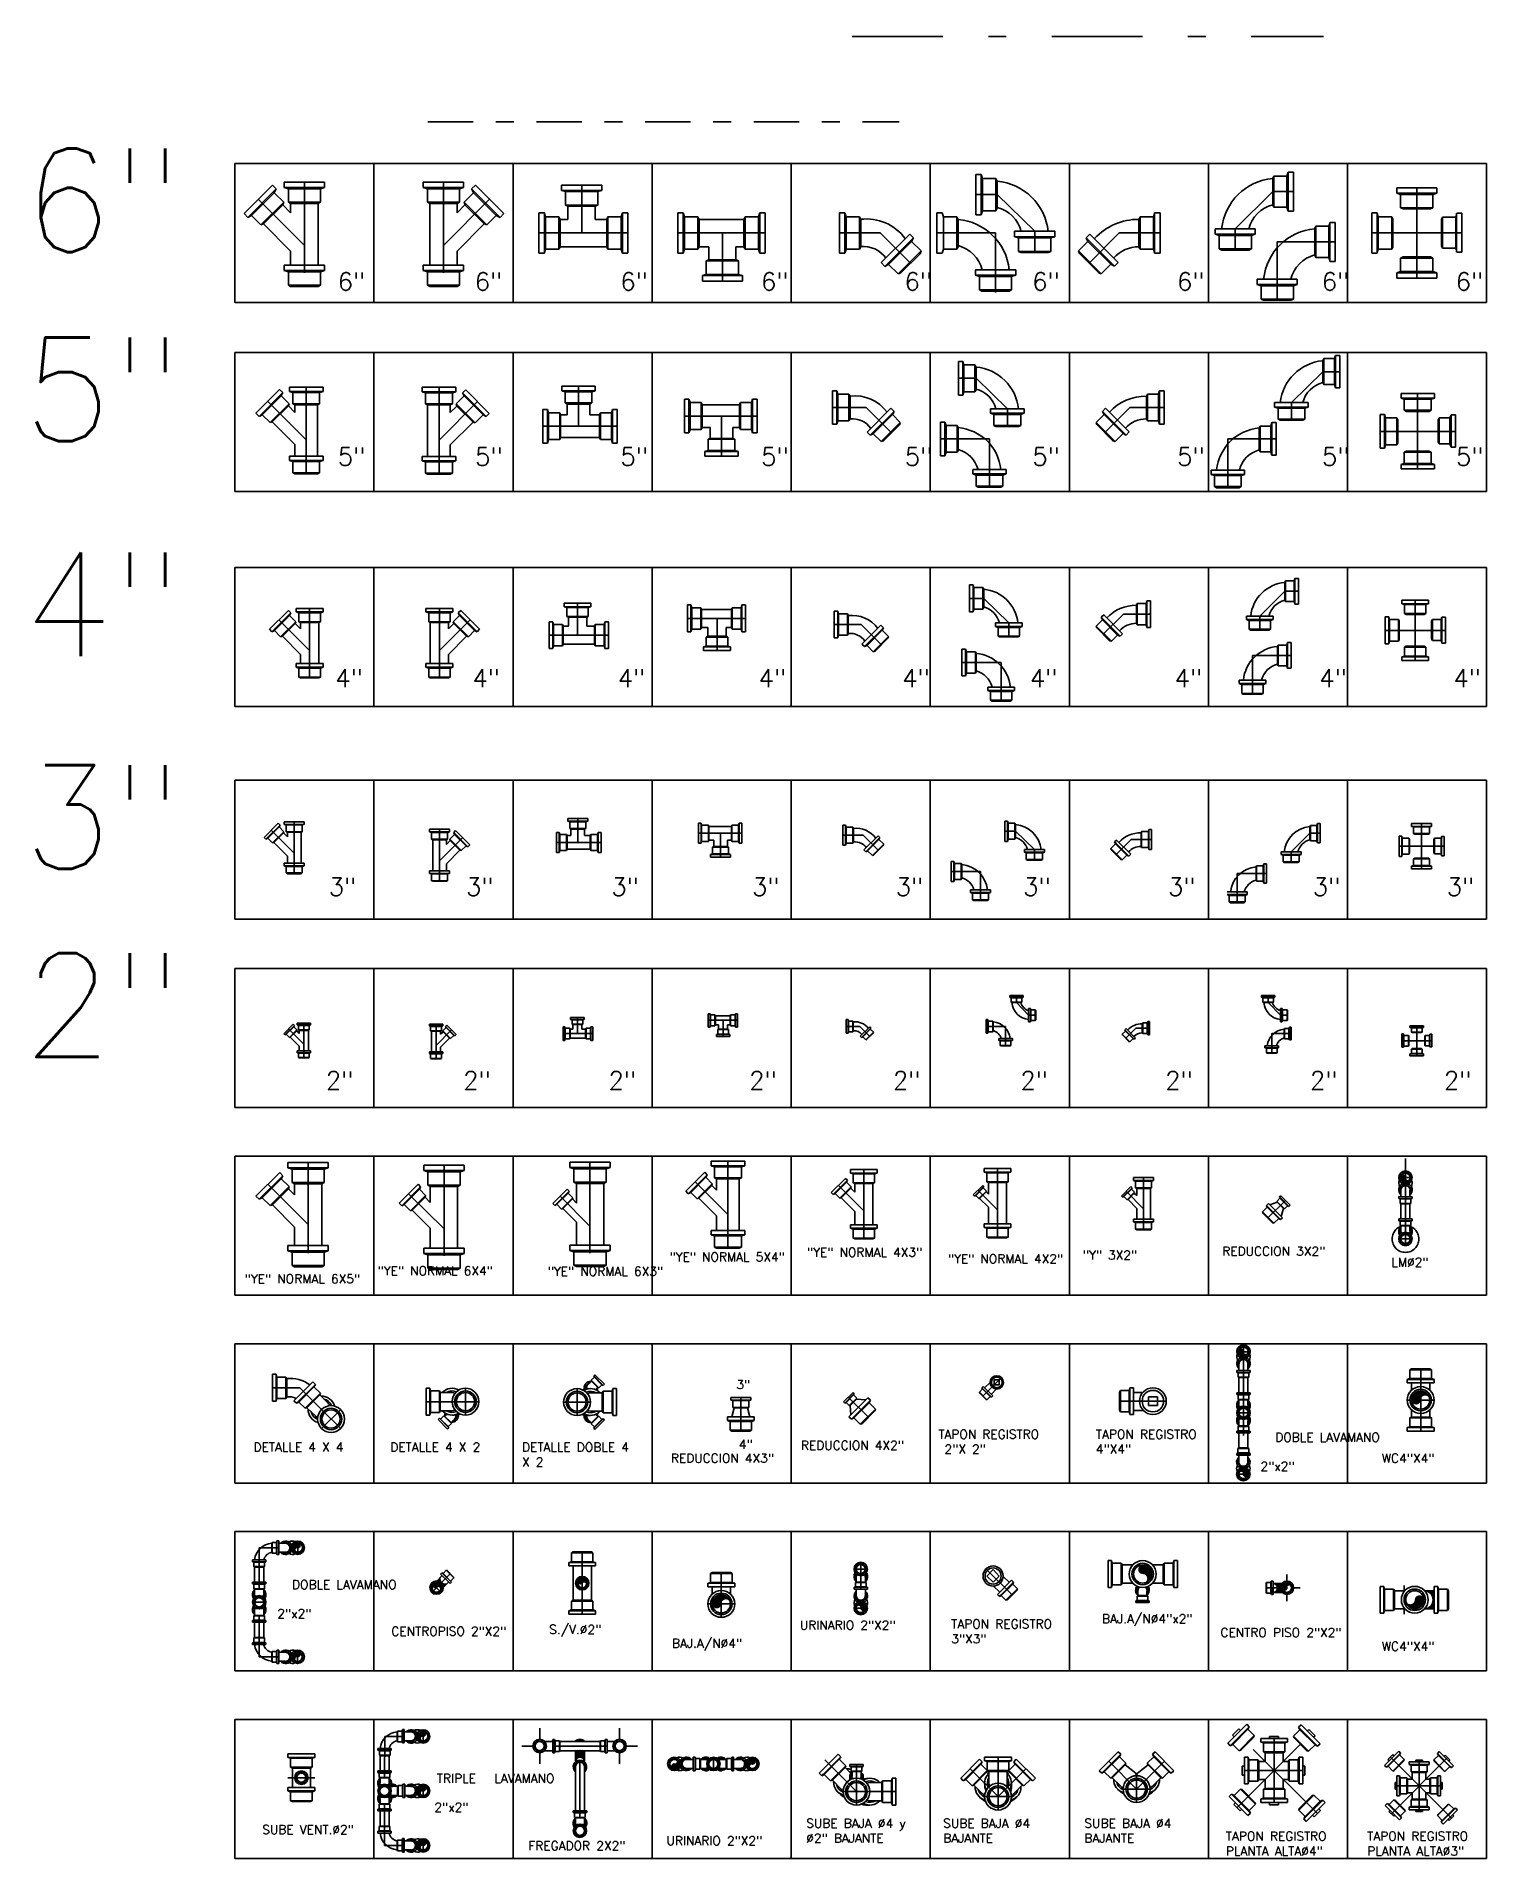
# Model space of a CAD drawing. Extents: x 530.3 to 538.4, y 765.8 to 776.
import ezdxf

# ---------------------------------------------------------------- set-up
doc = ezdxf.new("R2010")
doc.units = 0
for name, pattern in [('CENTERX2', [4, 2.5, -0.5, 0.5, -0.5]), ('DASHDOTX2', [50.8, 25.4, -12.7, 0, -12.7]), ('DASHED2', [0.375, 0.25, -0.125])]:
    doc.linetypes.add(name, pattern=pattern)
doc.layers.get('0').update_dxf_attribs({"linetype": 'CONTINUOUS'})
for name, color, linetype in [('00', 7, 'CONTINUOUS'), ('EJEX2', 41, 'CENTERX2'), ('S_V_BAJ_', 8, 'DASHED2'), ('TUBO', 122, 'CONTINUOUS')]:
    doc.layers.add(name, color=color, linetype=linetype)
doc.styles.add('ROMANS', font='romans')

msp = doc.modelspace()

# ---------------------------------------------------------------- texts
at = {"layer": '00', "linetype": 'BYBLOCK', "style": 'ROMANS'}
msp.add_text('"YE" NORMAL 6X5"', height=0.05, dxfattribs=at).set_placement((531.5, 769.007))
at = {"layer": '00', "linetype": 'BYBLOCK', "attachment_point": 1, "style": 'ROMANS'}
for s, insert, char_height, width in [('6"', (530.26, 775.355), 0.58, 2.44), ('6"', (532.02, 774.66), 0.1, 2.44), ('6"', (532.787, 774.66), 0.1, 2.44), ('6"', (533.601, 774.66), 0.1, 2.44), ('6"', (534.388, 774.66), 0.1, 2.44), ('6"', (535.191, 774.66), 0.1, 2.44), ('6"', (535.905, 774.66), 0.1, 2.44), ('6"', (536.715, 774.66), 0.1, 2.44), ('6"', (537.525, 774.66), 0.1, 2.44), ('6"', (538.274, 774.66), 0.1, 2.44), ('5"', (530.26, 774.297), 0.58, 2.44), ('5"', (532.021, 773.681), 0.1, 2.44), ('5"', (532.789, 773.681), 0.1, 2.44), ('5"', (533.602, 773.681), 0.1, 2.44), ('5"', (534.389, 773.681), 0.1, 2.44), ('5"', (535.193, 773.681), 0.1, 2.44), ('5"', (535.906, 773.681), 0.1, 2.44), ('5"', (536.716, 773.681), 0.1, 2.44), ('5"', (537.526, 773.681), 0.1, 2.44), ('5"', (538.276, 773.681), 0.1, 2.44), ('4"', (530.26, 773.095), 0.58, 2.44), ('4"', (532.007, 772.442), 0.1, 2.44), ('4"', (532.774, 772.442), 0.1, 2.44), ('4"', (533.587, 772.442), 0.1, 2.44), ('4"', (534.375, 772.442), 0.1, 2.44), ('4"', (535.178, 772.442), 0.1, 2.44), ('4"', (535.892, 772.442), 0.1, 2.44), ('4"', (536.702, 772.442), 0.1, 2.44), ('4"', (537.511, 772.442), 0.1, 2.44), ('4"', (538.261, 772.442), 0.1, 2.44), ('3"', (530.26, 771.906), 0.58, 2.44), ('3"', (531.97, 771.275), 0.1, 2.44), ('3"', (532.738, 771.275), 0.1, 2.44), ('3"', (533.551, 771.275), 0.1, 2.44), ('3"', (534.338, 771.275), 0.1, 2.44), ('3"', (535.142, 771.275), 0.1, 2.44), ('3"', (535.855, 771.275), 0.1, 2.44), ('3"', (536.665, 771.275), 0.1, 2.44), ('3"', (537.475, 771.275), 0.1, 2.44), ('3"', (538.224, 771.275), 0.1, 2.44), ('2"', (530.26, 770.853), 0.58, 2.44), ('2"', (531.954, 770.192), 0.1, 2.44), ('2"', (532.722, 770.192), 0.1, 2.44), ('2"', (533.535, 770.192), 0.1, 2.44), ('2"', (534.322, 770.192), 0.1, 2.44), ('2"', (535.126, 770.192), 0.1, 2.44), ('2"', (535.839, 770.192), 0.1, 2.44), ('2"', (536.649, 770.192), 0.1, 2.44), ('2"', (537.459, 770.192), 0.1, 2.44), ('2"', (538.208, 770.192), 0.1, 2.44), ('"YE" NORMAL 5X4"', (533.876, 769.18), 0.05, 0.66), ('"YE" NORMAL 4X3"', (534.645, 769.206), 0.05, 0.66), ('"YE" NORMAL 4X2"', (535.433, 769.169), 0.05, 0.66), ('"Y" 3X2"', (536.188, 769.19), 0.05, 0.66), ('REDUCCION 3X2"', (536.968, 769.212), 0.05, 0.66), ('LM%%c2"', (537.914, 769.15), 0.05, 0.66), ('"YE" NORMAL 6X4"', (532.243, 769.102), 0.05, 0.66), ('"YE" NORMAL 6X3"', (533.195, 769.099), 0.05, 0.66), ('3"', (534.25, 768.466), 0.05, 0.66), ('4"', (534.264, 768.131), 0.05, 0.66), ('REDUCCION 4X2"', (534.611, 768.126), 0.05, 0.66), ('TAPON REGISTRO   2"X 2"', (535.38, 768.188), 0.05, 0.66), ('TAPON REGISTRO 4"X4"', (536.261, 768.188), 0.05, 0.66), ('  DOBLE LAVAMANO', (537.196, 768.171), 0.05, 0.66), ('DETALLE 4 X 4', (531.549, 768.116), 0.05, 0.66), ('DETALLE 4 X 2', (532.314, 768.116), 0.05, 0.66), ('DETALLE DOBLE 4 X 2', (533.051, 768.116), 0.05, 0.66), ('REDUCCION 4X3"', (533.884, 768.054), 0.05, 0.66), ('WC4"X4"', (537.861, 768.054), 0.05, 0.66), ('2"x2"', (537.182, 768.009), 0.05, 0.66), ('  DOBLE LAVAMANO', (531.696, 767.347), 0.05, 0.66), ('2"x2"', (531.682, 767.185), 0.05, 0.66), ('S./V.%%c2"', (533.203, 767.096), 0.05, 0.66), ('URINARIO 2"X2"', (534.605, 767.12), 0.05, 0.66), ('TAPON REGISTRO 3"X3"', (535.452, 767.127), 0.05, 0.66), ('BAJ.A/N%%c4"x2"', (536.296, 767.156), 0.05, 0.66), ('CENTROPISO 2"X2"', (532.32, 767.086), 0.05, 0.66), ('BAJ.A/N%%c4"', (533.89, 767.019), 0.05, 0.66), ('CENTRO PISO 2"X2"', (536.958, 767.079), 0.05, 0.66), ('WC4"X4"', (537.861, 767.002), 0.05, 0.66), ('TRIPLE   LAVAMANO', (532.575, 766.263), 0.05, 0.66), ('2"x2"', (532.561, 766.101), 0.05, 0.66), ('SUBE BAJA %%c4 y %%c2" BAJANTE', (534.641, 766.012), 0.05, 0.66), ('SUBE BAJA %%c4 BAJANTE', (535.407, 766.012), 0.05, 0.66), ('SUBE BAJA %%c4 BAJANTE', (536.197, 766.012), 0.05, 0.66), ('SUBE VENT.%%c2"', (531.598, 765.977), 0.05, 0.66), ('FREGADOR 2X2"', (533.087, 765.886), 0.05, 0.66), ('URINARIO 2"X2"', (533.859, 765.914), 0.05, 0.66), ('TAPON REGISTRO\\PPLANTA ALTA%%c4"', (536.988, 765.94), 0.05, 0.66), ('TAPON REGISTRO\\PPLANTA ALTA%%c3"', (537.779, 765.94), 0.05, 0.66)]:
    msp.add_mtext(s, dxfattribs=dict(at, insert=insert, char_height=char_height, width=width))

# ---------------------------------------------------------------- hatches: boundary and pattern name
at = {"layer": 'TUBO', "linetype": 'BYBLOCK', "ltscale": 0.36}
h = msp.add_hatch(color=256, dxfattribs=at)
h.paths.add_polyline_path([(537.967, 769.598), (537.993, 769.598), (537.993, 769.599, 0.949667)])
h.paths.add_polyline_path([(537.993, 769.596), (537.993, 769.598), (537.967, 769.598, 0.949667)])
h.paths.add_polyline_path([(537.993, 769.596, -0.949667), (537.967, 769.598, 0.413434), (537.993, 769.572)])
h.paths.add_polyline_path([(538.018, 769.598, -1), (537.993, 769.598, -0.025816), (537.993, 769.596), (537.993, 769.572, 0.414994)])
h = msp.add_hatch(color=256, dxfattribs=at)
h.paths.add_polyline_path([(537.061, 768.625), (537.087, 768.625), (537.087, 768.627, 0.949667)])
h.paths.add_polyline_path([(537.087, 768.624), (537.087, 768.625), (537.061, 768.625, 0.949667)])
h.paths.add_polyline_path([(537.087, 768.624, -0.949667), (537.061, 768.625, 0.413434), (537.087, 768.6)])
h.paths.add_polyline_path([(537.112, 768.625, -1), (537.087, 768.625, -0.025816), (537.087, 768.624), (537.087, 768.6, 0.414994)])
h = msp.add_hatch(color=256, dxfattribs=at)
h.paths.add_polyline_path([(538.078, 768.353), (538.078, 768.354), (538.027, 768.354, 0.974731)])
h.paths.add_polyline_path([(538.027, 768.354), (538.078, 768.354), (538.078, 768.356, 0.974543)])
h.paths.add_polyline_path([(538.078, 768.405, 0.413964), (538.027, 768.354, -0.974543), (538.078, 768.356)])
h.paths.add_polyline_path([(538.078, 768.405), (538.078, 768.356, -0.003809), (538.078, 768.355, -0.982009), (538.129, 768.354, 0.414463)])
h = msp.add_hatch(color=256, dxfattribs=at)
h.paths.add_polyline_path([(537.112, 767.94), (537.086, 767.94), (537.086, 767.939, 0.949667)])
h.paths.add_polyline_path([(537.086, 767.941), (537.086, 767.94), (537.112, 767.94, 0.949667)])
h.paths.add_polyline_path([(537.086, 767.941, -0.949667), (537.112, 767.94, 0.413434), (537.086, 767.965)])
h.paths.add_polyline_path([(537.061, 767.94, -1), (537.086, 767.94, -0.025816), (537.086, 767.941), (537.086, 767.965, 0.414994)])
h = msp.add_hatch(color=256, dxfattribs=at)
h.paths.add_polyline_path([(531.797, 767.554), (531.797, 767.528), (531.798, 767.528, 0.949667)])
h.paths.add_polyline_path([(531.795, 767.528), (531.797, 767.528), (531.797, 767.554, 0.949667)])
h.paths.add_polyline_path([(531.795, 767.528, -0.949667), (531.797, 767.554, 0.413434), (531.771, 767.528)])
h.paths.add_polyline_path([(531.797, 767.503, -1), (531.797, 767.528, -0.025816), (531.795, 767.528), (531.771, 767.528, 0.414994)])
h = msp.add_hatch(color=256, dxfattribs=at)
h.paths.add_polyline_path([(536.522, 767.381), (536.523, 767.381), (536.523, 767.432, 0.974731)])
h.paths.add_polyline_path([(536.523, 767.432), (536.523, 767.381), (536.524, 767.381, 0.974543)])
h.paths.add_polyline_path([(536.574, 767.381, 0.413964), (536.523, 767.432, -0.974543), (536.524, 767.381)])
h.paths.add_polyline_path([(536.574, 767.381), (536.524, 767.381, -0.003809), (536.524, 767.381, -0.982009), (536.523, 767.33, 0.414463)])
h = msp.add_hatch(color=256, dxfattribs=at)
h.dxf.hatch_style = 2
h.paths.add_polyline_path([(532.591, 767.323, 0.414214), (532.555, 767.323, -0.668179), (532.576, 767.314, -0.198912), (532.573, 767.305)])
h.paths.add_polyline_path([(532.555, 767.323), (532.573, 767.305, 0.198912), (532.576, 767.314, 0.668179)])
h.paths.add_polyline_path([(532.591, 767.323), (532.573, 767.305, -0.668179), (532.594, 767.296, -0.198912), (532.591, 767.287, 0.198912), (532.598, 767.305, 0.198912)])
h.paths.add_polyline_path([(532.555, 767.323, 0.198912), (532.551, 767.314, 0.668179), (532.573, 767.305)])
h = msp.add_hatch(color=256, dxfattribs=at)
h.paths.add_polyline_path([(532.599, 767.331), (532.604, 767.336, -0.414214), (532.604, 767.372), (532.574, 767.342, -0.188209)])
h.paths.add_polyline_path([(532.64, 767.336, -0.414214), (532.604, 767.336), (532.599, 767.331, -0.188209), (532.61, 767.306)])
h = msp.add_hatch(color=256, dxfattribs=at)
h.paths.add_polyline_path([(533.37, 767.348, 0.198912), (533.366, 767.339, 0.668179), (533.388, 767.33)])
h.paths.add_polyline_path([(533.388, 767.33, 0.198912), (533.392, 767.339, 0.668179), (533.37, 767.348)])
h.paths.add_polyline_path([(533.392, 767.339, -0.198912), (533.388, 767.33), (533.406, 767.348, 0.414214), (533.37, 767.348, -0.668179)])
h.paths.add_polyline_path([(533.41, 767.322, -0.198912), (533.406, 767.313, 0.198912), (533.413, 767.33, 0.198912), (533.406, 767.348), (533.388, 767.33, -0.668179)])
h = msp.add_hatch(color=256, dxfattribs=at)
h.paths.add_polyline_path([(537.257, 767.278), (537.302, 767.278, -0.187976), (537.292, 767.304), (537.278, 767.304, -0.367169)])
h.paths.add_polyline_path([(537.302, 767.329), (537.252, 767.329, -0.411651), (537.278, 767.304), (537.292, 767.304, -0.188445)])
h = msp.add_hatch(color=256, dxfattribs=at)
h.paths.add_polyline_path([(537.304, 767.304), (537.33, 767.304, 1)], flags=16)
h.paths.add_polyline_path([(537.33, 767.304), (537.304, 767.304, 1)])
h.paths.add_polyline_path([(537.33, 767.329, 0.414214), (537.304, 767.304, -1), (537.33, 767.304)])
h.paths.add_polyline_path([(537.33, 767.329), (537.33, 767.304, -1), (537.355, 767.304, 0.414214)])
h = msp.add_hatch(color=256, dxfattribs=at)
h.paths.add_polyline_path([(534.166, 767.213), (534.166, 767.214), (534.115, 767.214, 0.974731)])
h.paths.add_polyline_path([(534.115, 767.214), (534.166, 767.214), (534.166, 767.215, 0.974543)])
h.paths.add_polyline_path([(534.166, 767.265, 0.413964), (534.115, 767.214, -0.974543), (534.166, 767.215)])
h.paths.add_polyline_path([(534.166, 767.265), (534.166, 767.215, -0.003809), (534.166, 767.215, -0.982009), (534.217, 767.214, 0.414463)])
h = msp.add_hatch(color=256, dxfattribs=at)
h.paths.add_polyline_path([(534.972, 767.191), (534.946, 767.191), (534.946, 767.19, 0.949667)])
h.paths.add_polyline_path([(534.946, 767.192), (534.946, 767.191), (534.972, 767.191, 0.949667)])
h.paths.add_polyline_path([(534.946, 767.192, -0.949667), (534.972, 767.191, 0.413434), (534.946, 767.216)])
h.paths.add_polyline_path([(534.921, 767.191, -1), (534.946, 767.191, -0.025816), (534.946, 767.192), (534.946, 767.216, 0.414994)])
h = msp.add_hatch(color=256, dxfattribs=at)
h.paths.add_polyline_path([(538.045, 767.237), (538.096, 767.237, 1)])
h.paths.add_polyline_path([(538.096, 767.237), (538.045, 767.237, 1)])
h.paths.add_polyline_path([(538.096, 767.237, -1), (538.045, 767.237), (538.045, 767.186, 0.417475)])
h.paths.add_polyline_path([(538.045, 767.237, -1), (537.995, 767.237, 0.410959), (538.045, 767.186)])
h = msp.add_hatch(color=256, dxfattribs=at)
h.paths.add_polyline_path([(538.154, 767.288), (538.101, 767.288, -0.396028), (538.148, 767.237), (538.154, 767.237)])
h.paths.add_polyline_path([(538.154, 767.237), (538.148, 767.237, -0.396913), (538.101, 767.186), (538.154, 767.186)])
h = msp.add_hatch(color=256, dxfattribs=at)
h.paths.add_polyline_path([(531.796, 766.944), (531.796, 766.918), (531.798, 766.918, 0.949667)])
h.paths.add_polyline_path([(531.795, 766.918), (531.796, 766.918), (531.796, 766.944, 0.949667)])
h.paths.add_polyline_path([(531.795, 766.918, -0.949667), (531.796, 766.944, 0.413434), (531.771, 766.918)])
h.paths.add_polyline_path([(531.796, 766.893, -1), (531.796, 766.918, -0.025816), (531.795, 766.918), (531.771, 766.918, 0.414994)])
h = msp.add_hatch(color=256, dxfattribs=at)
h.paths.add_polyline_path([(532.498, 766.499), (532.498, 766.473), (532.499, 766.473, 0.949667)])
h.paths.add_polyline_path([(532.497, 766.473), (532.498, 766.473), (532.498, 766.499, 0.949667)])
h.paths.add_polyline_path([(532.497, 766.473, -0.949667), (532.498, 766.499, 0.413434), (532.473, 766.473)])
h.paths.add_polyline_path([(532.498, 766.448, -1), (532.498, 766.473, -0.025816), (532.497, 766.473), (532.473, 766.473, 0.414994)])
msp.add_hatch(color=256, dxfattribs=at).paths.add_polyline_path([(533.35, 766.391), (533.35, 766.332, -0.988135), (533.401, 766.331), (533.401, 766.391, -0.392172)])
h = msp.add_hatch(color=256, dxfattribs=at)
h.paths.add_polyline_path([(533.903, 766.294), (533.903, 766.319), (533.902, 766.319, 0.949667)])
h.paths.add_polyline_path([(533.904, 766.319), (533.903, 766.319), (533.903, 766.294, 0.949667)])
h.paths.add_polyline_path([(533.904, 766.319, -0.949667), (533.903, 766.294, 0.413434), (533.929, 766.319)])
h.paths.add_polyline_path([(533.903, 766.345, -1), (533.903, 766.319, -0.025816), (533.904, 766.319), (533.929, 766.319, 0.414994)])
h = msp.add_hatch(color=256, dxfattribs=at)
h.paths.add_polyline_path([(534.34, 766.344), (534.34, 766.319), (534.341, 766.319, 0.949667)])
h.paths.add_polyline_path([(534.339, 766.319), (534.34, 766.319), (534.34, 766.344, 0.949667)])
h.paths.add_polyline_path([(534.339, 766.319, -0.949667), (534.34, 766.344, 0.413434), (534.315, 766.319)])
h.paths.add_polyline_path([(534.34, 766.293, -1), (534.34, 766.319, -0.025816), (534.339, 766.319), (534.315, 766.319, 0.414994)])
h = msp.add_hatch(color=256, dxfattribs=at)
h.paths.add_polyline_path([(532.498, 766.194), (532.498, 766.168), (532.499, 766.168, 0.949667)])
h.paths.add_polyline_path([(532.497, 766.168), (532.498, 766.168), (532.498, 766.194, 0.949667)])
h.paths.add_polyline_path([(532.497, 766.168, -0.949667), (532.498, 766.194, 0.413434), (532.473, 766.168)])
h.paths.add_polyline_path([(532.498, 766.143, -1), (532.498, 766.168, -0.025816), (532.497, 766.168), (532.473, 766.168, 0.414994)])
h = msp.add_hatch(color=256, dxfattribs=at)
h.paths.add_polyline_path([(532.498, 765.888), (532.498, 765.863), (532.499, 765.863, 0.949667)])
h.paths.add_polyline_path([(532.497, 765.863), (532.498, 765.863), (532.498, 765.888, 0.949667)])
h.paths.add_polyline_path([(532.497, 765.863, -0.949667), (532.498, 765.888, 0.413434), (532.473, 765.863)])
h.paths.add_polyline_path([(532.498, 765.837, -1), (532.498, 765.863, -0.025816), (532.497, 765.863), (532.473, 765.863, 0.414994)])

# ---------------------------------------------------------------- linework, layer by layer
at = {"linetype": 'CONTINUOUS'}
msp.add_line((535.793, 767.264), (535.646, 767.41), dxfattribs=at)
at = {"linetype": 'CONTINUOUS', "ltscale": 0.36}
msp.add_circle((537.317, 767.304), 0.0127, dxfattribs=at)
at = {"layer": 'EJEX2', "linetype": 'DASHDOTX2', "ltscale": 0.02}
for p, q in [((534.898, 775.981), (537.534, 775.981)), ((531.834, 775.166), (531.834, 774.59)), ((532.612, 775.166), (532.612, 774.583)), ((531.575, 775.07), (531.834, 774.811)), ((532.87, 775.07), (532.612, 774.811)), ((533.385, 774.882), (533.385, 775.15)), ((535.59, 775.096), (535.709, 775.096)), ((535.709, 775.096), (535.919, 774.891)), ((537.251, 775.113), (537.041, 774.905)), ((537.366, 775.113), (537.251, 775.113)), ((538.056, 775.134), (538.056, 774.629)), ((533.643, 774.882), (533.146, 774.882)), ((533.923, 774.882), (534.411, 774.882)), ((534.172, 774.882), (534.172, 774.613)), ((534.827, 774.882), (535.056, 774.882)), ((535.055, 774.882), (535.224, 774.712)), ((535.7, 774.882), (535.372, 774.882)), ((535.7, 774.549), (535.7, 774.882)), ((535.919, 774.891), (535.919, 774.772)), ((536.223, 774.713), (536.392, 774.882)), ((536.392, 774.882), (536.62, 774.882)), ((537.041, 774.905), (537.041, 774.786)), ((537.804, 774.882), (538.309, 774.882)), ((537.6, 774.832), (537.276, 774.832)), ((537.276, 774.512), (537.276, 774.832)), ((535.492, 774.069), (535.591, 774.069)), ((535.591, 774.069), (535.766, 773.898)), ((537.53, 774.106), (537.355, 773.933)), ((537.626, 774.106), (537.53, 774.106)), ((531.629, 773.94), (531.844, 773.725)), ((531.844, 774.02), (531.844, 773.535)), ((532.587, 774.019), (532.587, 773.533)), ((532.802, 773.939), (532.587, 773.723)), ((533.367, 773.801), (533.367, 774.024)), ((537.355, 773.933), (537.355, 773.834)), ((538.061, 773.983), (538.061, 773.562)), ((533.96, 773.858), (534.366, 773.858)), ((534.167, 773.858), (534.167, 773.634)), ((534.787, 773.906), (534.977, 773.906)), ((534.977, 773.906), (535.118, 773.764)), ((535.766, 773.898), (535.766, 773.799)), ((536.312, 773.765), (536.452, 773.906)), ((536.452, 773.906), (536.643, 773.906)), ((533.583, 773.801), (533.168, 773.801)), ((535.666, 773.73), (535.392, 773.73)), ((535.666, 773.46), (535.666, 773.73)), ((537.27, 773.73), (536.999, 773.73)), ((536.999, 773.463), (536.999, 773.73)), ((537.851, 773.772), (538.272, 773.772)), ((533.362, 772.632), (533.362, 772.811)), ((535.555, 772.838), (535.634, 772.838)), ((535.634, 772.838), (535.774, 772.701)), ((537.318, 772.878), (537.178, 772.739)), ((537.395, 772.878), (537.318, 772.878)), ((538.047, 772.828), (538.047, 772.491)), ((531.691, 772.718), (531.863, 772.546)), ((531.863, 772.782), (531.863, 772.394)), ((532.589, 772.782), (532.589, 772.394)), ((532.761, 772.718), (532.589, 772.546)), ((533.976, 772.726), (534.301, 772.726)), ((534.142, 772.726), (534.142, 772.547)), ((536.302, 772.637), (536.415, 772.75)), ((536.415, 772.75), (536.567, 772.75)), ((537.178, 772.66), (537.178, 772.739)), ((533.535, 772.632), (533.203, 772.632)), ((534.797, 772.692), (534.949, 772.692)), ((534.949, 772.692), (535.062, 772.579)), ((535.774, 772.701), (535.774, 772.622)), ((537.879, 772.659), (538.216, 772.659)), ((537.354, 772.519), (537.137, 772.519)), ((537.137, 772.302), (537.137, 772.519)), ((535.731, 772.479), (535.512, 772.479)), ((535.731, 772.263), (535.731, 772.479)), ((531.777, 771.589), (531.777, 771.298)), ((533.363, 771.473), (533.363, 771.607)), ((531.648, 771.541), (531.777, 771.412)), ((532.59, 771.547), (532.59, 771.256)), ((532.719, 771.499), (532.59, 771.37)), ((534.038, 771.524), (534.281, 771.524)), ((534.162, 771.524), (534.162, 771.39)), ((534.846, 771.513), (534.961, 771.513)), ((534.96, 771.513), (535.045, 771.428)), ((535.752, 771.536), (535.812, 771.536)), ((535.812, 771.536), (535.917, 771.433)), ((536.374, 771.405), (536.459, 771.489)), ((536.459, 771.489), (536.573, 771.489)), ((537.353, 771.42), (537.458, 771.524)), ((537.515, 771.524), (537.458, 771.524)), ((538.083, 771.578), (538.083, 771.325)), ((533.493, 771.473), (533.244, 771.473)), ((535.917, 771.374), (535.917, 771.433)), ((537.353, 771.361), (537.353, 771.42)), ((537.957, 771.452), (538.209, 771.452)), ((535.616, 771.311), (535.452, 771.311)), ((535.616, 771.149), (535.616, 771.311)), ((537.052, 771.136), (537.052, 771.3)), ((537.215, 771.3), (537.052, 771.3)), ((535.817, 770.577), (535.817, 770.617)), ((535.817, 770.577), (535.885, 770.507)), ((537.225, 770.577), (537.225, 770.617)), ((537.225, 770.577), (537.294, 770.507)), ((533.361, 770.404), (533.361, 770.493)), ((534.093, 770.478), (534.256, 770.478)), ((534.176, 770.478), (534.176, 770.388)), ((535.925, 770.507), (535.885, 770.507)), ((537.334, 770.507), (537.294, 770.507)), ((531.745, 770.43), (531.831, 770.344)), ((531.831, 770.462), (531.831, 770.268)), ((532.57, 770.457), (532.57, 770.262)), ((532.656, 770.424), (532.57, 770.338)), ((533.447, 770.404), (533.281, 770.404)), ((534.865, 770.444), (534.941, 770.444)), ((534.941, 770.444), (534.997, 770.388)), ((535.756, 770.444), (535.647, 770.444)), ((535.756, 770.336), (535.756, 770.444)), ((536.428, 770.378), (536.485, 770.434)), ((536.485, 770.434), (536.561, 770.434)), ((537.353, 770.404), (537.245, 770.404)), ((537.245, 770.295), (537.245, 770.404)), ((537.972, 770.364), (538.14, 770.364)), ((538.056, 770.448), (538.056, 770.28)), ((531.855, 769.683), (531.855, 769.1)), ((532.615, 769.668), (532.615, 769.085)), ((533.431, 769.684), (533.431, 769.101)), ((534.203, 769.69), (534.203, 769.204)), ((535.711, 769.649), (535.711, 769.261)), ((537.993, 769.705), (537.993, 769.255)), ((531.63, 769.561), (531.855, 769.336)), ((534.02, 769.575), (534.203, 769.392)), ((534.821, 769.554), (534.963, 769.413)), ((534.963, 769.644), (534.963, 769.256)), ((536.528, 769.598), (536.528, 769.306)), ((538.018, 769.598), (537.967, 769.598)), ((532.417, 769.508), (532.615, 769.311)), ((533.264, 769.494), (533.431, 769.326)), ((535.601, 769.528), (535.711, 769.418)), ((536.431, 769.522), (536.528, 769.424)), ((537.321, 769.471), (537.223, 769.373)), ((538.018, 769.255), (537.967, 769.255)), ((537.087, 768.663), (537.086, 767.902)), ((537.061, 768.624), (537.112, 768.624)), ((538.078, 768.529), (538.078, 768.18)), ((535.629, 768.376), (535.733, 768.48)), ((531.656, 768.423), (531.808, 768.423)), ((531.808, 768.423), (531.93, 768.301)), ((532.81, 768.345), (532.515, 768.345)), ((532.66, 768.345), (532.66, 768.345)), ((532.735, 768.27), (532.735, 768.42)), ((533.434, 768.343), (533.284, 768.343)), ((533.359, 768.268), (533.359, 768.418)), ((534.275, 768.369), (534.275, 768.181)), ((534.989, 768.258), (534.876, 768.37)), ((536.393, 768.348), (536.655, 768.348)), ((538.153, 768.354), (538.003, 768.354)), ((531.93, 768.195), (532.037, 768.301)), ((531.93, 768.301), (532.037, 768.195)), ((537.061, 768.282), (537.112, 768.282)), ((537.061, 767.94), (537.112, 767.94)), ((531.581, 767.296), (531.581, 767.528)), ((531.581, 767.528), (531.693, 767.528)), ((531.651, 767.528), (531.69, 767.528)), ((531.797, 767.503), (531.797, 767.554)), ((533.388, 767.505), (533.388, 767.156)), ((534.921, 767.409), (534.972, 767.409)), ((534.946, 767.299), (534.946, 767.447)), ((532.65, 767.382), (532.546, 767.278)), ((534.166, 767.389), (534.166, 767.139)), ((537.292, 767.304), (537.213, 767.304)), ((537.33, 767.378), (537.33, 767.341)), ((537.404, 767.304), (537.367, 767.304)), ((537.986, 767.317), (537.986, 767.288)), ((531.555, 767.223), (531.606, 767.223)), ((534.241, 767.214), (534.091, 767.214)), ((537.33, 767.266), (537.33, 767.229)), ((531.581, 767.15), (531.581, 766.918)), ((534.921, 767.191), (534.972, 767.191)), ((537.986, 767.186), (537.986, 767.157)), ((531.581, 766.918), (531.693, 766.918)), ((531.651, 766.918), (531.69, 766.918)), ((531.796, 766.893), (531.796, 766.944)), ((532.498, 766.448), (532.498, 766.499)), ((533.15, 766.519), (533.15, 766.456)), ((533.597, 766.456), (533.597, 766.519)), ((537.5, 766.041), (537.043, 766.497)), ((537.05, 766.074), (537.47, 766.494)), ((532.282, 766.241), (532.283, 766.473)), ((532.283, 766.473), (532.395, 766.473)), ((532.353, 766.473), (532.392, 766.473)), ((533.05, 766.419), (533.112, 766.419)), ((533.527, 766.419), (533.223, 766.419)), ((533.697, 766.419), (533.635, 766.419)), ((537.259, 766.461), (537.259, 766.282)), ((533.15, 766.381), (533.15, 766.319)), ((533.375, 766.018), (533.375, 766.329)), ((533.597, 766.319), (533.597, 766.381)), ((534.122, 766.344), (534.122, 766.293)), ((534.922, 766.164), (534.745, 766.341)), ((534.922, 766.089), (534.922, 766.315)), ((535.558, 766.292), (535.714, 766.136)), ((535.714, 766.357), (535.714, 766.211)), ((535.87, 766.292), (535.714, 766.136)), ((536.333, 766.334), (536.489, 766.178)), ((536.645, 766.334), (536.489, 766.178)), ((538.25, 766.015), (537.908, 766.358)), ((537.914, 766.04), (538.229, 766.355)), ((538.07, 766.33), (538.07, 766.196)), ((531.742, 766.242), (531.892, 766.242)), ((532.498, 766.143), (532.498, 766.194)), ((535.714, 766.211), (535.714, 766.061)), ((536.489, 766.253), (536.489, 766.103)), ((536.489, 766.253), (536.489, 766.103)), ((537.093, 766.282), (537.418, 766.282)), ((537.259, 766.282), (537.258, 766.103)), ((537.945, 766.196), (538.189, 766.196)), ((538.07, 766.196), (538.069, 766.062)), ((532.282, 766.095), (532.282, 765.863)), ((535.142, 766.164), (534.847, 766.164)), ((535.789, 766.136), (535.639, 766.136)), ((536.564, 766.178), (536.414, 766.178)), ((532.498, 765.837), (532.498, 765.888)), ((532.282, 765.863), (532.395, 765.863)), ((532.352, 765.863), (532.392, 765.863))]:
    msp.add_line(p, q, dxfattribs=at)
at = {"layer": 'EJEX2', "linetype": 'DASHDOTX2', "ltscale": 0.01}
msp.add_line((532.524, 775.504), (535.16, 775.504), dxfattribs=at)
at = {"layer": 'EJEX2', "linetype": 'DASHDOTX2', "ltscale": 0.02}
msp.add_circle((537.993, 769.255), 0.075, dxfattribs=at)
at = {"layer": 'S_V_BAJ_', "linetype": 'BYBLOCK', "ltscale": 0.36}
for p, q in [((531.445, 775.271), (538.447, 775.271)), ((531.445, 774.493), (531.445, 775.271)), ((532.223, 774.493), (532.223, 775.271)), ((533.001, 774.493), (533.001, 775.271)), ((533.779, 774.493), (533.779, 775.271)), ((534.557, 774.493), (534.557, 775.271)), ((535.335, 774.493), (535.335, 775.271)), ((536.113, 774.493), (536.113, 775.271)), ((536.891, 774.493), (536.891, 775.271)), ((537.669, 774.493), (537.669, 775.271)), ((538.447, 774.493), (538.447, 775.271)), ((538.447, 774.493), (531.445, 774.493)), ((531.445, 774.213), (538.447, 774.213)), ((531.445, 773.435), (531.445, 774.213)), ((532.223, 773.435), (532.223, 774.213)), ((533.001, 773.435), (533.001, 774.213)), ((533.779, 773.435), (533.779, 774.213)), ((534.557, 773.435), (534.557, 774.213)), ((535.335, 773.435), (535.335, 774.213)), ((536.113, 773.435), (536.113, 774.213)), ((536.891, 773.435), (536.891, 774.213)), ((537.669, 773.435), (537.669, 774.213)), ((538.447, 773.435), (538.447, 774.213)), ((538.447, 773.435), (531.445, 773.435)), ((531.445, 773.011), (538.447, 773.011)), ((531.445, 772.233), (531.445, 773.011)), ((532.223, 772.233), (532.223, 773.011)), ((533.001, 772.233), (533.001, 773.011)), ((533.779, 772.233), (533.779, 773.011)), ((534.557, 772.233), (534.557, 773.011)), ((535.335, 772.233), (535.335, 773.011)), ((536.113, 772.233), (536.113, 773.011)), ((536.891, 772.233), (536.891, 773.011)), ((537.669, 772.233), (537.669, 773.011)), ((538.447, 772.233), (538.447, 773.011)), ((538.447, 772.233), (531.445, 772.233)), ((531.445, 771.822), (538.447, 771.822)), ((531.445, 771.044), (531.445, 771.822)), ((532.223, 771.044), (532.223, 771.822)), ((533.001, 771.044), (533.001, 771.822)), ((533.779, 771.044), (533.779, 771.822)), ((534.557, 771.044), (534.557, 771.822)), ((535.335, 771.044), (535.335, 771.822)), ((536.113, 771.044), (536.113, 771.822)), ((536.891, 771.044), (536.891, 771.822)), ((537.669, 771.044), (537.669, 771.822)), ((538.447, 771.044), (538.447, 771.822)), ((538.447, 771.044), (531.445, 771.044)), ((531.445, 770.768), (538.447, 770.768)), ((531.445, 769.99), (531.445, 770.768)), ((532.223, 769.99), (532.223, 770.768)), ((533.001, 769.99), (533.001, 770.768)), ((533.779, 769.99), (533.779, 770.768)), ((534.557, 769.99), (534.557, 770.768)), ((535.335, 769.99), (535.335, 770.768)), ((536.113, 769.99), (536.113, 770.768)), ((536.891, 769.99), (536.891, 770.768)), ((537.669, 769.99), (537.669, 770.768)), ((538.447, 769.99), (538.447, 770.768)), ((538.447, 769.99), (531.445, 769.99)), ((531.445, 769.718), (538.447, 769.718)), ((531.445, 768.94), (531.445, 769.718)), ((532.223, 768.94), (532.223, 769.718)), ((533.001, 768.94), (533.001, 769.718)), ((533.779, 768.94), (533.779, 769.718)), ((534.557, 768.94), (534.557, 769.718)), ((535.335, 768.94), (535.335, 769.718)), ((536.113, 768.94), (536.113, 769.718)), ((536.891, 768.94), (536.891, 769.718)), ((537.669, 768.94), (537.669, 769.718)), ((538.447, 768.94), (538.447, 769.718)), ((538.447, 768.94), (531.445, 768.94)), ((531.445, 768.668), (538.447, 768.668)), ((531.445, 767.89), (531.445, 768.668)), ((532.223, 767.89), (532.223, 768.668)), ((533.001, 767.89), (533.001, 768.668)), ((533.779, 767.89), (533.779, 768.668)), ((534.557, 767.89), (534.557, 768.668)), ((535.335, 767.89), (535.335, 768.668)), ((536.113, 767.89), (536.113, 768.668)), ((536.891, 767.89), (536.891, 768.668)), ((537.669, 767.89), (537.669, 768.668)), ((538.447, 767.89), (538.447, 768.668)), ((538.447, 767.89), (531.445, 767.89)), ((531.445, 767.618), (538.447, 767.618)), ((531.445, 766.84), (531.445, 767.618)), ((532.223, 766.84), (532.223, 767.618)), ((533.001, 766.84), (533.001, 767.618)), ((533.779, 766.84), (533.779, 767.618)), ((534.557, 766.84), (534.557, 767.618)), ((535.335, 766.84), (535.335, 767.618)), ((536.113, 766.84), (536.113, 767.618)), ((536.891, 766.84), (536.891, 767.618)), ((537.669, 766.84), (537.669, 767.618)), ((538.447, 766.84), (538.447, 767.618)), ((538.447, 766.84), (531.445, 766.84)), ((531.445, 766.568), (538.447, 766.568)), ((531.445, 765.79), (531.445, 766.568)), ((532.223, 765.79), (532.223, 766.568)), ((533.001, 765.79), (533.001, 766.568)), ((533.779, 765.79), (533.779, 766.568)), ((534.557, 765.79), (534.557, 766.568)), ((535.335, 765.79), (535.335, 766.568)), ((536.113, 765.79), (536.113, 766.568)), ((536.891, 765.79), (536.891, 766.568)), ((537.669, 765.79), (537.669, 766.568)), ((538.447, 765.79), (538.447, 766.568)), ((538.447, 765.79), (531.445, 765.79))]:
    msp.add_line(p, q, dxfattribs=at)
at = {"layer": 'TUBO', "linetype": 'BYBLOCK', "ltscale": 0.36}
for p, q in [((531.721, 775.166), (531.946, 775.166)), ((531.721, 775.166), (531.721, 775.136)), ((531.946, 775.136), (531.946, 775.166)), ((532.499, 775.136), (532.499, 775.166)), ((532.724, 775.166), (532.499, 775.166)), ((532.724, 775.166), (532.724, 775.136)), ((535.59, 775.209), (535.62, 775.209)), ((535.59, 775.209), (535.59, 774.984)), ((535.62, 775.209), (535.62, 774.984)), ((535.62, 775.209), (535.627, 775.186)), ((535.627, 775.186), (535.702, 775.186)), ((535.627, 775.006), (535.627, 775.186)), ((535.702, 775.186), (535.709, 775.172)), ((535.702, 775.006), (535.702, 775.186)), ((535.709, 775.172), (535.709, 775.02)), ((537.257, 775.2), (537.251, 775.187)), ((537.251, 775.187), (537.251, 775.039)), ((537.33, 775.2), (537.257, 775.2)), ((537.257, 775.026), (537.257, 775.2)), ((537.337, 775.222), (537.33, 775.2)), ((537.33, 775.026), (537.33, 775.2)), ((537.336, 775.222), (537.336, 775.004)), ((537.366, 775.222), (537.337, 775.222)), ((537.366, 775.222), (537.366, 775.004)), ((531.496, 774.99), (531.655, 775.149)), ((531.517, 774.969), (531.676, 775.128)), ((531.665, 775.107), (531.538, 774.98)), ((531.718, 775.054), (531.591, 774.927)), ((531.676, 775.128), (531.655, 775.149)), ((531.676, 775.128), (531.665, 775.107)), ((531.665, 775.107), (531.718, 775.054)), ((531.713, 775.039), (531.718, 775.054)), ((531.721, 775.136), (531.946, 775.136)), ((531.721, 775.136), (531.744, 775.129)), ((531.924, 775.129), (531.744, 775.129)), ((531.744, 775.129), (531.744, 775.054)), ((531.924, 775.054), (531.744, 775.054)), ((531.744, 775.054), (531.757, 775.047)), ((531.91, 775.047), (531.924, 775.054)), ((531.946, 775.136), (531.924, 775.129)), ((531.924, 775.129), (531.924, 775.054)), ((532.724, 775.136), (532.499, 775.136)), ((532.499, 775.136), (532.522, 775.129)), ((532.522, 775.129), (532.702, 775.129)), ((532.522, 775.129), (532.522, 775.054)), ((532.522, 775.054), (532.702, 775.054)), ((532.535, 775.047), (532.522, 775.054)), ((532.702, 775.054), (532.688, 775.047)), ((532.724, 775.136), (532.702, 775.129)), ((532.702, 775.129), (532.702, 775.054)), ((532.78, 775.107), (532.727, 775.054)), ((532.732, 775.039), (532.727, 775.054)), ((532.727, 775.054), (532.854, 774.927)), ((532.769, 775.128), (532.79, 775.149)), ((532.928, 774.969), (532.769, 775.128)), ((532.769, 775.128), (532.78, 775.107)), ((532.78, 775.107), (532.907, 774.98)), ((532.949, 774.99), (532.79, 775.149)), ((533.497, 775.15), (533.272, 775.15)), ((533.272, 775.12), (533.272, 775.15)), ((533.497, 775.12), (533.272, 775.12)), ((533.272, 775.12), (533.295, 775.113)), ((533.295, 775.113), (533.475, 775.113)), ((533.295, 775.113), (533.295, 775.038)), ((533.497, 775.12), (533.475, 775.113)), ((533.475, 775.113), (533.475, 775.038)), ((533.497, 775.15), (533.497, 775.12)), ((537.944, 775.104), (537.944, 775.134)), ((538.169, 775.134), (537.944, 775.134)), ((538.169, 775.104), (537.944, 775.104)), ((537.944, 775.104), (537.966, 775.097)), ((537.966, 775.097), (538.146, 775.097)), ((537.966, 775.097), (537.966, 775.022)), ((538.169, 775.104), (538.146, 775.097)), ((538.146, 775.097), (538.146, 775.022)), ((538.169, 775.134), (538.169, 775.104)), ((531.496, 774.99), (531.517, 774.969)), ((531.517, 774.969), (531.538, 774.98)), ((531.538, 774.98), (531.591, 774.927)), ((531.605, 774.932), (531.713, 775.039)), ((531.713, 775.039), (531.757, 774.995)), ((531.757, 775.047), (531.91, 775.047)), ((531.757, 775.047), (531.757, 774.995)), ((531.91, 775.047), (531.91, 774.702)), ((532.688, 775.047), (532.535, 775.047)), ((532.535, 775.047), (532.535, 774.702)), ((532.688, 775.047), (532.688, 774.995)), ((532.732, 775.039), (532.688, 774.995)), ((532.84, 774.932), (532.732, 775.039)), ((532.907, 774.98), (532.854, 774.927)), ((532.928, 774.969), (532.907, 774.98)), ((532.949, 774.99), (532.928, 774.969)), ((533.146, 774.994), (533.146, 774.769)), ((533.146, 774.994), (533.176, 774.994)), ((533.176, 774.994), (533.176, 774.769)), ((533.176, 774.994), (533.183, 774.972)), ((533.183, 774.972), (533.258, 774.972)), ((533.183, 774.792), (533.183, 774.972)), ((533.258, 774.792), (533.258, 774.972)), ((533.258, 774.972), (533.265, 774.958)), ((533.265, 774.958), (533.265, 774.805)), ((533.265, 774.958), (533.308, 774.958)), ((533.295, 775.038), (533.475, 775.038)), ((533.308, 775.031), (533.295, 775.038)), ((533.461, 775.031), (533.308, 775.031)), ((533.308, 774.958), (533.308, 775.031)), ((533.475, 775.038), (533.461, 775.031)), ((533.461, 774.958), (533.461, 775.031)), ((533.505, 774.958), (533.461, 774.958)), ((533.515, 774.958), (533.505, 774.958)), ((533.525, 774.958), (533.515, 774.958)), ((533.525, 774.958), (533.531, 774.972)), ((533.525, 774.805), (533.525, 774.958)), ((533.531, 774.972), (533.531, 774.792)), ((533.606, 774.972), (533.531, 774.972)), ((533.613, 774.994), (533.606, 774.972)), ((533.606, 774.972), (533.606, 774.792)), ((533.613, 774.769), (533.613, 774.994)), ((533.613, 774.994), (533.643, 774.994)), ((533.643, 774.769), (533.643, 774.994)), ((533.923, 774.994), (533.953, 774.994)), ((533.923, 774.994), (533.923, 774.769)), ((533.953, 774.994), (533.953, 774.769)), ((533.953, 774.994), (533.96, 774.972)), ((533.96, 774.792), (533.96, 774.972)), ((533.96, 774.972), (534.035, 774.972)), ((534.035, 774.792), (534.035, 774.972)), ((534.035, 774.972), (534.042, 774.958)), ((534.042, 774.958), (534.042, 774.805)), ((534.052, 774.958), (534.042, 774.958)), ((534.052, 774.958), (534.292, 774.958)), ((534.292, 774.958), (534.299, 774.972)), ((534.292, 774.805), (534.292, 774.958)), ((534.299, 774.972), (534.299, 774.792)), ((534.374, 774.972), (534.299, 774.972)), ((534.381, 774.994), (534.374, 774.972)), ((534.374, 774.972), (534.374, 774.792)), ((534.381, 774.769), (534.381, 774.994)), ((534.381, 774.994), (534.411, 774.994)), ((534.411, 774.769), (534.411, 774.994)), ((534.827, 774.994), (534.827, 774.769)), ((534.827, 774.994), (534.857, 774.994)), ((534.857, 774.994), (534.857, 774.769)), ((534.857, 774.994), (534.864, 774.972)), ((534.864, 774.792), (534.864, 774.972)), ((534.864, 774.972), (534.939, 774.972)), ((534.939, 774.792), (534.939, 774.972)), ((534.939, 774.972), (534.946, 774.958)), ((534.946, 774.958), (534.946, 774.805)), ((535.372, 774.994), (535.402, 774.994)), ((535.372, 774.994), (535.372, 774.769)), ((535.402, 774.994), (535.409, 774.972)), ((535.409, 774.972), (535.484, 774.972)), ((535.409, 774.792), (535.409, 774.972)), ((535.484, 774.972), (535.49, 774.958)), ((535.484, 774.792), (535.484, 774.972)), ((535.49, 774.958), (535.49, 774.805)), ((535.62, 774.984), (535.59, 774.984)), ((535.62, 774.984), (535.627, 775.006)), ((535.627, 775.006), (535.702, 775.006)), ((535.709, 775.02), (535.702, 775.006)), ((536.508, 774.972), (536.502, 774.958)), ((536.502, 774.958), (536.502, 774.805)), ((536.508, 774.792), (536.508, 774.972)), ((536.583, 774.972), (536.508, 774.972)), ((536.59, 774.994), (536.583, 774.972)), ((536.583, 774.792), (536.583, 774.972)), ((536.59, 774.994), (536.59, 774.769)), ((536.62, 774.994), (536.59, 774.994)), ((536.62, 774.994), (536.62, 774.769)), ((537.251, 775.039), (537.257, 775.026)), ((537.33, 775.026), (537.257, 775.026)), ((537.337, 775.004), (537.33, 775.026)), ((537.337, 775.004), (537.366, 775.004)), ((537.804, 774.994), (537.804, 774.769)), ((537.804, 774.994), (537.834, 774.994)), ((537.834, 774.994), (537.834, 774.769)), ((537.834, 774.994), (537.841, 774.972)), ((537.841, 774.792), (537.841, 774.972)), ((537.841, 774.972), (537.916, 774.972)), ((537.916, 774.792), (537.916, 774.972)), ((537.916, 774.972), (537.923, 774.958)), ((537.923, 774.958), (537.923, 774.805)), ((537.966, 775.022), (538.146, 775.022)), ((537.98, 775.016), (537.966, 775.022)), ((538.133, 775.016), (537.98, 775.016)), ((538.146, 775.022), (538.133, 775.016)), ((538.201, 774.971), (538.194, 774.958)), ((538.194, 774.958), (538.194, 774.81)), ((538.201, 774.797), (538.201, 774.971)), ((538.274, 774.971), (538.201, 774.971)), ((538.28, 774.993), (538.274, 774.971)), ((538.274, 774.797), (538.274, 774.971)), ((538.279, 774.993), (538.279, 774.775)), ((538.309, 774.993), (538.28, 774.993)), ((538.309, 774.993), (538.309, 774.775)), ((531.591, 774.927), (531.605, 774.932)), ((531.605, 774.932), (531.757, 774.78)), ((532.84, 774.932), (532.688, 774.78)), ((532.854, 774.927), (532.84, 774.932)), ((535.22, 774.876), (535.06, 774.717)), ((535.241, 774.855), (535.081, 774.695)), ((535.22, 774.876), (535.241, 774.855)), ((535.241, 774.855), (535.23, 774.834)), ((535.806, 774.861), (535.806, 774.891)), ((536.031, 774.891), (535.806, 774.891)), ((536.031, 774.861), (535.806, 774.861)), ((535.806, 774.861), (535.829, 774.854)), ((535.829, 774.854), (535.829, 774.779)), ((535.829, 774.854), (536.009, 774.854)), ((536.031, 774.861), (536.009, 774.854)), ((536.009, 774.854), (536.009, 774.779)), ((536.031, 774.891), (536.031, 774.861)), ((536.206, 774.855), (536.227, 774.876)), ((536.365, 774.696), (536.206, 774.855)), ((536.206, 774.855), (536.217, 774.834)), ((536.386, 774.717), (536.227, 774.876)), ((536.928, 774.875), (536.928, 774.905)), ((537.153, 774.905), (536.928, 774.905)), ((537.153, 774.875), (536.928, 774.875)), ((536.928, 774.875), (536.951, 774.868)), ((536.951, 774.868), (536.951, 774.793)), ((536.951, 774.868), (537.131, 774.868)), ((537.153, 774.875), (537.131, 774.868)), ((537.131, 774.868), (537.131, 774.793)), ((537.153, 774.905), (537.153, 774.875)), ((537.492, 774.919), (537.486, 774.906)), ((537.486, 774.906), (537.486, 774.758)), ((537.565, 774.919), (537.492, 774.919)), ((537.492, 774.745), (537.492, 774.919)), ((537.571, 774.941), (537.565, 774.919)), ((537.565, 774.745), (537.565, 774.919)), ((537.57, 774.941), (537.57, 774.723)), ((537.6, 774.941), (537.571, 774.941)), ((537.6, 774.941), (537.6, 774.723)), ((531.757, 774.78), (531.757, 774.702)), ((532.688, 774.78), (532.688, 774.702)), ((533.176, 774.769), (533.146, 774.769)), ((533.176, 774.769), (533.183, 774.792)), ((533.183, 774.792), (533.258, 774.792)), ((533.265, 774.805), (533.258, 774.792)), ((533.505, 774.805), (533.265, 774.805)), ((533.505, 774.805), (533.515, 774.805)), ((533.515, 774.805), (533.525, 774.805)), ((533.531, 774.792), (533.525, 774.805)), ((533.606, 774.792), (533.531, 774.792)), ((533.613, 774.769), (533.606, 774.792)), ((533.643, 774.769), (533.613, 774.769)), ((533.953, 774.769), (533.923, 774.769)), ((533.953, 774.769), (533.96, 774.792)), ((533.96, 774.792), (534.035, 774.792)), ((534.042, 774.805), (534.035, 774.792)), ((534.042, 774.805), (534.052, 774.805)), ((534.052, 774.805), (534.096, 774.805)), ((534.096, 774.805), (534.096, 774.732)), ((534.292, 774.805), (534.248, 774.805)), ((534.248, 774.805), (534.248, 774.732)), ((534.299, 774.792), (534.292, 774.805)), ((534.374, 774.792), (534.299, 774.792)), ((534.381, 774.769), (534.374, 774.792)), ((534.411, 774.769), (534.381, 774.769)), ((534.857, 774.769), (534.827, 774.769)), ((534.857, 774.769), (534.864, 774.792)), ((534.864, 774.792), (534.939, 774.792)), ((534.946, 774.805), (534.939, 774.792)), ((535.102, 774.706), (535.23, 774.834)), ((535.156, 774.653), (535.283, 774.781)), ((535.278, 774.766), (535.17, 774.658)), ((535.23, 774.834), (535.283, 774.781)), ((535.283, 774.781), (535.278, 774.766)), ((535.402, 774.769), (535.372, 774.769)), ((535.402, 774.769), (535.409, 774.792)), ((535.409, 774.792), (535.484, 774.792)), ((535.49, 774.805), (535.484, 774.792)), ((535.842, 774.772), (535.829, 774.779)), ((535.829, 774.779), (536.009, 774.779)), ((535.995, 774.772), (535.842, 774.772)), ((536.009, 774.779), (535.995, 774.772)), ((536.217, 774.834), (536.164, 774.781)), ((536.164, 774.781), (536.291, 774.654)), ((536.169, 774.767), (536.164, 774.781)), ((536.277, 774.659), (536.169, 774.767)), ((536.217, 774.834), (536.344, 774.707)), ((536.502, 774.805), (536.508, 774.792)), ((536.583, 774.792), (536.508, 774.792)), ((536.59, 774.769), (536.583, 774.792)), ((536.59, 774.769), (536.62, 774.769)), ((536.965, 774.786), (536.951, 774.793)), ((536.951, 774.793), (537.131, 774.793)), ((537.117, 774.786), (536.965, 774.786)), ((537.131, 774.793), (537.117, 774.786)), ((537.486, 774.758), (537.492, 774.745)), ((537.565, 774.745), (537.492, 774.745)), ((537.571, 774.723), (537.565, 774.745)), ((537.834, 774.769), (537.804, 774.769)), ((537.834, 774.769), (537.841, 774.792)), ((537.841, 774.792), (537.916, 774.792)), ((537.923, 774.805), (537.916, 774.792)), ((537.98, 774.748), (537.966, 774.741)), ((538.133, 774.748), (537.98, 774.748)), ((538.146, 774.741), (538.133, 774.748)), ((538.194, 774.81), (538.201, 774.797)), ((538.274, 774.797), (538.201, 774.797)), ((538.28, 774.775), (538.274, 774.797)), ((538.28, 774.775), (538.309, 774.775)), ((531.721, 774.702), (531.946, 774.702)), ((531.721, 774.702), (531.721, 774.672)), ((531.721, 774.672), (531.946, 774.672)), ((531.721, 774.672), (531.744, 774.665)), ((531.721, 774.672), (531.744, 774.672)), ((531.924, 774.665), (531.744, 774.665)), ((531.744, 774.665), (531.744, 774.59)), ((531.946, 774.672), (531.924, 774.665)), ((531.924, 774.672), (531.946, 774.672)), ((531.924, 774.665), (531.924, 774.59)), ((531.946, 774.672), (531.946, 774.702)), ((532.724, 774.702), (532.499, 774.702)), ((532.499, 774.672), (532.499, 774.702)), ((532.724, 774.672), (532.499, 774.672)), ((532.499, 774.672), (532.522, 774.665)), ((532.522, 774.672), (532.499, 774.672)), ((532.522, 774.665), (532.702, 774.665)), ((532.522, 774.665), (532.522, 774.59)), ((532.724, 774.672), (532.702, 774.665)), ((532.724, 774.672), (532.702, 774.672)), ((532.702, 774.665), (532.702, 774.59)), ((532.724, 774.702), (532.724, 774.672)), ((534.06, 774.643), (534.082, 774.65)), ((534.285, 774.643), (534.06, 774.643)), ((534.06, 774.643), (534.06, 774.613)), ((534.096, 774.732), (534.082, 774.725)), ((534.082, 774.65), (534.082, 774.725)), ((534.082, 774.725), (534.262, 774.725)), ((534.082, 774.65), (534.262, 774.65)), ((534.248, 774.732), (534.096, 774.732)), ((534.262, 774.725), (534.248, 774.732)), ((534.262, 774.65), (534.262, 774.725)), ((534.285, 774.643), (534.262, 774.65)), ((534.285, 774.613), (534.285, 774.643)), ((535.081, 774.695), (535.06, 774.717)), ((535.081, 774.695), (535.102, 774.706)), ((535.102, 774.706), (535.156, 774.653)), ((535.17, 774.658), (535.156, 774.653)), ((535.813, 774.676), (535.588, 774.676)), ((535.588, 774.646), (535.588, 774.676)), ((535.813, 774.646), (535.588, 774.646)), ((535.588, 774.646), (535.61, 774.639)), ((535.813, 774.646), (535.79, 774.639)), ((535.813, 774.676), (535.813, 774.646)), ((536.291, 774.654), (536.277, 774.659)), ((536.344, 774.707), (536.291, 774.654)), ((536.365, 774.696), (536.344, 774.707)), ((536.386, 774.717), (536.365, 774.696)), ((537.571, 774.723), (537.6, 774.723)), ((537.944, 774.659), (537.966, 774.666)), ((538.169, 774.659), (537.944, 774.659)), ((537.944, 774.659), (537.944, 774.629)), ((537.966, 774.666), (537.966, 774.741)), ((537.966, 774.741), (538.146, 774.741)), ((537.966, 774.666), (538.146, 774.666)), ((538.146, 774.666), (538.146, 774.741)), ((538.169, 774.659), (538.146, 774.666)), ((538.169, 774.629), (538.169, 774.659)), ((531.924, 774.59), (531.744, 774.59)), ((531.744, 774.59), (531.757, 774.583)), ((531.757, 774.583), (531.91, 774.583)), ((531.91, 774.583), (531.924, 774.59)), ((532.522, 774.59), (532.702, 774.59)), ((532.535, 774.583), (532.522, 774.59)), ((532.688, 774.583), (532.535, 774.583)), ((532.688, 774.583), (532.535, 774.583)), ((532.702, 774.59), (532.688, 774.583)), ((534.285, 774.613), (534.06, 774.613)), ((535.61, 774.639), (535.79, 774.639)), ((535.61, 774.639), (535.61, 774.564)), ((535.61, 774.564), (535.79, 774.564)), ((535.624, 774.557), (535.61, 774.564)), ((535.777, 774.557), (535.624, 774.557)), ((535.79, 774.564), (535.777, 774.557)), ((535.79, 774.639), (535.79, 774.564)), ((537.388, 774.624), (537.163, 774.624)), ((537.163, 774.594), (537.163, 774.624)), ((537.388, 774.594), (537.163, 774.594)), ((537.163, 774.594), (537.186, 774.587)), ((537.186, 774.587), (537.366, 774.587)), ((537.186, 774.587), (537.186, 774.512)), ((537.388, 774.594), (537.366, 774.587)), ((537.366, 774.587), (537.366, 774.512)), ((537.388, 774.624), (537.388, 774.594)), ((538.169, 774.629), (537.944, 774.629)), ((537.186, 774.512), (537.366, 774.512)), ((537.199, 774.505), (537.186, 774.512)), ((537.352, 774.505), (537.199, 774.505)), ((537.366, 774.512), (537.352, 774.505)), ((535.492, 774.163), (535.517, 774.163)), ((535.492, 774.163), (535.492, 773.975)), ((535.517, 774.163), (535.517, 773.975)), ((535.517, 774.163), (535.517, 774.144)), ((535.517, 774.163), (535.523, 774.144)), ((535.523, 773.994), (535.523, 774.144)), ((535.523, 774.144), (535.585, 774.144)), ((535.585, 773.994), (535.585, 774.144)), ((535.585, 774.144), (535.591, 774.132)), ((535.591, 774.132), (535.591, 774.005)), ((537.536, 774.179), (537.53, 774.168)), ((537.53, 774.168), (537.53, 774.045)), ((537.596, 774.179), (537.536, 774.179)), ((537.536, 774.034), (537.536, 774.179)), ((537.602, 774.197), (537.596, 774.179)), ((537.596, 774.034), (537.596, 774.179)), ((537.602, 774.197), (537.602, 774.016)), ((537.626, 774.197), (537.602, 774.197)), ((537.602, 774.197), (537.602, 774.179)), ((537.626, 774.197), (537.626, 774.016)), ((537.53, 774.045), (537.536, 774.034)), ((537.596, 774.034), (537.536, 774.034)), ((537.602, 774.016), (537.596, 774.034)), ((537.602, 774.034), (537.602, 774.016)), ((531.563, 773.874), (531.695, 774.006)), ((531.58, 773.856), (531.713, 773.989)), ((531.704, 773.971), (531.598, 773.865)), ((531.713, 773.989), (531.695, 774.006)), ((531.713, 773.989), (531.704, 773.971)), ((531.704, 773.971), (531.748, 773.927)), ((531.75, 774.02), (531.938, 774.02)), ((531.75, 774.02), (531.75, 773.995)), ((531.75, 773.995), (531.938, 773.995)), ((531.75, 773.995), (531.769, 773.995)), ((531.75, 773.995), (531.769, 773.99)), ((531.919, 773.99), (531.769, 773.99)), ((531.769, 773.99), (531.769, 773.927)), ((531.919, 773.995), (531.938, 773.995)), ((531.938, 773.995), (531.919, 773.99)), ((531.919, 773.99), (531.919, 773.927)), ((531.938, 773.995), (531.938, 774.02)), ((532.681, 774.019), (532.493, 774.019)), ((532.493, 773.994), (532.493, 774.019)), ((532.681, 773.994), (532.493, 773.994)), ((532.512, 773.994), (532.493, 773.994)), ((532.493, 773.994), (532.512, 773.988)), ((532.512, 773.988), (532.662, 773.988)), ((532.512, 773.988), (532.512, 773.926)), ((532.681, 773.994), (532.662, 773.994)), ((532.681, 773.994), (532.662, 773.988)), ((532.662, 773.988), (532.662, 773.926)), ((532.681, 774.019), (532.681, 773.994)), ((532.727, 773.97), (532.683, 773.926)), ((532.718, 773.987), (532.736, 774.005)), ((532.851, 773.855), (532.718, 773.987)), ((532.718, 773.987), (532.727, 773.97)), ((532.727, 773.97), (532.833, 773.864)), ((532.868, 773.872), (532.736, 774.005)), ((533.461, 774.024), (533.274, 774.024)), ((533.274, 773.999), (533.274, 774.024)), ((533.461, 773.999), (533.274, 773.999)), ((533.292, 773.999), (533.274, 773.999)), ((533.274, 773.999), (533.292, 773.994)), ((533.292, 773.994), (533.442, 773.994)), ((533.292, 773.994), (533.292, 773.931)), ((533.292, 773.931), (533.442, 773.931)), ((533.304, 773.925), (533.292, 773.931)), ((533.442, 773.931), (533.431, 773.925)), ((533.461, 773.999), (533.442, 773.999)), ((533.461, 773.999), (533.442, 773.994)), ((533.442, 773.994), (533.442, 773.931)), ((533.461, 774.024), (533.461, 773.999)), ((533.96, 773.952), (533.96, 773.764)), ((533.96, 773.952), (533.985, 773.952)), ((533.985, 773.952), (533.985, 773.764)), ((533.985, 773.952), (533.991, 773.933)), ((533.985, 773.952), (533.985, 773.933)), ((533.991, 773.783), (533.991, 773.933)), ((533.991, 773.933), (534.053, 773.933)), ((534.053, 773.783), (534.053, 773.933)), ((534.053, 773.933), (534.059, 773.921)), ((534.267, 773.921), (534.273, 773.933)), ((534.273, 773.933), (534.273, 773.783)), ((534.335, 773.933), (534.273, 773.933)), ((534.341, 773.952), (534.335, 773.933)), ((534.335, 773.933), (534.335, 773.783)), ((534.341, 773.764), (534.341, 773.952)), ((534.341, 773.933), (534.341, 773.952)), ((534.341, 773.952), (534.366, 773.952)), ((534.366, 773.764), (534.366, 773.952)), ((534.787, 773.999), (534.787, 773.812)), ((534.787, 773.999), (534.812, 773.999)), ((534.812, 773.999), (534.812, 773.812)), ((534.812, 773.999), (534.817, 773.981)), ((534.812, 773.999), (534.812, 773.981)), ((534.817, 773.831), (534.817, 773.981)), ((534.817, 773.981), (534.88, 773.981)), ((534.88, 773.831), (534.88, 773.981)), ((534.88, 773.981), (534.886, 773.969)), ((534.886, 773.969), (534.886, 773.842)), ((535.517, 773.975), (535.492, 773.975)), ((535.517, 773.994), (535.517, 773.975)), ((535.517, 773.975), (535.523, 773.994)), ((535.523, 773.994), (535.585, 773.994)), ((535.591, 774.005), (535.585, 773.994)), ((536.55, 773.981), (536.544, 773.969)), ((536.544, 773.969), (536.544, 773.842)), ((536.55, 773.831), (536.55, 773.981)), ((536.612, 773.981), (536.55, 773.981)), ((536.618, 773.999), (536.612, 773.981)), ((536.612, 773.831), (536.612, 773.981)), ((536.618, 773.999), (536.618, 773.812)), ((536.618, 773.999), (536.618, 773.981)), ((536.643, 773.999), (536.618, 773.999)), ((536.643, 773.999), (536.643, 773.812)), ((537.449, 773.933), (537.261, 773.933)), ((537.261, 773.908), (537.261, 773.933)), ((537.449, 773.933), (537.449, 773.908)), ((537.602, 774.016), (537.626, 774.016)), ((538.155, 773.983), (537.968, 773.983)), ((537.968, 773.958), (537.968, 773.983)), ((537.968, 773.958), (537.986, 773.952)), ((537.986, 773.958), (537.968, 773.958)), ((538.155, 773.958), (537.968, 773.958)), ((537.986, 773.952), (537.986, 773.89)), ((537.986, 773.952), (538.136, 773.952)), ((538.155, 773.958), (538.136, 773.952)), ((538.155, 773.958), (538.136, 773.958)), ((538.136, 773.952), (538.136, 773.89)), ((538.155, 773.983), (538.155, 773.958)), ((531.563, 773.874), (531.58, 773.856)), ((531.58, 773.856), (531.598, 773.865)), ((531.598, 773.865), (531.642, 773.821)), ((531.748, 773.927), (531.642, 773.821)), ((531.654, 773.825), (531.744, 773.915)), ((531.744, 773.915), (531.748, 773.927)), ((531.744, 773.915), (531.781, 773.878)), ((531.919, 773.927), (531.769, 773.927)), ((531.769, 773.927), (531.781, 773.921)), ((531.781, 773.921), (531.781, 773.878)), ((531.781, 773.921), (531.908, 773.921)), ((531.908, 773.921), (531.919, 773.927)), ((531.908, 773.921), (531.908, 773.634)), ((532.512, 773.926), (532.662, 773.926)), ((532.523, 773.92), (532.512, 773.926)), ((532.523, 773.92), (532.523, 773.632)), ((532.65, 773.92), (532.523, 773.92)), ((532.662, 773.926), (532.65, 773.92)), ((532.65, 773.92), (532.65, 773.877)), ((532.687, 773.913), (532.65, 773.877)), ((532.683, 773.926), (532.789, 773.82)), ((532.687, 773.913), (532.683, 773.926)), ((532.777, 773.824), (532.687, 773.913)), ((532.833, 773.864), (532.789, 773.82)), ((532.851, 773.855), (532.833, 773.864)), ((532.868, 773.872), (532.851, 773.855)), ((533.168, 773.895), (533.168, 773.707)), ((533.168, 773.895), (533.193, 773.895)), ((533.193, 773.895), (533.199, 773.876)), ((533.193, 773.895), (533.193, 773.707)), ((533.193, 773.895), (533.193, 773.876)), ((533.199, 773.726), (533.199, 773.876)), ((533.199, 773.876), (533.262, 773.876)), ((533.262, 773.726), (533.262, 773.876)), ((533.262, 773.876), (533.267, 773.864)), ((533.267, 773.864), (533.304, 773.864)), ((533.267, 773.864), (533.267, 773.737)), ((533.304, 773.864), (533.304, 773.925)), ((533.431, 773.925), (533.304, 773.925)), ((533.431, 773.864), (533.431, 773.925)), ((533.467, 773.864), (533.431, 773.864)), ((533.476, 773.864), (533.467, 773.864)), ((533.484, 773.864), (533.476, 773.864)), ((533.484, 773.864), (533.49, 773.876)), ((533.484, 773.737), (533.484, 773.864)), ((533.552, 773.876), (533.49, 773.876)), ((533.49, 773.876), (533.49, 773.726)), ((533.558, 773.895), (533.552, 773.876)), ((533.552, 773.876), (533.552, 773.726)), ((533.558, 773.707), (533.558, 773.895)), ((533.558, 773.895), (533.583, 773.895)), ((533.558, 773.876), (533.558, 773.895)), ((533.583, 773.707), (533.583, 773.895)), ((534.059, 773.921), (534.059, 773.794)), ((534.067, 773.921), (534.059, 773.921)), ((534.067, 773.921), (534.267, 773.921)), ((534.267, 773.794), (534.267, 773.921)), ((534.812, 773.812), (534.817, 773.831)), ((534.812, 773.831), (534.812, 773.812)), ((534.817, 773.831), (534.88, 773.831)), ((534.886, 773.842), (534.88, 773.831)), ((535.114, 773.901), (534.981, 773.768)), ((534.999, 773.75), (535.132, 773.883)), ((535.016, 773.759), (535.123, 773.866)), ((535.114, 773.901), (535.132, 773.883)), ((535.132, 773.883), (535.123, 773.866)), ((535.123, 773.866), (535.167, 773.822)), ((535.672, 773.873), (535.672, 773.898)), ((535.86, 773.898), (535.672, 773.898)), ((535.672, 773.873), (535.691, 773.867)), ((535.691, 773.873), (535.672, 773.873)), ((535.86, 773.873), (535.672, 773.873)), ((535.691, 773.867), (535.691, 773.804)), ((535.691, 773.867), (535.841, 773.867)), ((535.86, 773.873), (535.841, 773.867)), ((535.86, 773.873), (535.841, 773.873)), ((535.841, 773.867), (535.841, 773.804)), ((535.86, 773.898), (535.86, 773.873)), ((536.307, 773.866), (536.263, 773.822)), ((536.298, 773.883), (536.315, 773.901)), ((536.43, 773.751), (536.298, 773.883)), ((536.311, 773.87), (536.298, 773.883)), ((536.298, 773.883), (536.307, 773.866)), ((536.307, 773.866), (536.413, 773.76)), ((536.448, 773.769), (536.315, 773.901)), ((536.544, 773.842), (536.55, 773.831)), ((536.612, 773.831), (536.55, 773.831)), ((536.618, 773.812), (536.612, 773.831)), ((536.618, 773.831), (536.618, 773.812)), ((537.449, 773.908), (537.261, 773.908)), ((537.261, 773.908), (537.28, 773.902)), ((537.28, 773.908), (537.261, 773.908)), ((537.28, 773.902), (537.28, 773.84)), ((537.28, 773.902), (537.43, 773.902)), ((537.28, 773.84), (537.43, 773.84)), ((537.292, 773.834), (537.28, 773.84)), ((537.419, 773.834), (537.292, 773.834)), ((537.43, 773.84), (537.419, 773.834)), ((537.449, 773.908), (537.43, 773.902)), ((537.449, 773.908), (537.43, 773.908)), ((537.43, 773.902), (537.43, 773.84)), ((537.851, 773.866), (537.876, 773.866)), ((537.851, 773.866), (537.851, 773.679)), ((537.876, 773.866), (537.876, 773.679)), ((537.876, 773.866), (537.876, 773.847)), ((537.876, 773.866), (537.881, 773.847)), ((537.881, 773.697), (537.881, 773.847)), ((537.881, 773.847), (537.944, 773.847)), ((537.944, 773.697), (537.944, 773.847)), ((537.944, 773.847), (537.95, 773.836)), ((537.95, 773.836), (537.95, 773.709)), ((537.998, 773.884), (537.986, 773.89)), ((537.986, 773.89), (538.136, 773.89)), ((538.125, 773.884), (537.998, 773.884)), ((538.136, 773.89), (538.125, 773.884)), ((538.182, 773.847), (538.176, 773.836)), ((538.176, 773.836), (538.176, 773.713)), ((538.242, 773.847), (538.182, 773.847)), ((538.182, 773.702), (538.182, 773.847)), ((538.248, 773.865), (538.242, 773.847)), ((538.242, 773.702), (538.242, 773.847)), ((538.248, 773.865), (538.248, 773.684)), ((538.272, 773.865), (538.248, 773.865)), ((538.248, 773.865), (538.248, 773.847)), ((538.272, 773.865), (538.272, 773.684)), ((531.642, 773.821), (531.654, 773.825)), ((531.654, 773.825), (531.781, 773.698)), ((532.777, 773.824), (532.65, 773.697)), ((532.789, 773.82), (532.777, 773.824)), ((533.193, 773.707), (533.199, 773.726)), ((533.193, 773.726), (533.193, 773.707)), ((533.199, 773.726), (533.262, 773.726)), ((533.267, 773.737), (533.262, 773.726)), ((533.467, 773.737), (533.267, 773.737)), ((533.467, 773.737), (533.476, 773.737)), ((533.476, 773.737), (533.484, 773.737)), ((533.49, 773.726), (533.484, 773.737)), ((533.552, 773.726), (533.49, 773.726)), ((533.558, 773.707), (533.552, 773.726)), ((533.558, 773.707), (533.558, 773.726)), ((533.985, 773.764), (533.96, 773.764)), ((533.985, 773.764), (533.991, 773.783)), ((533.985, 773.783), (533.985, 773.764)), ((533.991, 773.783), (534.053, 773.783)), ((534.059, 773.794), (534.053, 773.783)), ((534.059, 773.794), (534.067, 773.794)), ((534.067, 773.794), (534.104, 773.794)), ((534.104, 773.733), (534.092, 773.728)), ((534.092, 773.728), (534.242, 773.728)), ((534.092, 773.665), (534.092, 773.728)), ((534.104, 773.794), (534.104, 773.733)), ((534.231, 773.733), (534.104, 773.733)), ((534.231, 773.794), (534.231, 773.733)), ((534.267, 773.794), (534.231, 773.794)), ((534.242, 773.728), (534.231, 773.733)), ((534.242, 773.665), (534.242, 773.728)), ((534.273, 773.783), (534.267, 773.794)), ((534.335, 773.783), (534.273, 773.783)), ((534.341, 773.764), (534.335, 773.783)), ((534.341, 773.764), (534.341, 773.783)), ((534.366, 773.764), (534.341, 773.764)), ((534.812, 773.812), (534.787, 773.812)), ((534.999, 773.75), (534.981, 773.768)), ((534.999, 773.75), (535.016, 773.759)), ((535.016, 773.759), (535.061, 773.715)), ((535.061, 773.715), (535.167, 773.822)), ((535.163, 773.809), (535.073, 773.719)), ((535.167, 773.822), (535.163, 773.809)), ((535.392, 773.824), (535.392, 773.636)), ((535.392, 773.824), (535.417, 773.824)), ((535.417, 773.824), (535.423, 773.805)), ((535.417, 773.824), (535.417, 773.805)), ((535.417, 773.824), (535.417, 773.636)), ((535.423, 773.805), (535.486, 773.805)), ((535.423, 773.655), (535.423, 773.805)), ((535.486, 773.805), (535.491, 773.793)), ((535.486, 773.655), (535.486, 773.805)), ((535.491, 773.793), (535.491, 773.666)), ((535.702, 773.799), (535.691, 773.804)), ((535.691, 773.804), (535.841, 773.804)), ((535.829, 773.799), (535.702, 773.799)), ((535.841, 773.804), (535.829, 773.799)), ((536.263, 773.822), (536.369, 773.716)), ((536.267, 773.81), (536.263, 773.822)), ((536.356, 773.72), (536.267, 773.81)), ((536.413, 773.76), (536.369, 773.716)), ((536.43, 773.751), (536.413, 773.76)), ((536.448, 773.769), (536.43, 773.751)), ((536.618, 773.812), (536.643, 773.812)), ((537.18, 773.802), (537.174, 773.791)), ((537.174, 773.791), (537.174, 773.668)), ((537.24, 773.802), (537.18, 773.802)), ((537.18, 773.657), (537.18, 773.802)), ((537.246, 773.821), (537.24, 773.802)), ((537.24, 773.657), (537.24, 773.802)), ((537.246, 773.821), (537.246, 773.639)), ((537.27, 773.821), (537.246, 773.821)), ((537.246, 773.821), (537.246, 773.802)), ((537.27, 773.821), (537.27, 773.639)), ((531.75, 773.634), (531.938, 773.634)), ((531.75, 773.634), (531.75, 773.609)), ((531.781, 773.698), (531.781, 773.634)), ((531.938, 773.609), (531.938, 773.634)), ((532.681, 773.632), (532.493, 773.632)), ((532.493, 773.607), (532.493, 773.632)), ((532.65, 773.697), (532.65, 773.632)), ((532.681, 773.632), (532.681, 773.607)), ((533.193, 773.707), (533.168, 773.707)), ((533.583, 773.707), (533.558, 773.707)), ((534.073, 773.659), (534.092, 773.665)), ((534.092, 773.659), (534.073, 773.659)), ((534.073, 773.659), (534.073, 773.634)), ((534.261, 773.659), (534.073, 773.659)), ((534.261, 773.634), (534.073, 773.634)), ((534.092, 773.665), (534.242, 773.665)), ((534.261, 773.659), (534.242, 773.665)), ((534.261, 773.659), (534.242, 773.659)), ((534.261, 773.634), (534.261, 773.659)), ((535.073, 773.719), (535.061, 773.715)), ((535.417, 773.636), (535.392, 773.636)), ((535.417, 773.636), (535.423, 773.655)), ((535.417, 773.655), (535.417, 773.636)), ((535.423, 773.655), (535.486, 773.655)), ((535.491, 773.666), (535.486, 773.655)), ((536.369, 773.716), (536.356, 773.72)), ((537.174, 773.668), (537.18, 773.657)), ((537.24, 773.657), (537.18, 773.657)), ((537.246, 773.639), (537.24, 773.657)), ((537.246, 773.657), (537.246, 773.639)), ((537.246, 773.639), (537.27, 773.639)), ((537.876, 773.679), (537.851, 773.679)), ((537.876, 773.697), (537.876, 773.679)), ((537.876, 773.679), (537.881, 773.697)), ((537.881, 773.697), (537.944, 773.697)), ((537.95, 773.709), (537.944, 773.697)), ((537.998, 773.661), (537.986, 773.655)), ((537.986, 773.655), (538.136, 773.655)), ((537.986, 773.593), (537.986, 773.655)), ((538.125, 773.661), (537.998, 773.661)), ((538.136, 773.655), (538.125, 773.661)), ((538.136, 773.593), (538.136, 773.655)), ((538.176, 773.713), (538.182, 773.702)), ((538.242, 773.702), (538.182, 773.702)), ((538.248, 773.684), (538.242, 773.702)), ((538.248, 773.702), (538.248, 773.684)), ((538.248, 773.684), (538.272, 773.684)), ((531.75, 773.609), (531.938, 773.609)), ((531.75, 773.609), (531.769, 773.609)), ((531.75, 773.609), (531.769, 773.603)), ((531.919, 773.603), (531.769, 773.603)), ((531.769, 773.603), (531.769, 773.541)), ((531.919, 773.541), (531.769, 773.541)), ((531.769, 773.541), (531.919, 773.541)), ((531.769, 773.541), (531.781, 773.535)), ((531.781, 773.535), (531.908, 773.535)), ((531.781, 773.535), (531.908, 773.535)), ((531.908, 773.535), (531.919, 773.541)), ((531.919, 773.609), (531.938, 773.609)), ((531.938, 773.609), (531.919, 773.603)), ((531.919, 773.603), (531.919, 773.541)), ((532.681, 773.607), (532.493, 773.607)), ((532.512, 773.607), (532.493, 773.607)), ((532.493, 773.607), (532.512, 773.602)), ((532.512, 773.602), (532.662, 773.602)), ((532.512, 773.602), (532.512, 773.539)), ((532.512, 773.539), (532.662, 773.539)), ((532.662, 773.539), (532.512, 773.539)), ((532.523, 773.533), (532.512, 773.539)), ((532.65, 773.533), (532.523, 773.533)), ((532.65, 773.533), (532.523, 773.533)), ((532.662, 773.539), (532.65, 773.533)), ((532.681, 773.607), (532.662, 773.607)), ((532.681, 773.607), (532.662, 773.602)), ((532.662, 773.602), (532.662, 773.539)), ((535.76, 773.559), (535.573, 773.559)), ((535.573, 773.534), (535.573, 773.559)), ((535.76, 773.534), (535.573, 773.534)), ((535.591, 773.534), (535.573, 773.534)), ((535.573, 773.534), (535.591, 773.528)), ((535.591, 773.528), (535.741, 773.528)), ((535.591, 773.528), (535.591, 773.465)), ((535.76, 773.534), (535.741, 773.534)), ((535.76, 773.534), (535.741, 773.528)), ((535.741, 773.528), (535.741, 773.465)), ((535.76, 773.559), (535.76, 773.534)), ((537.093, 773.556), (536.906, 773.556)), ((536.906, 773.531), (536.906, 773.556)), ((536.906, 773.531), (536.924, 773.526)), ((536.924, 773.531), (536.906, 773.531)), ((537.093, 773.531), (536.906, 773.531)), ((536.924, 773.526), (537.074, 773.526)), ((536.924, 773.526), (536.924, 773.463)), ((537.093, 773.531), (537.074, 773.526)), ((537.093, 773.531), (537.074, 773.531)), ((537.074, 773.526), (537.074, 773.463)), ((537.093, 773.556), (537.093, 773.531)), ((537.968, 773.587), (537.986, 773.593)), ((537.986, 773.587), (537.968, 773.587)), ((537.968, 773.587), (537.968, 773.562)), ((538.155, 773.587), (537.968, 773.587)), ((538.155, 773.562), (537.968, 773.562)), ((537.986, 773.593), (538.136, 773.593)), ((538.155, 773.587), (538.136, 773.593)), ((538.155, 773.587), (538.136, 773.587)), ((538.155, 773.562), (538.155, 773.587)), ((535.591, 773.465), (535.741, 773.465)), ((535.603, 773.46), (535.591, 773.465)), ((535.73, 773.46), (535.603, 773.46)), ((535.741, 773.465), (535.73, 773.46)), ((536.936, 773.457), (536.924, 773.463)), ((536.924, 773.463), (537.074, 773.463)), ((537.063, 773.457), (536.936, 773.457)), ((537.074, 773.463), (537.063, 773.457)), ((535.555, 772.913), (535.575, 772.913)), ((535.555, 772.913), (535.555, 772.763)), ((535.575, 772.913), (535.575, 772.763)), ((535.575, 772.913), (535.575, 772.898)), ((535.575, 772.913), (535.579, 772.898)), ((537.322, 772.936), (537.318, 772.927)), ((537.318, 772.927), (537.318, 772.829)), ((537.371, 772.936), (537.322, 772.936)), ((537.322, 772.82), (537.322, 772.936)), ((537.375, 772.95), (537.371, 772.936)), ((537.371, 772.82), (537.371, 772.936)), ((537.375, 772.95), (537.375, 772.936)), ((537.395, 772.95), (537.375, 772.95)), ((537.375, 772.95), (537.375, 772.805)), ((537.395, 772.95), (537.395, 772.805)), ((533.287, 772.791), (533.287, 772.811)), ((533.437, 772.811), (533.287, 772.811)), ((533.437, 772.811), (533.437, 772.791)), ((535.579, 772.778), (535.579, 772.898)), ((535.579, 772.898), (535.629, 772.898)), ((535.629, 772.778), (535.629, 772.898)), ((535.629, 772.898), (535.634, 772.889)), ((535.634, 772.889), (535.634, 772.787)), ((536.493, 772.81), (536.488, 772.801)), ((536.543, 772.81), (536.493, 772.81)), ((536.493, 772.69), (536.493, 772.81)), ((536.547, 772.825), (536.543, 772.81)), ((536.543, 772.69), (536.543, 772.81)), ((536.547, 772.825), (536.547, 772.81)), ((536.567, 772.825), (536.547, 772.825)), ((536.547, 772.825), (536.547, 772.675)), ((536.567, 772.825), (536.567, 772.675)), ((537.318, 772.829), (537.322, 772.82)), ((537.371, 772.82), (537.322, 772.82)), ((537.375, 772.805), (537.371, 772.82)), ((537.375, 772.82), (537.375, 772.805)), ((538.122, 772.828), (537.972, 772.828)), ((537.972, 772.808), (537.972, 772.828)), ((537.972, 772.808), (537.987, 772.803)), ((537.987, 772.808), (537.972, 772.808)), ((538.122, 772.808), (537.972, 772.808)), ((538.122, 772.808), (538.107, 772.803)), ((538.122, 772.808), (538.107, 772.808)), ((538.122, 772.828), (538.122, 772.808)), ((531.638, 772.665), (531.744, 772.771)), ((531.652, 772.651), (531.758, 772.757)), ((531.751, 772.743), (531.666, 772.658)), ((531.786, 772.707), (531.701, 772.623)), ((531.758, 772.757), (531.744, 772.771)), ((531.758, 772.757), (531.751, 772.743)), ((531.751, 772.743), (531.786, 772.707)), ((531.783, 772.698), (531.786, 772.707)), ((531.788, 772.782), (531.938, 772.782)), ((531.788, 772.782), (531.788, 772.762)), ((531.788, 772.762), (531.938, 772.762)), ((531.788, 772.762), (531.803, 772.762)), ((531.788, 772.762), (531.803, 772.757)), ((531.923, 772.757), (531.803, 772.757)), ((531.803, 772.757), (531.803, 772.707)), ((531.923, 772.707), (531.803, 772.707)), ((531.803, 772.707), (531.812, 772.703)), ((531.914, 772.703), (531.923, 772.707)), ((531.923, 772.762), (531.938, 772.762)), ((531.938, 772.762), (531.923, 772.757)), ((531.923, 772.757), (531.923, 772.707)), ((531.938, 772.762), (531.938, 772.782)), ((532.664, 772.782), (532.514, 772.782)), ((532.514, 772.762), (532.514, 772.782)), ((532.664, 772.762), (532.514, 772.762)), ((532.529, 772.762), (532.514, 772.762)), ((532.514, 772.762), (532.529, 772.757)), ((532.529, 772.757), (532.649, 772.757)), ((532.529, 772.757), (532.529, 772.707)), ((532.529, 772.707), (532.649, 772.707)), ((532.538, 772.703), (532.529, 772.707)), ((532.649, 772.707), (532.64, 772.703)), ((532.664, 772.762), (532.649, 772.762)), ((532.664, 772.762), (532.649, 772.757)), ((532.649, 772.757), (532.649, 772.707)), ((532.664, 772.782), (532.664, 772.762)), ((532.701, 772.743), (532.666, 772.707)), ((532.669, 772.698), (532.666, 772.707)), ((532.666, 772.707), (532.751, 772.623)), ((532.694, 772.757), (532.708, 772.771)), ((532.694, 772.757), (532.701, 772.743)), ((532.8, 772.651), (532.694, 772.757)), ((532.701, 772.743), (532.786, 772.658)), ((532.814, 772.665), (532.708, 772.771)), ((533.203, 772.707), (533.223, 772.707)), ((533.203, 772.707), (533.203, 772.557)), ((533.223, 772.707), (533.223, 772.557)), ((533.223, 772.707), (533.223, 772.692)), ((533.223, 772.707), (533.228, 772.692)), ((533.437, 772.791), (533.287, 772.791)), ((533.302, 772.791), (533.287, 772.791)), ((533.287, 772.791), (533.302, 772.787)), ((533.302, 772.787), (533.422, 772.787)), ((533.302, 772.787), (533.302, 772.737)), ((533.302, 772.737), (533.422, 772.737)), ((533.312, 772.732), (533.302, 772.737)), ((533.413, 772.732), (533.312, 772.732)), ((533.312, 772.683), (533.312, 772.732)), ((533.422, 772.737), (533.413, 772.732)), ((533.413, 772.683), (533.413, 772.732)), ((533.437, 772.791), (533.422, 772.791)), ((533.437, 772.791), (533.422, 772.787)), ((533.422, 772.787), (533.422, 772.737)), ((533.515, 772.707), (533.51, 772.692)), ((533.515, 772.557), (533.515, 772.707)), ((533.515, 772.707), (533.535, 772.707)), ((533.515, 772.692), (533.515, 772.707)), ((533.535, 772.557), (533.535, 772.707)), ((533.976, 772.801), (533.976, 772.651)), ((533.976, 772.801), (533.996, 772.801)), ((533.996, 772.801), (534.001, 772.786)), ((533.996, 772.801), (533.996, 772.786)), ((533.996, 772.801), (533.996, 772.651)), ((534.001, 772.786), (534.051, 772.786)), ((534.001, 772.666), (534.001, 772.786)), ((534.051, 772.786), (534.055, 772.776)), ((534.051, 772.666), (534.051, 772.786)), ((534.062, 772.776), (534.055, 772.776)), ((534.055, 772.776), (534.055, 772.675)), ((534.062, 772.776), (534.222, 772.776)), ((534.222, 772.776), (534.227, 772.786)), ((534.222, 772.675), (534.222, 772.776)), ((534.227, 772.786), (534.227, 772.666)), ((534.277, 772.786), (534.227, 772.786)), ((534.281, 772.801), (534.277, 772.786)), ((534.277, 772.786), (534.277, 772.666)), ((534.281, 772.786), (534.281, 772.801)), ((534.281, 772.801), (534.301, 772.801)), ((534.281, 772.651), (534.281, 772.801)), ((534.301, 772.651), (534.301, 772.801)), ((534.797, 772.767), (534.797, 772.617)), ((534.797, 772.767), (534.817, 772.767)), ((534.817, 772.767), (534.821, 772.752)), ((534.817, 772.767), (534.817, 772.752)), ((534.817, 772.767), (534.817, 772.617)), ((534.821, 772.752), (534.871, 772.752)), ((534.821, 772.632), (534.821, 772.752)), ((534.871, 772.752), (534.876, 772.743)), ((534.871, 772.632), (534.871, 772.752)), ((534.876, 772.743), (534.876, 772.641)), ((535.575, 772.763), (535.555, 772.763)), ((535.575, 772.778), (535.575, 772.763)), ((535.575, 772.763), (535.579, 772.778)), ((535.579, 772.778), (535.629, 772.778)), ((535.634, 772.787), (535.629, 772.778)), ((536.298, 772.718), (536.263, 772.683)), ((536.291, 772.732), (536.305, 772.746)), ((536.397, 772.626), (536.291, 772.732)), ((536.301, 772.722), (536.291, 772.732)), ((536.291, 772.732), (536.298, 772.718)), ((536.298, 772.718), (536.383, 772.633)), ((536.411, 772.64), (536.305, 772.746)), ((536.488, 772.801), (536.488, 772.699)), ((537.103, 772.719), (537.103, 772.739)), ((537.253, 772.739), (537.103, 772.739)), ((537.253, 772.719), (537.103, 772.719)), ((537.118, 772.719), (537.103, 772.719)), ((537.103, 772.719), (537.118, 772.715)), ((537.118, 772.715), (537.238, 772.715)), ((537.118, 772.715), (537.118, 772.665)), ((537.253, 772.719), (537.238, 772.719)), ((537.253, 772.719), (537.238, 772.715)), ((537.238, 772.715), (537.238, 772.665)), ((537.253, 772.739), (537.253, 772.719)), ((537.375, 772.805), (537.395, 772.805)), ((537.879, 772.734), (537.899, 772.734)), ((537.879, 772.734), (537.879, 772.584)), ((537.899, 772.734), (537.899, 772.584)), ((537.899, 772.734), (537.899, 772.719)), ((537.899, 772.734), (537.904, 772.719)), ((537.904, 772.599), (537.904, 772.719)), ((537.904, 772.719), (537.954, 772.719)), ((537.954, 772.599), (537.954, 772.719)), ((537.954, 772.719), (537.958, 772.71)), ((537.958, 772.71), (537.958, 772.608)), ((537.987, 772.803), (537.987, 772.753)), ((537.987, 772.803), (538.107, 772.803)), ((537.997, 772.748), (537.987, 772.753)), ((537.987, 772.753), (538.107, 772.753)), ((538.098, 772.748), (537.997, 772.748)), ((538.107, 772.753), (538.098, 772.748)), ((538.107, 772.803), (538.107, 772.753)), ((538.144, 772.719), (538.139, 772.71)), ((538.139, 772.71), (538.139, 772.612)), ((538.192, 772.719), (538.144, 772.719)), ((538.144, 772.603), (538.144, 772.719)), ((538.197, 772.733), (538.192, 772.719)), ((538.192, 772.603), (538.192, 772.719)), ((538.197, 772.733), (538.197, 772.588)), ((538.216, 772.733), (538.197, 772.733)), ((538.197, 772.733), (538.197, 772.719)), ((538.216, 772.733), (538.216, 772.588)), ((531.638, 772.665), (531.652, 772.651)), ((531.652, 772.651), (531.666, 772.658)), ((531.666, 772.658), (531.701, 772.623)), ((531.701, 772.623), (531.711, 772.626)), ((531.711, 772.626), (531.783, 772.698)), ((531.711, 772.626), (531.812, 772.525)), ((531.783, 772.698), (531.812, 772.668)), ((531.812, 772.703), (531.914, 772.703)), ((531.812, 772.703), (531.812, 772.668)), ((531.914, 772.703), (531.914, 772.473)), ((532.64, 772.703), (532.538, 772.703)), ((532.538, 772.703), (532.538, 772.473)), ((532.64, 772.703), (532.64, 772.668)), ((532.669, 772.698), (532.64, 772.668)), ((532.741, 772.626), (532.64, 772.525)), ((532.741, 772.626), (532.669, 772.698)), ((532.751, 772.623), (532.741, 772.626)), ((532.786, 772.658), (532.751, 772.623)), ((532.8, 772.651), (532.786, 772.658)), ((532.814, 772.665), (532.8, 772.651)), ((533.228, 772.572), (533.228, 772.692)), ((533.228, 772.692), (533.278, 772.692)), ((533.278, 772.572), (533.278, 772.692)), ((533.278, 772.692), (533.282, 772.683)), ((533.282, 772.683), (533.312, 772.683)), ((533.282, 772.683), (533.282, 772.582)), ((533.442, 772.683), (533.413, 772.683)), ((533.449, 772.683), (533.442, 772.683)), ((533.456, 772.683), (533.449, 772.683)), ((533.456, 772.683), (533.46, 772.692)), ((533.456, 772.582), (533.456, 772.683)), ((533.51, 772.692), (533.46, 772.692)), ((533.46, 772.692), (533.46, 772.572)), ((533.51, 772.692), (533.51, 772.572)), ((533.996, 772.651), (533.976, 772.651)), ((533.996, 772.651), (534.001, 772.666)), ((533.996, 772.666), (533.996, 772.651)), ((534.001, 772.666), (534.051, 772.666)), ((534.055, 772.675), (534.051, 772.666)), ((534.055, 772.675), (534.062, 772.675)), ((534.062, 772.675), (534.091, 772.675)), ((534.091, 772.626), (534.082, 772.621)), ((534.082, 772.621), (534.202, 772.621)), ((534.082, 772.571), (534.082, 772.621)), ((534.091, 772.675), (534.091, 772.626)), ((534.193, 772.626), (534.091, 772.626)), ((534.193, 772.675), (534.193, 772.626)), ((534.222, 772.675), (534.193, 772.675)), ((534.202, 772.621), (534.193, 772.626)), ((534.202, 772.571), (534.202, 772.621)), ((534.227, 772.666), (534.222, 772.675)), ((534.277, 772.666), (534.227, 772.666)), ((534.281, 772.651), (534.277, 772.666)), ((534.281, 772.651), (534.281, 772.666)), ((534.301, 772.651), (534.281, 772.651)), ((534.817, 772.617), (534.797, 772.617)), ((534.817, 772.617), (534.821, 772.632)), ((534.817, 772.632), (534.817, 772.617)), ((534.821, 772.632), (534.871, 772.632)), ((534.876, 772.641), (534.871, 772.632)), ((535.059, 772.688), (534.952, 772.582)), ((534.967, 772.568), (535.073, 772.674)), ((534.981, 772.575), (535.066, 772.66)), ((535.016, 772.539), (535.101, 772.625)), ((535.098, 772.615), (535.026, 772.543)), ((535.059, 772.688), (535.073, 772.674)), ((535.073, 772.674), (535.066, 772.66)), ((535.066, 772.66), (535.101, 772.625)), ((535.101, 772.625), (535.098, 772.615)), ((535.849, 772.701), (535.699, 772.701)), ((535.699, 772.681), (535.699, 772.701)), ((535.699, 772.681), (535.714, 772.676)), ((535.714, 772.681), (535.699, 772.681)), ((535.849, 772.681), (535.699, 772.681)), ((535.714, 772.676), (535.714, 772.626)), ((535.714, 772.676), (535.834, 772.676)), ((535.723, 772.622), (535.714, 772.626)), ((535.714, 772.626), (535.834, 772.626)), ((535.825, 772.622), (535.723, 772.622)), ((535.834, 772.626), (535.825, 772.622)), ((535.849, 772.681), (535.834, 772.676)), ((535.849, 772.681), (535.834, 772.681)), ((535.834, 772.676), (535.834, 772.626)), ((535.849, 772.701), (535.849, 772.681)), ((536.263, 772.683), (536.348, 772.598)), ((536.266, 772.673), (536.263, 772.683)), ((536.338, 772.601), (536.266, 772.673)), ((536.383, 772.633), (536.348, 772.598)), ((536.397, 772.626), (536.383, 772.633)), ((536.411, 772.64), (536.397, 772.626)), ((536.488, 772.699), (536.493, 772.69)), ((536.543, 772.69), (536.493, 772.69)), ((536.547, 772.675), (536.543, 772.69)), ((536.547, 772.69), (536.547, 772.675)), ((536.547, 772.675), (536.567, 772.675)), ((537.118, 772.665), (537.238, 772.665)), ((537.127, 772.66), (537.118, 772.665)), ((537.229, 772.66), (537.127, 772.66)), ((537.238, 772.665), (537.229, 772.66)), ((537.958, 772.608), (537.954, 772.599)), ((538.139, 772.612), (538.144, 772.603)), ((531.812, 772.525), (531.812, 772.473)), ((532.64, 772.525), (532.64, 772.473)), ((533.223, 772.557), (533.203, 772.557)), ((533.223, 772.572), (533.223, 772.557)), ((533.223, 772.557), (533.228, 772.572)), ((533.228, 772.572), (533.278, 772.572)), ((533.282, 772.582), (533.278, 772.572)), ((533.442, 772.582), (533.282, 772.582)), ((533.442, 772.582), (533.449, 772.582)), ((533.449, 772.582), (533.456, 772.582)), ((533.46, 772.572), (533.456, 772.582)), ((533.51, 772.572), (533.46, 772.572)), ((533.515, 772.557), (533.51, 772.572)), ((533.515, 772.557), (533.515, 772.572)), ((533.535, 772.557), (533.515, 772.557)), ((534.067, 772.567), (534.082, 772.571)), ((534.082, 772.567), (534.067, 772.567)), ((534.067, 772.567), (534.067, 772.547)), ((534.217, 772.567), (534.067, 772.567)), ((534.217, 772.547), (534.067, 772.547)), ((534.082, 772.571), (534.202, 772.571)), ((534.217, 772.567), (534.202, 772.571)), ((534.217, 772.567), (534.202, 772.567)), ((534.217, 772.547), (534.217, 772.567)), ((534.967, 772.568), (534.952, 772.582)), ((534.967, 772.568), (534.981, 772.575)), ((534.981, 772.575), (535.016, 772.539)), ((535.026, 772.543), (535.016, 772.539)), ((535.512, 772.554), (535.512, 772.404)), ((535.512, 772.554), (535.532, 772.554)), ((535.532, 772.554), (535.532, 772.404)), ((535.532, 772.554), (535.532, 772.539)), ((535.532, 772.554), (535.537, 772.539)), ((535.537, 772.419), (535.537, 772.539)), ((535.537, 772.539), (535.587, 772.539)), ((535.587, 772.419), (535.587, 772.539)), ((535.587, 772.539), (535.591, 772.53)), ((535.591, 772.53), (535.591, 772.429)), ((536.348, 772.598), (536.338, 772.601)), ((537.281, 772.577), (537.277, 772.569)), ((537.277, 772.569), (537.277, 772.47)), ((537.281, 772.461), (537.281, 772.577)), ((537.33, 772.577), (537.281, 772.577)), ((537.334, 772.592), (537.33, 772.577)), ((537.33, 772.461), (537.33, 772.577)), ((537.354, 772.592), (537.334, 772.592)), ((537.334, 772.592), (537.334, 772.447)), ((537.334, 772.592), (537.334, 772.577)), ((537.354, 772.592), (537.354, 772.447)), ((537.899, 772.584), (537.879, 772.584)), ((537.899, 772.599), (537.899, 772.584)), ((537.899, 772.584), (537.904, 772.599)), ((537.904, 772.599), (537.954, 772.599)), ((537.972, 772.511), (537.987, 772.515)), ((537.987, 772.511), (537.972, 772.511)), ((537.972, 772.511), (537.972, 772.491)), ((538.122, 772.511), (537.972, 772.511)), ((537.997, 772.57), (537.987, 772.565)), ((537.987, 772.515), (537.987, 772.565)), ((537.987, 772.565), (538.107, 772.565)), ((537.987, 772.515), (538.107, 772.515)), ((538.098, 772.57), (537.997, 772.57)), ((538.107, 772.565), (538.098, 772.57)), ((538.107, 772.515), (538.107, 772.565)), ((538.122, 772.511), (538.107, 772.515)), ((538.122, 772.511), (538.107, 772.511)), ((538.122, 772.491), (538.122, 772.511)), ((538.192, 772.603), (538.144, 772.603)), ((538.197, 772.588), (538.192, 772.603)), ((538.197, 772.603), (538.197, 772.588)), ((538.197, 772.588), (538.216, 772.588)), ((531.788, 772.473), (531.938, 772.473)), ((531.788, 772.473), (531.788, 772.453)), ((531.788, 772.453), (531.938, 772.453)), ((531.788, 772.453), (531.803, 772.453)), ((531.788, 772.453), (531.803, 772.448)), ((531.923, 772.448), (531.803, 772.448)), ((531.803, 772.448), (531.803, 772.398)), ((531.923, 772.453), (531.938, 772.453)), ((531.938, 772.453), (531.923, 772.448)), ((531.923, 772.448), (531.923, 772.398)), ((531.938, 772.453), (531.938, 772.473)), ((532.664, 772.473), (532.514, 772.473)), ((532.514, 772.453), (532.514, 772.473)), ((532.664, 772.453), (532.514, 772.453)), ((532.529, 772.453), (532.514, 772.453)), ((532.514, 772.453), (532.529, 772.448)), ((532.529, 772.448), (532.649, 772.448)), ((532.529, 772.448), (532.529, 772.398)), ((532.664, 772.453), (532.649, 772.453)), ((532.664, 772.453), (532.649, 772.448)), ((532.649, 772.448), (532.649, 772.398)), ((532.664, 772.473), (532.664, 772.453)), ((535.532, 772.404), (535.512, 772.404)), ((535.532, 772.419), (535.532, 772.404)), ((535.532, 772.404), (535.537, 772.419)), ((535.537, 772.419), (535.587, 772.419)), ((535.591, 772.429), (535.587, 772.419)), ((537.277, 772.47), (537.281, 772.461)), ((537.33, 772.461), (537.281, 772.461)), ((537.334, 772.447), (537.33, 772.461)), ((537.334, 772.461), (537.334, 772.447)), ((537.334, 772.447), (537.354, 772.447)), ((538.122, 772.491), (537.972, 772.491)), ((531.803, 772.398), (531.923, 772.398)), ((531.803, 772.398), (531.812, 772.394)), ((531.812, 772.394), (531.914, 772.394)), ((531.914, 772.394), (531.923, 772.398)), ((532.529, 772.398), (532.649, 772.398)), ((532.649, 772.398), (532.529, 772.398)), ((532.538, 772.394), (532.529, 772.398)), ((532.64, 772.394), (532.538, 772.394)), ((532.64, 772.394), (532.538, 772.394)), ((532.649, 772.398), (532.64, 772.394)), ((535.806, 772.342), (535.656, 772.342)), ((535.656, 772.322), (535.656, 772.342)), ((535.656, 772.322), (535.671, 772.318)), ((535.671, 772.322), (535.656, 772.322)), ((535.806, 772.322), (535.656, 772.322)), ((535.671, 772.318), (535.671, 772.268)), ((535.671, 772.318), (535.791, 772.318)), ((535.806, 772.322), (535.791, 772.318)), ((535.806, 772.322), (535.791, 772.322)), ((535.791, 772.318), (535.791, 772.268)), ((535.806, 772.342), (535.806, 772.322)), ((537.062, 772.361), (537.062, 772.381)), ((537.212, 772.381), (537.062, 772.381)), ((537.212, 772.361), (537.062, 772.361)), ((537.077, 772.361), (537.062, 772.361)), ((537.062, 772.361), (537.077, 772.356)), ((537.077, 772.356), (537.197, 772.356)), ((537.077, 772.356), (537.077, 772.306)), ((537.077, 772.306), (537.197, 772.306)), ((537.086, 772.302), (537.077, 772.306)), ((537.188, 772.302), (537.086, 772.302)), ((537.197, 772.306), (537.188, 772.302)), ((537.212, 772.361), (537.197, 772.361)), ((537.212, 772.361), (537.197, 772.356)), ((537.197, 772.356), (537.197, 772.306)), ((537.212, 772.381), (537.212, 772.361)), ((535.681, 772.263), (535.671, 772.268)), ((535.671, 772.268), (535.791, 772.268)), ((535.782, 772.263), (535.681, 772.263)), ((535.791, 772.268), (535.782, 772.263)), ((531.721, 771.589), (531.833, 771.589)), ((531.721, 771.589), (531.721, 771.574)), ((531.833, 771.574), (531.833, 771.589)), ((533.307, 771.592), (533.307, 771.607)), ((533.419, 771.607), (533.307, 771.607)), ((533.419, 771.592), (533.307, 771.592)), ((533.318, 771.592), (533.307, 771.592)), ((533.307, 771.592), (533.318, 771.588)), ((533.318, 771.588), (533.408, 771.588)), ((533.318, 771.588), (533.318, 771.551)), ((533.419, 771.592), (533.408, 771.592)), ((533.419, 771.592), (533.408, 771.588)), ((533.408, 771.588), (533.408, 771.551)), ((533.419, 771.607), (533.419, 771.592)), ((535.752, 771.592), (535.752, 771.479)), ((535.752, 771.592), (535.767, 771.592)), ((535.767, 771.592), (535.767, 771.479)), ((535.767, 771.592), (535.767, 771.581)), ((535.767, 771.592), (535.771, 771.581)), ((531.608, 771.501), (531.687, 771.581)), ((531.608, 771.501), (531.618, 771.491)), ((531.618, 771.491), (531.698, 771.57)), ((531.618, 771.491), (531.629, 771.496)), ((531.693, 771.56), (531.629, 771.496)), ((531.629, 771.496), (531.655, 771.47)), ((531.719, 771.533), (531.655, 771.47)), ((531.663, 771.472), (531.717, 771.526)), ((531.698, 771.57), (531.687, 771.581)), ((531.698, 771.57), (531.693, 771.56)), ((531.693, 771.56), (531.719, 771.533)), ((531.717, 771.526), (531.719, 771.533)), ((531.717, 771.526), (531.739, 771.504)), ((531.721, 771.574), (531.833, 771.574)), ((531.721, 771.574), (531.732, 771.574)), ((531.721, 771.574), (531.732, 771.571)), ((531.822, 771.571), (531.732, 771.571)), ((531.732, 771.571), (531.732, 771.533)), ((531.822, 771.533), (531.732, 771.533)), ((531.732, 771.533), (531.739, 771.53)), ((531.739, 771.53), (531.815, 771.53)), ((531.739, 771.53), (531.739, 771.504)), ((531.815, 771.53), (531.822, 771.533)), ((531.815, 771.53), (531.815, 771.357)), ((531.822, 771.574), (531.833, 771.574)), ((531.833, 771.574), (531.822, 771.571)), ((531.822, 771.571), (531.822, 771.533)), ((532.646, 771.547), (532.534, 771.547)), ((532.534, 771.532), (532.534, 771.547)), ((532.646, 771.532), (532.534, 771.532)), ((532.545, 771.532), (532.534, 771.532)), ((532.534, 771.532), (532.545, 771.529)), ((532.545, 771.529), (532.635, 771.529)), ((532.545, 771.529), (532.545, 771.491)), ((532.552, 771.488), (532.545, 771.491)), ((532.545, 771.491), (532.635, 771.491)), ((532.628, 771.488), (532.552, 771.488)), ((532.552, 771.488), (532.552, 771.315)), ((532.635, 771.491), (532.628, 771.488)), ((532.628, 771.488), (532.628, 771.462)), ((532.65, 771.484), (532.628, 771.462)), ((532.646, 771.532), (532.635, 771.532)), ((532.646, 771.532), (532.635, 771.529)), ((532.635, 771.529), (532.635, 771.491)), ((532.646, 771.547), (532.646, 771.532)), ((532.674, 771.518), (532.648, 771.491)), ((532.648, 771.491), (532.711, 771.428)), ((532.65, 771.484), (532.648, 771.491)), ((532.704, 771.43), (532.65, 771.484)), ((532.669, 771.528), (532.679, 771.539)), ((532.748, 771.449), (532.669, 771.528)), ((532.669, 771.528), (532.674, 771.518)), ((532.674, 771.518), (532.738, 771.454)), ((532.759, 771.459), (532.679, 771.539)), ((533.244, 771.529), (533.244, 771.416)), ((533.244, 771.529), (533.259, 771.529)), ((533.259, 771.529), (533.259, 771.416)), ((533.259, 771.529), (533.259, 771.518)), ((533.259, 771.529), (533.262, 771.518)), ((533.262, 771.428), (533.262, 771.518)), ((533.262, 771.518), (533.3, 771.518)), ((533.3, 771.428), (533.3, 771.518)), ((533.3, 771.518), (533.303, 771.511)), ((533.303, 771.511), (533.303, 771.435)), ((533.303, 771.511), (533.325, 771.511)), ((533.318, 771.551), (533.408, 771.551)), ((533.325, 771.547), (533.318, 771.551)), ((533.401, 771.547), (533.325, 771.547)), ((533.325, 771.511), (533.325, 771.547)), ((533.408, 771.551), (533.401, 771.547)), ((533.401, 771.511), (533.401, 771.547)), ((533.423, 771.511), (533.401, 771.511)), ((533.428, 771.511), (533.423, 771.511)), ((533.433, 771.511), (533.428, 771.511)), ((533.433, 771.511), (533.437, 771.518)), ((533.433, 771.435), (533.433, 771.511)), ((533.437, 771.518), (533.437, 771.428)), ((533.474, 771.518), (533.437, 771.518)), ((533.478, 771.529), (533.474, 771.518)), ((533.474, 771.518), (533.474, 771.428)), ((533.478, 771.416), (533.478, 771.529)), ((533.478, 771.529), (533.493, 771.529)), ((533.478, 771.518), (533.478, 771.529)), ((533.493, 771.416), (533.493, 771.529)), ((534.038, 771.581), (534.038, 771.468)), ((534.038, 771.581), (534.053, 771.581)), ((534.053, 771.581), (534.053, 771.468)), ((534.053, 771.581), (534.056, 771.569)), ((534.053, 771.581), (534.053, 771.569)), ((534.056, 771.479), (534.056, 771.569)), ((534.056, 771.569), (534.094, 771.569)), ((534.094, 771.479), (534.094, 771.569)), ((534.094, 771.569), (534.097, 771.563)), ((534.097, 771.486), (534.094, 771.479)), ((534.097, 771.563), (534.097, 771.486)), ((534.102, 771.563), (534.097, 771.563)), ((534.097, 771.486), (534.102, 771.486)), ((534.102, 771.563), (534.222, 771.563)), ((534.102, 771.486), (534.124, 771.486)), ((534.124, 771.486), (534.124, 771.45)), ((534.2, 771.486), (534.2, 771.45)), ((534.222, 771.486), (534.2, 771.486)), ((534.222, 771.563), (534.225, 771.569)), ((534.222, 771.486), (534.222, 771.563)), ((534.225, 771.479), (534.222, 771.486)), ((534.225, 771.569), (534.225, 771.479)), ((534.263, 771.569), (534.225, 771.569)), ((534.266, 771.581), (534.263, 771.569)), ((534.263, 771.569), (534.263, 771.479)), ((534.266, 771.468), (534.266, 771.581)), ((534.266, 771.569), (534.266, 771.581)), ((534.266, 771.581), (534.281, 771.581)), ((534.281, 771.468), (534.281, 771.581)), ((534.846, 771.569), (534.846, 771.457)), ((534.846, 771.569), (534.861, 771.569)), ((534.861, 771.569), (534.861, 771.457)), ((534.861, 771.569), (534.865, 771.558)), ((534.861, 771.569), (534.861, 771.558)), ((534.865, 771.468), (534.865, 771.558)), ((534.865, 771.558), (534.902, 771.558)), ((534.902, 771.468), (534.902, 771.558)), ((534.902, 771.558), (534.906, 771.551)), ((534.906, 771.551), (534.906, 771.475)), ((535.043, 771.51), (534.963, 771.431)), ((534.974, 771.42), (535.053, 771.5)), ((534.984, 771.426), (535.048, 771.489)), ((535.043, 771.51), (535.053, 771.5)), ((535.053, 771.5), (535.048, 771.489)), ((535.048, 771.489), (535.075, 771.463)), ((535.767, 771.491), (535.767, 771.479)), ((535.767, 771.479), (535.771, 771.491)), ((535.771, 771.491), (535.771, 771.581)), ((535.771, 771.581), (535.808, 771.581)), ((535.771, 771.491), (535.808, 771.491)), ((535.808, 771.491), (535.808, 771.581)), ((535.808, 771.581), (535.812, 771.574)), ((535.812, 771.498), (535.808, 771.491)), ((535.812, 771.574), (535.812, 771.498)), ((536.366, 771.476), (536.376, 771.486)), ((536.456, 771.407), (536.376, 771.486)), ((536.517, 771.534), (536.514, 771.527)), ((536.514, 771.527), (536.514, 771.451)), ((536.517, 771.444), (536.517, 771.534)), ((536.555, 771.534), (536.517, 771.534)), ((536.558, 771.545), (536.555, 771.534)), ((536.555, 771.444), (536.555, 771.534)), ((536.558, 771.545), (536.558, 771.433)), ((536.558, 771.545), (536.558, 771.534)), ((536.573, 771.545), (536.558, 771.545)), ((536.573, 771.545), (536.573, 771.433)), ((537.461, 771.568), (537.458, 771.561)), ((537.458, 771.561), (537.458, 771.488)), ((537.458, 771.488), (537.461, 771.481)), ((537.461, 771.481), (537.461, 771.568)), ((537.497, 771.568), (537.461, 771.568)), ((537.501, 771.579), (537.497, 771.568)), ((537.497, 771.481), (537.497, 771.568)), ((537.501, 771.579), (537.501, 771.47)), ((537.501, 771.579), (537.501, 771.568)), ((537.515, 771.579), (537.501, 771.579)), ((537.515, 771.579), (537.515, 771.47)), ((537.957, 771.508), (537.957, 771.395)), ((537.957, 771.508), (537.972, 771.508)), ((537.972, 771.508), (537.972, 771.395)), ((537.972, 771.508), (537.972, 771.497)), ((537.972, 771.508), (537.975, 771.497)), ((537.975, 771.407), (537.975, 771.497)), ((537.975, 771.497), (538.013, 771.497)), ((538.013, 771.407), (538.013, 771.497)), ((538.013, 771.497), (538.016, 771.49)), ((538.016, 771.49), (538.016, 771.414)), ((538.139, 771.578), (538.027, 771.578)), ((538.027, 771.563), (538.027, 771.578)), ((538.027, 771.563), (538.038, 771.56)), ((538.038, 771.563), (538.027, 771.563)), ((538.139, 771.563), (538.027, 771.563)), ((538.038, 771.56), (538.038, 771.522)), ((538.038, 771.56), (538.128, 771.56)), ((538.045, 771.519), (538.038, 771.522)), ((538.038, 771.522), (538.128, 771.522)), ((538.121, 771.519), (538.045, 771.519)), ((538.128, 771.522), (538.121, 771.519)), ((538.139, 771.563), (538.128, 771.56)), ((538.139, 771.563), (538.128, 771.563)), ((538.128, 771.56), (538.128, 771.522)), ((538.139, 771.578), (538.139, 771.563)), ((538.155, 771.496), (538.152, 771.49)), ((538.152, 771.49), (538.152, 771.416)), ((538.155, 771.409), (538.155, 771.496)), ((538.192, 771.496), (538.155, 771.496)), ((538.195, 771.507), (538.192, 771.496)), ((538.192, 771.409), (538.192, 771.496)), ((538.195, 771.507), (538.195, 771.398)), ((538.209, 771.507), (538.195, 771.507)), ((538.195, 771.507), (538.195, 771.496)), ((538.209, 771.507), (538.209, 771.398)), ((531.655, 771.47), (531.663, 771.472)), ((531.663, 771.472), (531.739, 771.396)), ((531.739, 771.396), (531.739, 771.357)), ((532.704, 771.43), (532.628, 771.354)), ((532.711, 771.428), (532.704, 771.43)), ((532.738, 771.454), (532.711, 771.428)), ((532.748, 771.449), (532.738, 771.454)), ((532.759, 771.459), (532.748, 771.449)), ((533.259, 771.416), (533.244, 771.416)), ((533.259, 771.428), (533.259, 771.416)), ((533.259, 771.416), (533.262, 771.428)), ((533.262, 771.428), (533.3, 771.428)), ((533.303, 771.435), (533.3, 771.428)), ((533.423, 771.435), (533.303, 771.435)), ((533.423, 771.435), (533.428, 771.435)), ((533.428, 771.435), (533.433, 771.435)), ((533.437, 771.428), (533.433, 771.435)), ((533.474, 771.428), (533.437, 771.428)), ((533.478, 771.416), (533.474, 771.428)), ((533.478, 771.416), (533.478, 771.428)), ((533.493, 771.416), (533.478, 771.416)), ((534.053, 771.468), (534.038, 771.468)), ((534.053, 771.468), (534.056, 771.479)), ((534.053, 771.479), (534.053, 771.468)), ((534.056, 771.479), (534.094, 771.479)), ((534.106, 771.405), (534.117, 771.409)), ((534.117, 771.405), (534.106, 771.405)), ((534.106, 771.405), (534.106, 771.39)), ((534.218, 771.405), (534.106, 771.405)), ((534.218, 771.39), (534.106, 771.39)), ((534.124, 771.45), (534.117, 771.446)), ((534.117, 771.446), (534.207, 771.446)), ((534.117, 771.409), (534.117, 771.446)), ((534.117, 771.409), (534.207, 771.409)), ((534.2, 771.45), (534.124, 771.45)), ((534.207, 771.446), (534.2, 771.45)), ((534.207, 771.409), (534.207, 771.446)), ((534.218, 771.405), (534.207, 771.409)), ((534.218, 771.405), (534.207, 771.405)), ((534.218, 771.39), (534.218, 771.405)), ((534.263, 771.479), (534.225, 771.479)), ((534.266, 771.468), (534.263, 771.479)), ((534.266, 771.468), (534.266, 771.479)), ((534.281, 771.468), (534.266, 771.468)), ((534.861, 771.457), (534.846, 771.457)), ((534.861, 771.457), (534.865, 771.468)), ((534.861, 771.468), (534.861, 771.457)), ((534.865, 771.468), (534.902, 771.468)), ((534.906, 771.475), (534.902, 771.468)), ((534.974, 771.42), (534.963, 771.431)), ((534.974, 771.42), (534.984, 771.426)), ((534.984, 771.426), (535.011, 771.399)), ((535.011, 771.399), (535.075, 771.463)), ((535.018, 771.401), (535.011, 771.399)), ((535.072, 771.455), (535.018, 771.401)), ((535.075, 771.463), (535.072, 771.455)), ((535.767, 771.479), (535.752, 771.479)), ((535.973, 771.433), (535.861, 771.433)), ((535.861, 771.418), (535.861, 771.433)), ((535.861, 771.418), (535.872, 771.415)), ((535.872, 771.418), (535.861, 771.418)), ((535.973, 771.418), (535.861, 771.418)), ((535.872, 771.415), (535.872, 771.377)), ((535.872, 771.415), (535.962, 771.415)), ((535.973, 771.418), (535.962, 771.415)), ((535.973, 771.418), (535.962, 771.418)), ((535.962, 771.415), (535.962, 771.377)), ((535.973, 771.433), (535.973, 771.418)), ((536.371, 771.465), (536.345, 771.439)), ((536.345, 771.439), (536.408, 771.375)), ((536.347, 771.432), (536.345, 771.439)), ((536.401, 771.378), (536.347, 771.432)), ((536.445, 771.396), (536.366, 771.476)), ((536.374, 771.468), (536.366, 771.476)), ((536.366, 771.476), (536.371, 771.465)), ((536.371, 771.465), (536.435, 771.402)), ((536.435, 771.402), (536.408, 771.375)), ((536.445, 771.396), (536.435, 771.402)), ((536.456, 771.407), (536.445, 771.396)), ((536.514, 771.451), (536.517, 771.444)), ((536.555, 771.444), (536.517, 771.444)), ((536.558, 771.433), (536.555, 771.444)), ((536.558, 771.444), (536.558, 771.433)), ((536.558, 771.433), (536.573, 771.433)), ((537.409, 771.42), (537.297, 771.42)), ((537.297, 771.42), (537.297, 771.405)), ((537.409, 771.405), (537.297, 771.405)), ((537.308, 771.405), (537.297, 771.405)), ((537.297, 771.405), (537.308, 771.402)), ((537.308, 771.402), (537.398, 771.402)), ((537.308, 771.402), (537.308, 771.365)), ((537.409, 771.405), (537.398, 771.405)), ((537.409, 771.405), (537.398, 771.402)), ((537.398, 771.402), (537.398, 771.365)), ((537.409, 771.42), (537.409, 771.405)), ((537.497, 771.481), (537.461, 771.481)), ((537.501, 771.47), (537.497, 771.481)), ((537.501, 771.481), (537.501, 771.47)), ((537.501, 771.47), (537.515, 771.47)), ((537.972, 771.395), (537.957, 771.395)), ((537.972, 771.407), (537.972, 771.395)), ((537.972, 771.395), (537.975, 771.407)), ((537.975, 771.407), (538.013, 771.407)), ((538.016, 771.414), (538.013, 771.407)), ((538.045, 771.385), (538.038, 771.381)), ((538.038, 771.381), (538.128, 771.381)), ((538.038, 771.344), (538.038, 771.381)), ((538.121, 771.385), (538.045, 771.385)), ((538.128, 771.381), (538.121, 771.385)), ((538.128, 771.344), (538.128, 771.381)), ((538.152, 771.416), (538.155, 771.409)), ((538.192, 771.409), (538.155, 771.409)), ((538.195, 771.398), (538.192, 771.409)), ((538.195, 771.409), (538.195, 771.398)), ((538.195, 771.398), (538.209, 771.398)), ((531.721, 771.357), (531.833, 771.357)), ((531.721, 771.357), (531.721, 771.342)), ((531.721, 771.342), (531.833, 771.342)), ((531.721, 771.342), (531.732, 771.342)), ((531.721, 771.342), (531.732, 771.339)), ((531.732, 771.339), (531.732, 771.302)), ((531.822, 771.339), (531.732, 771.339)), ((531.732, 771.302), (531.822, 771.302)), ((531.732, 771.302), (531.739, 771.298)), ((531.739, 771.298), (531.815, 771.298)), ((531.815, 771.298), (531.822, 771.302)), ((531.822, 771.342), (531.833, 771.342)), ((531.833, 771.342), (531.822, 771.339)), ((531.822, 771.339), (531.822, 771.302)), ((531.833, 771.342), (531.833, 771.357)), ((532.646, 771.315), (532.534, 771.315)), ((532.534, 771.3), (532.534, 771.315)), ((532.646, 771.3), (532.534, 771.3)), ((532.545, 771.3), (532.534, 771.3)), ((532.534, 771.3), (532.545, 771.297)), ((532.545, 771.297), (532.635, 771.297)), ((532.545, 771.297), (532.545, 771.259)), ((532.628, 771.354), (532.628, 771.315)), ((532.646, 771.3), (532.635, 771.3)), ((532.646, 771.3), (532.635, 771.297)), ((532.635, 771.297), (532.635, 771.259)), ((532.646, 771.315), (532.646, 771.3)), ((535.452, 771.367), (535.452, 771.255)), ((535.452, 771.367), (535.467, 771.367)), ((535.467, 771.367), (535.47, 771.356)), ((535.467, 771.367), (535.467, 771.356)), ((535.467, 771.367), (535.467, 771.255)), ((535.47, 771.356), (535.508, 771.356)), ((535.47, 771.266), (535.47, 771.356)), ((535.508, 771.356), (535.511, 771.349)), ((535.508, 771.266), (535.508, 771.356)), ((535.511, 771.349), (535.511, 771.273)), ((535.879, 771.374), (535.872, 771.377)), ((535.872, 771.377), (535.962, 771.377)), ((535.955, 771.374), (535.879, 771.374)), ((535.962, 771.377), (535.955, 771.374)), ((536.408, 771.375), (536.401, 771.378)), ((537.16, 771.343), (537.157, 771.336)), ((537.157, 771.336), (537.157, 771.263)), ((537.197, 771.343), (537.16, 771.343)), ((537.16, 771.256), (537.16, 771.343)), ((537.2, 771.354), (537.197, 771.343)), ((537.197, 771.256), (537.197, 771.343)), ((537.2, 771.354), (537.2, 771.245)), ((537.215, 771.354), (537.2, 771.354)), ((537.2, 771.354), (537.2, 771.343)), ((537.215, 771.354), (537.215, 771.245)), ((537.308, 771.365), (537.398, 771.365)), ((537.315, 771.361), (537.308, 771.365)), ((537.391, 771.361), (537.315, 771.361)), ((537.398, 771.365), (537.391, 771.361)), ((538.027, 771.34), (538.038, 771.344)), ((538.027, 771.34), (538.027, 771.325)), ((538.038, 771.34), (538.027, 771.34)), ((538.139, 771.34), (538.027, 771.34)), ((538.139, 771.325), (538.027, 771.325)), ((538.038, 771.344), (538.128, 771.344)), ((538.139, 771.34), (538.128, 771.344)), ((538.139, 771.34), (538.128, 771.34)), ((538.139, 771.325), (538.139, 771.34)), ((532.635, 771.259), (532.545, 771.259)), ((532.552, 771.256), (532.545, 771.259)), ((532.628, 771.256), (532.552, 771.256)), ((532.635, 771.259), (532.628, 771.256)), ((535.467, 771.255), (535.452, 771.255)), ((535.467, 771.255), (535.47, 771.266)), ((535.467, 771.266), (535.467, 771.255)), ((535.47, 771.266), (535.508, 771.266)), ((535.511, 771.273), (535.508, 771.266)), ((535.672, 771.208), (535.56, 771.208)), ((535.56, 771.193), (535.56, 771.208)), ((535.672, 771.193), (535.56, 771.193)), ((535.571, 771.193), (535.56, 771.193)), ((535.56, 771.193), (535.571, 771.19)), ((535.571, 771.19), (535.661, 771.19)), ((535.571, 771.19), (535.571, 771.152)), ((535.672, 771.193), (535.661, 771.193)), ((535.672, 771.193), (535.661, 771.19)), ((535.661, 771.19), (535.661, 771.152)), ((535.672, 771.208), (535.672, 771.193)), ((537.108, 771.196), (536.996, 771.196)), ((536.996, 771.181), (537.007, 771.177)), ((537.007, 771.181), (536.996, 771.181)), ((537.108, 771.181), (536.996, 771.181)), ((537.007, 771.177), (537.007, 771.14)), ((537.007, 771.177), (537.097, 771.177)), ((537.108, 771.181), (537.097, 771.177)), ((537.108, 771.181), (537.097, 771.181)), ((537.097, 771.177), (537.097, 771.14)), ((537.108, 771.196), (537.108, 771.181)), ((537.157, 771.263), (537.16, 771.256)), ((537.197, 771.256), (537.16, 771.256)), ((537.2, 771.245), (537.197, 771.256)), ((537.2, 771.256), (537.2, 771.245)), ((537.2, 771.245), (537.215, 771.245)), ((535.571, 771.152), (535.661, 771.152)), ((535.578, 771.149), (535.571, 771.152)), ((535.654, 771.149), (535.578, 771.149)), ((535.661, 771.152), (535.654, 771.149)), ((537.014, 771.136), (537.007, 771.14)), ((537.007, 771.14), (537.097, 771.14)), ((537.09, 771.136), (537.014, 771.136)), ((537.097, 771.14), (537.09, 771.136)), ((535.779, 770.617), (535.854, 770.617)), ((535.779, 770.617), (535.779, 770.607)), ((535.779, 770.607), (535.787, 770.604)), ((535.779, 770.607), (535.787, 770.607)), ((535.779, 770.607), (535.854, 770.607)), ((535.787, 770.604), (535.787, 770.579)), ((535.847, 770.604), (535.787, 770.604)), ((535.787, 770.579), (535.791, 770.577)), ((535.847, 770.579), (535.787, 770.579)), ((535.791, 770.577), (535.842, 770.577)), ((535.842, 770.577), (535.847, 770.579)), ((535.854, 770.607), (535.847, 770.604)), ((535.847, 770.607), (535.854, 770.607)), ((535.847, 770.604), (535.847, 770.579)), ((535.854, 770.607), (535.854, 770.617)), ((537.188, 770.617), (537.188, 770.607)), ((537.188, 770.617), (537.263, 770.617)), ((537.188, 770.607), (537.263, 770.607)), ((537.188, 770.607), (537.195, 770.607)), ((537.188, 770.607), (537.195, 770.604)), ((537.255, 770.604), (537.195, 770.604)), ((537.195, 770.604), (537.195, 770.579)), ((537.255, 770.579), (537.195, 770.579)), ((537.195, 770.579), (537.2, 770.577)), ((537.2, 770.577), (537.251, 770.577)), ((537.251, 770.577), (537.255, 770.579)), ((537.255, 770.607), (537.263, 770.607)), ((537.263, 770.607), (537.255, 770.604)), ((537.255, 770.604), (537.255, 770.579)), ((537.263, 770.607), (537.263, 770.617)), ((533.323, 770.483), (533.323, 770.493)), ((533.398, 770.493), (533.323, 770.493)), ((533.398, 770.483), (533.323, 770.483)), ((533.331, 770.483), (533.323, 770.483)), ((533.323, 770.483), (533.331, 770.481)), ((533.331, 770.481), (533.391, 770.481)), ((533.331, 770.481), (533.331, 770.456)), ((533.398, 770.483), (533.391, 770.483)), ((533.398, 770.483), (533.391, 770.481)), ((533.391, 770.481), (533.391, 770.456)), ((533.398, 770.493), (533.398, 770.483)), ((534.093, 770.515), (534.093, 770.44)), ((534.093, 770.515), (534.103, 770.515)), ((534.103, 770.515), (534.105, 770.508)), ((534.103, 770.515), (534.103, 770.508)), ((534.103, 770.515), (534.103, 770.44)), ((534.105, 770.508), (534.13, 770.508)), ((534.105, 770.448), (534.105, 770.508)), ((534.13, 770.508), (534.133, 770.503)), ((534.13, 770.448), (534.13, 770.508)), ((534.136, 770.503), (534.133, 770.503)), ((534.133, 770.503), (534.133, 770.452)), ((534.136, 770.503), (534.216, 770.503)), ((534.216, 770.503), (534.218, 770.508)), ((534.216, 770.452), (534.216, 770.503)), ((534.218, 770.508), (534.218, 770.448)), ((534.243, 770.508), (534.218, 770.508)), ((534.246, 770.515), (534.243, 770.508)), ((534.243, 770.508), (534.243, 770.448)), ((534.246, 770.508), (534.246, 770.515)), ((534.246, 770.515), (534.256, 770.515)), ((534.246, 770.44), (534.246, 770.515)), ((534.256, 770.44), (534.256, 770.515)), ((534.865, 770.482), (534.865, 770.407)), ((534.865, 770.482), (534.875, 770.482)), ((534.875, 770.482), (534.877, 770.474)), ((534.875, 770.482), (534.875, 770.474)), ((534.875, 770.482), (534.875, 770.407)), ((534.877, 770.474), (534.902, 770.474)), ((534.877, 770.414), (534.877, 770.474)), ((534.902, 770.474), (534.904, 770.47)), ((534.902, 770.414), (534.902, 770.474)), ((534.904, 770.47), (534.904, 770.419)), ((535.647, 770.482), (535.657, 770.482)), ((535.647, 770.482), (535.647, 770.407)), ((535.657, 770.482), (535.657, 770.407)), ((535.657, 770.482), (535.657, 770.474)), ((535.657, 770.482), (535.659, 770.474)), ((535.659, 770.414), (535.659, 770.474)), ((535.659, 770.474), (535.684, 770.474)), ((535.684, 770.414), (535.684, 770.474)), ((535.684, 770.474), (535.686, 770.47)), ((535.686, 770.47), (535.686, 770.419)), ((535.885, 770.47), (535.885, 770.545)), ((535.895, 770.545), (535.885, 770.545)), ((535.885, 770.47), (535.895, 770.47)), ((535.895, 770.47), (535.895, 770.545)), ((535.895, 770.537), (535.895, 770.545)), ((535.895, 770.545), (535.897, 770.537)), ((535.895, 770.47), (535.895, 770.477)), ((535.895, 770.47), (535.897, 770.477)), ((535.897, 770.537), (535.897, 770.477)), ((535.897, 770.537), (535.922, 770.537)), ((535.897, 770.477), (535.922, 770.477)), ((535.922, 770.537), (535.922, 770.477)), ((535.925, 770.533), (535.922, 770.537)), ((535.922, 770.477), (535.925, 770.482)), ((535.925, 770.482), (535.925, 770.533)), ((536.524, 770.464), (536.521, 770.459)), ((536.524, 770.404), (536.524, 770.464)), ((536.549, 770.464), (536.524, 770.464)), ((536.551, 770.472), (536.549, 770.464)), ((536.549, 770.404), (536.549, 770.464)), ((536.551, 770.472), (536.551, 770.464)), ((536.561, 770.472), (536.551, 770.472)), ((536.551, 770.472), (536.551, 770.397)), ((536.561, 770.472), (536.561, 770.397)), ((537.304, 770.545), (537.294, 770.545)), ((537.294, 770.47), (537.294, 770.545)), ((537.294, 770.47), (537.304, 770.47)), ((537.304, 770.545), (537.306, 770.537)), ((537.304, 770.537), (537.304, 770.545)), ((537.304, 770.47), (537.304, 770.545)), ((537.304, 770.47), (537.306, 770.477)), ((537.304, 770.47), (537.304, 770.477)), ((537.306, 770.537), (537.331, 770.537)), ((537.306, 770.537), (537.306, 770.477)), ((537.306, 770.477), (537.331, 770.477)), ((537.334, 770.533), (537.331, 770.537)), ((537.331, 770.537), (537.331, 770.477)), ((537.331, 770.477), (537.334, 770.482)), ((537.334, 770.482), (537.334, 770.533)), ((531.718, 770.403), (531.771, 770.456)), ((531.718, 770.403), (531.725, 770.396)), ((531.725, 770.396), (531.778, 770.449)), ((531.725, 770.396), (531.732, 770.4)), ((531.775, 770.442), (531.732, 770.4)), ((531.732, 770.4), (531.75, 770.382)), ((531.792, 770.424), (531.75, 770.382)), ((531.75, 770.382), (531.755, 770.384)), ((531.755, 770.384), (531.791, 770.42)), ((531.755, 770.384), (531.805, 770.333)), ((531.778, 770.449), (531.771, 770.456)), ((531.778, 770.449), (531.775, 770.442)), ((531.775, 770.442), (531.792, 770.424)), ((531.791, 770.42), (531.792, 770.424)), ((531.791, 770.42), (531.805, 770.405)), ((531.793, 770.462), (531.793, 770.452)), ((531.793, 770.462), (531.868, 770.462)), ((531.793, 770.452), (531.868, 770.452)), ((531.793, 770.452), (531.801, 770.452)), ((531.793, 770.452), (531.801, 770.449)), ((531.861, 770.449), (531.801, 770.449)), ((531.801, 770.449), (531.801, 770.424)), ((531.861, 770.424), (531.801, 770.424)), ((531.801, 770.424), (531.805, 770.422)), ((531.805, 770.422), (531.805, 770.405)), ((531.805, 770.422), (531.856, 770.422)), ((531.856, 770.422), (531.861, 770.424)), ((531.856, 770.422), (531.856, 770.307)), ((531.861, 770.452), (531.868, 770.452)), ((531.868, 770.452), (531.861, 770.449)), ((531.861, 770.449), (531.861, 770.424)), ((531.868, 770.452), (531.868, 770.462)), ((532.608, 770.457), (532.533, 770.457)), ((532.533, 770.447), (532.533, 770.457)), ((532.608, 770.447), (532.533, 770.447)), ((532.54, 770.447), (532.533, 770.447)), ((532.533, 770.447), (532.54, 770.444)), ((532.54, 770.444), (532.6, 770.444)), ((532.54, 770.444), (532.54, 770.419)), ((532.54, 770.419), (532.6, 770.419)), ((532.545, 770.417), (532.54, 770.419)), ((532.596, 770.417), (532.545, 770.417)), ((532.545, 770.417), (532.545, 770.302)), ((532.6, 770.419), (532.596, 770.417)), ((532.596, 770.417), (532.596, 770.4)), ((532.61, 770.414), (532.596, 770.4)), ((532.646, 770.378), (532.596, 770.328)), ((532.608, 770.447), (532.6, 770.447)), ((532.608, 770.447), (532.6, 770.444)), ((532.6, 770.444), (532.6, 770.419)), ((532.608, 770.457), (532.608, 770.447)), ((532.627, 770.437), (532.609, 770.419)), ((532.61, 770.414), (532.609, 770.419)), ((532.609, 770.419), (532.651, 770.377)), ((532.646, 770.378), (532.61, 770.414)), ((532.623, 770.444), (532.63, 770.451)), ((532.623, 770.444), (532.627, 770.437)), ((532.676, 770.391), (532.623, 770.444)), ((532.627, 770.437), (532.669, 770.394)), ((532.683, 770.398), (532.63, 770.451)), ((532.651, 770.377), (532.646, 770.378)), ((532.669, 770.394), (532.651, 770.377)), ((532.676, 770.391), (532.669, 770.394)), ((532.683, 770.398), (532.676, 770.391)), ((533.281, 770.441), (533.291, 770.441)), ((533.281, 770.441), (533.281, 770.366)), ((533.291, 770.366), (533.281, 770.366)), ((533.291, 770.441), (533.291, 770.366)), ((533.291, 770.441), (533.291, 770.434)), ((533.291, 770.441), (533.293, 770.434)), ((533.291, 770.374), (533.291, 770.366)), ((533.291, 770.366), (533.293, 770.374)), ((533.293, 770.374), (533.293, 770.434)), ((533.293, 770.434), (533.318, 770.434)), ((533.293, 770.374), (533.318, 770.374)), ((533.318, 770.374), (533.318, 770.434)), ((533.318, 770.434), (533.321, 770.429)), ((533.321, 770.379), (533.318, 770.374)), ((533.321, 770.429), (533.335, 770.429)), ((533.321, 770.429), (533.321, 770.379)), ((533.401, 770.379), (533.321, 770.379)), ((533.331, 770.456), (533.391, 770.456)), ((533.335, 770.454), (533.331, 770.456)), ((533.335, 770.429), (533.335, 770.454)), ((533.386, 770.454), (533.335, 770.454)), ((533.391, 770.456), (533.386, 770.454)), ((533.386, 770.429), (533.386, 770.454)), ((533.401, 770.429), (533.386, 770.429)), ((533.404, 770.429), (533.401, 770.429)), ((533.401, 770.379), (533.404, 770.379)), ((533.407, 770.429), (533.404, 770.429)), ((533.404, 770.379), (533.407, 770.379)), ((533.407, 770.429), (533.41, 770.434)), ((533.407, 770.379), (533.407, 770.429)), ((533.41, 770.374), (533.407, 770.379)), ((533.435, 770.434), (533.41, 770.434)), ((533.41, 770.434), (533.41, 770.374)), ((533.435, 770.374), (533.41, 770.374)), ((533.437, 770.441), (533.435, 770.434)), ((533.435, 770.434), (533.435, 770.374)), ((533.437, 770.366), (533.435, 770.374)), ((533.437, 770.366), (533.437, 770.441)), ((533.437, 770.441), (533.447, 770.441)), ((533.437, 770.434), (533.437, 770.441)), ((533.437, 770.366), (533.437, 770.374)), ((533.447, 770.366), (533.437, 770.366)), ((533.447, 770.366), (533.447, 770.441)), ((534.103, 770.44), (534.093, 770.44)), ((534.103, 770.44), (534.105, 770.448)), ((534.103, 770.448), (534.103, 770.44)), ((534.105, 770.448), (534.13, 770.448)), ((534.133, 770.452), (534.13, 770.448)), ((534.133, 770.452), (534.136, 770.452)), ((534.136, 770.452), (534.151, 770.452)), ((534.139, 770.398), (534.146, 770.401)), ((534.146, 770.398), (534.139, 770.398)), ((534.139, 770.398), (534.139, 770.388)), ((534.214, 770.398), (534.139, 770.398)), ((534.214, 770.388), (534.139, 770.388)), ((534.151, 770.428), (534.146, 770.426)), ((534.146, 770.426), (534.206, 770.426)), ((534.146, 770.401), (534.146, 770.426)), ((534.146, 770.401), (534.206, 770.401)), ((534.151, 770.452), (534.151, 770.428)), ((534.201, 770.428), (534.151, 770.428)), ((534.201, 770.452), (534.201, 770.428)), ((534.216, 770.452), (534.201, 770.452)), ((534.206, 770.426), (534.201, 770.428)), ((534.206, 770.401), (534.206, 770.426)), ((534.214, 770.398), (534.206, 770.401)), ((534.214, 770.398), (534.206, 770.398)), ((534.214, 770.388), (534.214, 770.398)), ((534.218, 770.448), (534.216, 770.452)), ((534.243, 770.448), (534.218, 770.448)), ((534.246, 770.44), (534.243, 770.448)), ((534.246, 770.44), (534.246, 770.448)), ((534.256, 770.44), (534.246, 770.44)), ((534.875, 770.407), (534.865, 770.407)), ((534.875, 770.407), (534.877, 770.414)), ((534.875, 770.414), (534.875, 770.407)), ((534.877, 770.414), (534.902, 770.414)), ((534.904, 770.419), (534.902, 770.414)), ((534.996, 770.442), (534.943, 770.389)), ((534.95, 770.382), (534.943, 770.389)), ((534.95, 770.382), (535.003, 770.435)), ((534.95, 770.382), (534.957, 770.386)), ((534.957, 770.386), (534.999, 770.428)), ((534.957, 770.386), (534.974, 770.368)), ((534.974, 770.368), (535.017, 770.411)), ((534.979, 770.37), (534.974, 770.368)), ((535.015, 770.406), (534.979, 770.37)), ((534.996, 770.442), (535.003, 770.435)), ((535.003, 770.435), (534.999, 770.428)), ((534.999, 770.428), (535.017, 770.411)), ((535.017, 770.411), (535.015, 770.406)), ((535.657, 770.407), (535.647, 770.407)), ((535.657, 770.414), (535.657, 770.407)), ((535.657, 770.407), (535.659, 770.414)), ((535.659, 770.414), (535.684, 770.414)), ((535.686, 770.419), (535.684, 770.414)), ((535.794, 770.376), (535.719, 770.376)), ((535.719, 770.366), (535.719, 770.376)), ((535.719, 770.366), (535.726, 770.363)), ((535.726, 770.366), (535.719, 770.366)), ((535.794, 770.366), (535.719, 770.366)), ((535.726, 770.363), (535.726, 770.338)), ((535.726, 770.363), (535.786, 770.363)), ((535.794, 770.366), (535.786, 770.363)), ((535.794, 770.366), (535.786, 770.366)), ((535.786, 770.363), (535.786, 770.338)), ((535.794, 770.376), (535.794, 770.366)), ((536.427, 770.418), (536.409, 770.401)), ((536.409, 770.401), (536.451, 770.358)), ((536.41, 770.396), (536.409, 770.401)), ((536.446, 770.36), (536.41, 770.396)), ((536.423, 770.425), (536.43, 770.432)), ((536.476, 770.372), (536.423, 770.425)), ((536.428, 770.42), (536.423, 770.425)), ((536.423, 770.425), (536.427, 770.418)), ((536.427, 770.418), (536.469, 770.376)), ((536.483, 770.379), (536.43, 770.432)), ((536.469, 770.376), (536.451, 770.358)), ((536.476, 770.372), (536.469, 770.376)), ((536.483, 770.379), (536.476, 770.372)), ((536.521, 770.459), (536.521, 770.409)), ((536.521, 770.409), (536.524, 770.404)), ((536.549, 770.404), (536.524, 770.404)), ((536.551, 770.397), (536.549, 770.404)), ((536.551, 770.404), (536.551, 770.397)), ((536.551, 770.397), (536.561, 770.397)), ((537.317, 770.433), (537.315, 770.428)), ((537.315, 770.428), (537.315, 770.379)), ((537.315, 770.379), (537.317, 770.375)), ((537.317, 770.375), (537.317, 770.433)), ((537.341, 770.433), (537.317, 770.433)), ((537.341, 770.375), (537.317, 770.375)), ((537.344, 770.44), (537.341, 770.433)), ((537.341, 770.375), (537.341, 770.433)), ((537.344, 770.368), (537.341, 770.375)), ((537.344, 770.44), (537.344, 770.433)), ((537.353, 770.44), (537.344, 770.44)), ((537.344, 770.44), (537.344, 770.368)), ((537.344, 770.375), (537.344, 770.368)), ((537.344, 770.368), (537.353, 770.368)), ((537.353, 770.44), (537.353, 770.368)), ((537.972, 770.402), (537.982, 770.402)), ((537.972, 770.402), (537.972, 770.327)), ((537.982, 770.402), (537.982, 770.327)), ((537.982, 770.402), (537.982, 770.394)), ((537.982, 770.402), (537.984, 770.394)), ((537.984, 770.334), (537.984, 770.394)), ((537.984, 770.394), (538.009, 770.394)), ((538.009, 770.334), (538.009, 770.394)), ((538.009, 770.394), (538.011, 770.39)), ((538.011, 770.39), (538.011, 770.339)), ((538.093, 770.448), (538.018, 770.448)), ((538.018, 770.438), (538.018, 770.448)), ((538.018, 770.438), (538.026, 770.436)), ((538.026, 770.438), (538.018, 770.438)), ((538.093, 770.438), (538.018, 770.438)), ((538.026, 770.436), (538.026, 770.411)), ((538.026, 770.436), (538.086, 770.436)), ((538.03, 770.409), (538.026, 770.411)), ((538.026, 770.411), (538.086, 770.411)), ((538.081, 770.409), (538.03, 770.409)), ((538.086, 770.411), (538.081, 770.409)), ((538.093, 770.438), (538.086, 770.436)), ((538.093, 770.438), (538.086, 770.438)), ((538.086, 770.436), (538.086, 770.411)), ((538.093, 770.448), (538.093, 770.438)), ((538.104, 770.394), (538.102, 770.39)), ((538.102, 770.39), (538.102, 770.34)), ((538.128, 770.394), (538.104, 770.394)), ((538.104, 770.336), (538.104, 770.394)), ((538.13, 770.401), (538.128, 770.394)), ((538.128, 770.336), (538.128, 770.394)), ((538.13, 770.401), (538.13, 770.329)), ((538.14, 770.401), (538.13, 770.401)), ((538.13, 770.401), (538.13, 770.394)), ((538.14, 770.401), (538.14, 770.329)), ((531.793, 770.307), (531.793, 770.297)), ((531.793, 770.307), (531.868, 770.307)), ((531.793, 770.297), (531.868, 770.297)), ((531.793, 770.297), (531.801, 770.297)), ((531.793, 770.297), (531.801, 770.295)), ((531.861, 770.295), (531.801, 770.295)), ((531.801, 770.295), (531.801, 770.27)), ((531.801, 770.27), (531.861, 770.27)), ((531.801, 770.27), (531.805, 770.268)), ((531.805, 770.333), (531.805, 770.307)), ((531.805, 770.268), (531.856, 770.268)), ((531.856, 770.268), (531.861, 770.27)), ((531.861, 770.297), (531.868, 770.297)), ((531.868, 770.297), (531.861, 770.295)), ((531.861, 770.295), (531.861, 770.27)), ((531.868, 770.297), (531.868, 770.307)), ((532.608, 770.302), (532.533, 770.302)), ((532.533, 770.292), (532.533, 770.302)), ((532.608, 770.292), (532.533, 770.292)), ((532.54, 770.292), (532.533, 770.292)), ((532.533, 770.292), (532.54, 770.29)), ((532.54, 770.29), (532.6, 770.29)), ((532.54, 770.29), (532.54, 770.265)), ((532.545, 770.262), (532.54, 770.265)), ((532.6, 770.265), (532.54, 770.265)), ((532.596, 770.262), (532.545, 770.262)), ((532.596, 770.328), (532.596, 770.302)), ((532.6, 770.265), (532.596, 770.262)), ((532.608, 770.292), (532.6, 770.292)), ((532.608, 770.292), (532.6, 770.29)), ((532.6, 770.29), (532.6, 770.265)), ((532.608, 770.302), (532.608, 770.292)), ((535.731, 770.336), (535.726, 770.338)), ((535.726, 770.338), (535.786, 770.338)), ((535.782, 770.336), (535.731, 770.336)), ((535.786, 770.338), (535.782, 770.336)), ((536.451, 770.358), (536.446, 770.36)), ((537.207, 770.325), (537.207, 770.335)), ((537.282, 770.335), (537.207, 770.335)), ((537.282, 770.325), (537.207, 770.325)), ((537.215, 770.325), (537.207, 770.325)), ((537.207, 770.325), (537.215, 770.322)), ((537.215, 770.322), (537.275, 770.322)), ((537.215, 770.322), (537.215, 770.297)), ((537.215, 770.297), (537.275, 770.297)), ((537.22, 770.295), (537.215, 770.297)), ((537.27, 770.295), (537.22, 770.295)), ((537.275, 770.297), (537.27, 770.295)), ((537.282, 770.325), (537.275, 770.325)), ((537.282, 770.325), (537.275, 770.322)), ((537.275, 770.322), (537.275, 770.297)), ((537.282, 770.335), (537.282, 770.325)), ((537.982, 770.327), (537.972, 770.327)), ((537.982, 770.334), (537.982, 770.327)), ((537.982, 770.327), (537.984, 770.334)), ((537.984, 770.334), (538.009, 770.334)), ((538.011, 770.339), (538.009, 770.334)), ((538.018, 770.29), (538.026, 770.292)), ((538.026, 770.29), (538.018, 770.29)), ((538.018, 770.29), (538.018, 770.28)), ((538.093, 770.29), (538.018, 770.29)), ((538.093, 770.28), (538.018, 770.28)), ((538.03, 770.32), (538.026, 770.317)), ((538.026, 770.292), (538.026, 770.317)), ((538.026, 770.317), (538.086, 770.317)), ((538.026, 770.292), (538.086, 770.292)), ((538.081, 770.32), (538.03, 770.32)), ((538.086, 770.317), (538.081, 770.32)), ((538.086, 770.292), (538.086, 770.317)), ((538.093, 770.29), (538.086, 770.292)), ((538.093, 770.29), (538.086, 770.29)), ((538.093, 770.28), (538.093, 770.29)), ((538.102, 770.34), (538.104, 770.336)), ((538.128, 770.336), (538.104, 770.336)), ((538.13, 770.329), (538.128, 770.336)), ((538.13, 770.336), (538.13, 770.329)), ((538.13, 770.329), (538.14, 770.329)), ((531.967, 769.683), (531.742, 769.683)), ((531.742, 769.653), (531.742, 769.683)), ((531.967, 769.653), (531.742, 769.653)), ((531.742, 769.653), (531.765, 769.646)), ((531.765, 769.653), (531.742, 769.653)), ((531.967, 769.653), (531.945, 769.646)), ((531.967, 769.653), (531.945, 769.653)), ((531.967, 769.683), (531.967, 769.653)), ((532.727, 769.668), (532.502, 769.668)), ((532.502, 769.638), (532.502, 769.668)), ((532.727, 769.668), (532.727, 769.638)), ((533.544, 769.684), (533.319, 769.684)), ((533.319, 769.654), (533.319, 769.684)), ((533.544, 769.654), (533.319, 769.654)), ((533.341, 769.654), (533.319, 769.654)), ((533.319, 769.654), (533.341, 769.647)), ((533.544, 769.654), (533.521, 769.654)), ((533.544, 769.654), (533.521, 769.647)), ((533.544, 769.684), (533.544, 769.654)), ((534.109, 769.665), (534.109, 769.69)), ((534.297, 769.69), (534.109, 769.69)), ((534.109, 769.665), (534.128, 769.659)), ((534.128, 769.665), (534.109, 769.665)), ((534.297, 769.665), (534.109, 769.665)), ((534.128, 769.659), (534.128, 769.597)), ((534.128, 769.659), (534.278, 769.659)), ((534.297, 769.665), (534.278, 769.659)), ((534.297, 769.665), (534.278, 769.665)), ((534.278, 769.659), (534.278, 769.597)), ((534.297, 769.69), (534.297, 769.665)), ((535.786, 769.649), (535.636, 769.649)), ((535.636, 769.649), (535.636, 769.629)), ((535.786, 769.649), (535.786, 769.629)), ((531.696, 769.627), (531.563, 769.494)), ((531.714, 769.609), (531.581, 769.477)), ((531.598, 769.486), (531.704, 769.592)), ((531.643, 769.442), (531.749, 769.548)), ((531.696, 769.627), (531.714, 769.609)), ((531.714, 769.609), (531.7, 769.596)), ((531.714, 769.609), (531.704, 769.592)), ((531.704, 769.592), (531.749, 769.548)), ((531.749, 769.548), (531.745, 769.535)), ((531.765, 769.646), (531.945, 769.646)), ((531.765, 769.646), (531.765, 769.571)), ((531.765, 769.571), (531.945, 769.571)), ((531.779, 769.564), (531.765, 769.571)), ((531.931, 769.564), (531.779, 769.564)), ((531.779, 769.502), (531.779, 769.564)), ((531.945, 769.571), (531.931, 769.564)), ((531.931, 769.564), (531.931, 769.219)), ((531.945, 769.646), (531.945, 769.571)), ((532.364, 769.455), (532.47, 769.561)), ((532.378, 769.441), (532.484, 769.547)), ((532.484, 769.547), (532.47, 769.561)), ((532.484, 769.547), (532.477, 769.533)), ((532.727, 769.638), (532.502, 769.638)), ((532.525, 769.638), (532.502, 769.638)), ((532.502, 769.638), (532.525, 769.631)), ((532.525, 769.631), (532.705, 769.631)), ((532.525, 769.631), (532.525, 769.556)), ((532.525, 769.556), (532.705, 769.556)), ((532.539, 769.549), (532.525, 769.556)), ((532.538, 769.459), (532.538, 769.549)), ((532.691, 769.549), (532.539, 769.549)), ((532.705, 769.556), (532.691, 769.549)), ((532.691, 769.549), (532.691, 769.204)), ((532.727, 769.638), (532.705, 769.638)), ((532.727, 769.638), (532.705, 769.631)), ((532.705, 769.631), (532.705, 769.556)), ((533.341, 769.647), (533.521, 769.647)), ((533.341, 769.647), (533.341, 769.572)), ((533.341, 769.572), (533.521, 769.572)), ((533.355, 769.565), (533.341, 769.572)), ((533.508, 769.565), (533.355, 769.565)), ((533.355, 769.565), (533.355, 769.456)), ((533.521, 769.572), (533.508, 769.565)), ((533.508, 769.565), (533.508, 769.22)), ((533.521, 769.647), (533.521, 769.572)), ((534.073, 769.628), (533.967, 769.522)), ((533.981, 769.508), (534.087, 769.614)), ((533.995, 769.515), (534.08, 769.6)), ((534.031, 769.48), (534.115, 769.564)), ((534.112, 769.555), (534.04, 769.483)), ((534.073, 769.628), (534.087, 769.614)), ((534.087, 769.614), (534.08, 769.6)), ((534.08, 769.6), (534.115, 769.564)), ((534.115, 769.564), (534.112, 769.555)), ((534.112, 769.555), (534.139, 769.528)), ((534.139, 769.591), (534.128, 769.597)), ((534.128, 769.597), (534.278, 769.597)), ((534.266, 769.591), (534.139, 769.591)), ((534.139, 769.591), (534.139, 769.528)), ((534.278, 769.597), (534.266, 769.591)), ((534.266, 769.591), (534.266, 769.303)), ((534.861, 769.594), (534.781, 769.515)), ((534.792, 769.504), (534.871, 769.584)), ((534.866, 769.573), (534.802, 769.51)), ((534.892, 769.547), (534.829, 769.483)), ((534.871, 769.584), (534.861, 769.594)), ((534.871, 769.584), (534.866, 769.573)), ((534.866, 769.573), (534.892, 769.547)), ((535.038, 769.644), (534.888, 769.644)), ((534.888, 769.644), (534.888, 769.624)), ((534.888, 769.624), (535.038, 769.624)), ((534.903, 769.619), (534.888, 769.624)), ((534.89, 769.539), (534.892, 769.547)), ((534.903, 769.619), (535.023, 769.619)), ((534.903, 769.619), (534.903, 769.569)), ((534.903, 769.569), (535.023, 769.569)), ((534.912, 769.565), (534.903, 769.569)), ((535.014, 769.565), (534.912, 769.565)), ((534.912, 769.535), (534.912, 769.565)), ((535.023, 769.569), (535.014, 769.565)), ((535.014, 769.565), (535.014, 769.335)), ((535.038, 769.624), (535.023, 769.619)), ((535.023, 769.619), (535.023, 769.569)), ((535.038, 769.644), (535.038, 769.624)), ((535.628, 769.555), (535.575, 769.502)), ((535.635, 769.548), (535.582, 769.495)), ((535.628, 769.555), (535.635, 769.548)), ((535.635, 769.548), (535.629, 769.542)), ((535.635, 769.548), (535.631, 769.541)), ((535.651, 769.625), (535.636, 769.629)), ((535.636, 769.629), (535.786, 769.629)), ((535.651, 769.625), (535.771, 769.625)), ((535.651, 769.625), (535.651, 769.575)), ((535.651, 769.575), (535.771, 769.575)), ((535.661, 769.57), (535.651, 769.575)), ((535.762, 769.57), (535.661, 769.57)), ((535.661, 769.505), (535.661, 769.57)), ((535.771, 769.575), (535.762, 769.57)), ((535.762, 769.57), (535.762, 769.34)), ((535.786, 769.629), (535.771, 769.625)), ((535.771, 769.625), (535.771, 769.575)), ((536.457, 769.548), (536.404, 769.495)), ((536.457, 769.548), (536.464, 769.541)), ((536.584, 769.598), (536.472, 769.598)), ((536.472, 769.583), (536.472, 769.598)), ((536.584, 769.583), (536.472, 769.583)), ((536.472, 769.583), (536.483, 769.579)), ((536.483, 769.583), (536.472, 769.583)), ((536.483, 769.579), (536.573, 769.579)), ((536.483, 769.579), (536.483, 769.542)), ((536.584, 769.583), (536.573, 769.579)), ((536.584, 769.583), (536.573, 769.583)), ((536.573, 769.579), (536.573, 769.542)), ((536.584, 769.598), (536.584, 769.583)), ((531.581, 769.477), (531.563, 769.494)), ((531.594, 769.49), (531.581, 769.477)), ((531.581, 769.477), (531.598, 769.486)), ((531.598, 769.486), (531.643, 769.442)), ((531.655, 769.446), (531.643, 769.442)), ((531.745, 769.535), (531.655, 769.446)), ((531.779, 769.322), (531.655, 769.446)), ((531.745, 769.535), (531.779, 769.502)), ((531.779, 769.522), (531.779, 769.539)), ((532.364, 769.455), (532.378, 769.441)), ((532.378, 769.441), (532.392, 769.448)), ((532.477, 769.533), (532.392, 769.448)), ((532.392, 769.448), (532.427, 769.413)), ((532.512, 769.498), (532.427, 769.413)), ((532.437, 769.416), (532.509, 769.488)), ((532.477, 769.533), (532.512, 769.498)), ((532.509, 769.488), (532.512, 769.498)), ((532.509, 769.488), (532.538, 769.459)), ((532.538, 769.495), (532.538, 769.488)), ((533.224, 769.454), (533.304, 769.533)), ((533.224, 769.454), (533.235, 769.443)), ((533.235, 769.443), (533.315, 769.523)), ((533.235, 769.443), (533.245, 769.449)), ((533.309, 769.512), (533.245, 769.449)), ((533.245, 769.449), (533.272, 769.422)), ((533.336, 769.486), (533.272, 769.422)), ((533.279, 769.425), (533.333, 769.479)), ((533.315, 769.523), (533.304, 769.533)), ((533.315, 769.523), (533.309, 769.512)), ((533.309, 769.512), (533.336, 769.486)), ((533.333, 769.479), (533.336, 769.486)), ((533.333, 769.479), (533.355, 769.456)), ((533.981, 769.508), (533.967, 769.522)), ((533.981, 769.508), (533.995, 769.515)), ((533.995, 769.515), (534.031, 769.48)), ((534.04, 769.483), (534.031, 769.48)), ((534.04, 769.483), (534.139, 769.384)), ((534.792, 769.504), (534.781, 769.515)), ((534.792, 769.504), (534.802, 769.51)), ((534.802, 769.51), (534.829, 769.483)), ((534.829, 769.483), (534.836, 769.485)), ((534.836, 769.485), (534.89, 769.539)), ((534.836, 769.485), (534.912, 769.409)), ((534.89, 769.539), (534.912, 769.517)), ((534.912, 769.535), (534.912, 769.517)), ((535.582, 769.495), (535.575, 769.502)), ((535.587, 769.5), (535.582, 769.495)), ((535.582, 769.495), (535.589, 769.498)), ((535.589, 769.498), (535.631, 769.541)), ((535.589, 769.498), (535.606, 769.481)), ((535.606, 769.481), (535.649, 769.523)), ((535.611, 769.482), (535.606, 769.481)), ((535.647, 769.518), (535.611, 769.482)), ((535.661, 769.433), (535.611, 769.482)), ((535.631, 769.541), (535.649, 769.523)), ((535.649, 769.523), (535.647, 769.518)), ((535.647, 769.518), (535.661, 769.505)), ((536.411, 769.488), (536.404, 769.495)), ((536.464, 769.541), (536.411, 769.488)), ((536.416, 769.493), (536.411, 769.488)), ((536.411, 769.488), (536.418, 769.492)), ((536.418, 769.492), (536.46, 769.534)), ((536.418, 769.492), (536.436, 769.474)), ((536.436, 769.474), (536.478, 769.517)), ((536.441, 769.476), (536.436, 769.474)), ((536.476, 769.512), (536.441, 769.476)), ((536.49, 769.426), (536.441, 769.476)), ((536.464, 769.541), (536.459, 769.536)), ((536.464, 769.541), (536.46, 769.534)), ((536.46, 769.534), (536.478, 769.517)), ((536.478, 769.517), (536.476, 769.512)), ((536.476, 769.512), (536.49, 769.498)), ((536.483, 769.542), (536.573, 769.542)), ((536.49, 769.538), (536.483, 769.542)), ((536.566, 769.538), (536.49, 769.538)), ((536.566, 769.538), (536.49, 769.538)), ((536.49, 769.498), (536.49, 769.538)), ((536.573, 769.542), (536.566, 769.538)), ((536.566, 769.538), (536.566, 769.366)), ((537.215, 769.443), (537.226, 769.454)), ((537.226, 769.454), (537.305, 769.374)), ((537.275, 769.461), (537.234, 769.446)), ((537.291, 769.483), (537.274, 769.465)), ((537.316, 769.423), (537.274, 769.465)), ((537.274, 769.465), (537.275, 769.461)), ((537.275, 769.461), (537.311, 769.425)), ((537.295, 769.497), (537.288, 769.49)), ((537.288, 769.49), (537.341, 769.437)), ((537.288, 769.49), (537.291, 769.483)), ((537.288, 769.49), (537.293, 769.485)), ((537.334, 769.441), (537.291, 769.483)), ((537.295, 769.497), (537.348, 769.444)), ((537.341, 769.437), (537.348, 769.444)), ((538.03, 769.491), (537.955, 769.492)), ((537.955, 769.482), (537.955, 769.492)), ((537.963, 769.482), (537.955, 769.482)), ((537.955, 769.482), (537.963, 769.479)), ((538.03, 769.481), (537.955, 769.482)), ((537.963, 769.479), (538.023, 769.479)), ((537.963, 769.479), (537.963, 769.454)), ((537.963, 769.454), (537.967, 769.452)), ((537.963, 769.454), (538.023, 769.454)), ((537.967, 769.492), (537.967, 769.528)), ((537.967, 769.367), (537.967, 769.452)), ((538.018, 769.452), (537.967, 769.452)), ((538.018, 769.491), (538.018, 769.528)), ((538.023, 769.454), (538.018, 769.452)), ((538.018, 769.367), (538.018, 769.452)), ((538.03, 769.481), (538.023, 769.479)), ((538.023, 769.479), (538.023, 769.454)), ((538.03, 769.491), (538.03, 769.481)), ((532.427, 769.413), (532.437, 769.416)), ((532.437, 769.416), (532.538, 769.315)), ((533.272, 769.422), (533.279, 769.425)), ((533.279, 769.425), (533.355, 769.349)), ((533.355, 769.349), (533.355, 769.22)), ((534.139, 769.384), (534.139, 769.303)), ((534.912, 769.409), (534.912, 769.392)), ((534.912, 769.335), (534.912, 769.392)), ((535.661, 769.433), (535.661, 769.34)), ((536.472, 769.366), (536.584, 769.366)), ((536.472, 769.366), (536.472, 769.351)), ((536.472, 769.351), (536.584, 769.351)), ((536.472, 769.351), (536.483, 769.347)), ((536.472, 769.351), (536.483, 769.351)), ((536.573, 769.347), (536.483, 769.347)), ((536.483, 769.347), (536.483, 769.31)), ((536.49, 769.366), (536.49, 769.426)), ((536.584, 769.351), (536.573, 769.347)), ((536.573, 769.351), (536.584, 769.351)), ((536.573, 769.347), (536.573, 769.31)), ((536.584, 769.351), (536.584, 769.366)), ((537.22, 769.433), (537.194, 769.407)), ((537.196, 769.399), (537.194, 769.407)), ((537.194, 769.407), (537.257, 769.343)), ((537.25, 769.345), (537.196, 769.399)), ((537.223, 769.435), (537.215, 769.443)), ((537.215, 769.443), (537.22, 769.433)), ((537.294, 769.364), (537.215, 769.443)), ((537.22, 769.433), (537.284, 769.369)), ((537.257, 769.343), (537.25, 769.345)), ((537.284, 769.369), (537.257, 769.343)), ((537.294, 769.364), (537.284, 769.369)), ((537.294, 769.364), (537.286, 769.372)), ((537.305, 769.374), (537.294, 769.364)), ((537.311, 769.425), (537.297, 769.382)), ((537.311, 769.425), (537.316, 769.423)), ((537.334, 769.441), (537.316, 769.423)), ((537.341, 769.437), (537.334, 769.441)), ((537.335, 769.442), (537.341, 769.437)), ((537.955, 769.357), (537.955, 769.367)), ((538.03, 769.367), (537.955, 769.367)), ((538.03, 769.357), (537.955, 769.357)), ((537.955, 769.357), (537.963, 769.355)), ((537.963, 769.357), (537.955, 769.357)), ((537.963, 769.355), (537.963, 769.33)), ((537.963, 769.355), (538.023, 769.355)), ((537.993, 769.365), (537.993, 769.217)), ((538.03, 769.357), (538.023, 769.355)), ((538.023, 769.355), (538.023, 769.33)), ((538.03, 769.367), (538.03, 769.357)), ((531.779, 769.219), (531.779, 769.322)), ((532.538, 769.204), (532.538, 769.315)), ((534.109, 769.303), (534.297, 769.303)), ((534.109, 769.303), (534.109, 769.278)), ((534.109, 769.278), (534.128, 769.273)), ((534.109, 769.278), (534.128, 769.278)), ((534.109, 769.278), (534.297, 769.278)), ((534.128, 769.273), (534.128, 769.21)), ((534.278, 769.273), (534.128, 769.273)), ((534.297, 769.278), (534.278, 769.273)), ((534.278, 769.278), (534.297, 769.278)), ((534.278, 769.273), (534.278, 769.21)), ((534.297, 769.278), (534.297, 769.303)), ((534.888, 769.335), (534.888, 769.315)), ((534.888, 769.335), (535.038, 769.335)), ((534.888, 769.315), (535.038, 769.315)), ((534.888, 769.315), (534.903, 769.315)), ((534.888, 769.315), (534.903, 769.31)), ((535.023, 769.31), (534.903, 769.31)), ((534.903, 769.31), (534.903, 769.26)), ((535.023, 769.26), (534.903, 769.26)), ((534.903, 769.26), (534.912, 769.256)), ((534.903, 769.26), (535.023, 769.26)), ((534.912, 769.256), (535.014, 769.256)), ((534.912, 769.256), (535.014, 769.256)), ((535.014, 769.256), (535.023, 769.26)), ((535.023, 769.315), (535.038, 769.315)), ((535.038, 769.315), (535.023, 769.31)), ((535.023, 769.31), (535.023, 769.26)), ((535.038, 769.315), (535.038, 769.335)), ((535.636, 769.34), (535.786, 769.34)), ((535.636, 769.34), (535.636, 769.32)), ((535.636, 769.32), (535.651, 769.316)), ((535.636, 769.32), (535.651, 769.32)), ((535.636, 769.32), (535.786, 769.32)), ((535.651, 769.316), (535.651, 769.266)), ((535.771, 769.316), (535.651, 769.316)), ((535.651, 769.266), (535.771, 769.266)), ((535.651, 769.266), (535.661, 769.261)), ((535.771, 769.266), (535.651, 769.266)), ((535.661, 769.261), (535.762, 769.261)), ((535.661, 769.261), (535.762, 769.261)), ((535.762, 769.261), (535.771, 769.266)), ((535.786, 769.32), (535.771, 769.316)), ((535.771, 769.32), (535.786, 769.32)), ((535.771, 769.316), (535.771, 769.266)), ((535.786, 769.32), (535.786, 769.34)), ((536.483, 769.31), (536.573, 769.31)), ((536.573, 769.31), (536.483, 769.31)), ((536.483, 769.31), (536.49, 769.306)), ((536.49, 769.306), (536.566, 769.306)), ((536.49, 769.306), (536.566, 769.306)), ((536.566, 769.306), (536.573, 769.31)), ((537.955, 769.291), (537.955, 769.3)), ((537.967, 769.328), (537.963, 769.33)), ((537.963, 769.33), (538.023, 769.33)), ((538.018, 769.328), (537.967, 769.328)), ((537.967, 769.3), (537.967, 769.328)), ((538.023, 769.33), (538.018, 769.328)), ((538.018, 769.328), (538.018, 769.3)), ((538.03, 769.3), (538.03, 769.29)), ((531.742, 769.219), (531.967, 769.219)), ((531.742, 769.219), (531.742, 769.189)), ((531.742, 769.189), (531.967, 769.189)), ((531.742, 769.189), (531.765, 769.182)), ((531.742, 769.189), (531.765, 769.189)), ((531.945, 769.182), (531.765, 769.182)), ((531.765, 769.182), (531.765, 769.107)), ((531.967, 769.189), (531.945, 769.182)), ((531.945, 769.189), (531.967, 769.189)), ((531.945, 769.182), (531.945, 769.107)), ((531.967, 769.189), (531.967, 769.219)), ((532.727, 769.204), (532.502, 769.204)), ((532.502, 769.174), (532.502, 769.204)), ((532.727, 769.174), (532.502, 769.174)), ((532.502, 769.174), (532.525, 769.167)), ((532.525, 769.174), (532.502, 769.174)), ((532.525, 769.167), (532.705, 769.167)), ((532.525, 769.167), (532.525, 769.092)), ((532.727, 769.174), (532.705, 769.167)), ((532.727, 769.174), (532.705, 769.174)), ((532.705, 769.167), (532.705, 769.092)), ((532.727, 769.204), (532.727, 769.174)), ((533.319, 769.22), (533.544, 769.22)), ((533.319, 769.22), (533.319, 769.19)), ((533.319, 769.19), (533.544, 769.19)), ((533.319, 769.19), (533.341, 769.183)), ((533.319, 769.19), (533.341, 769.19)), ((533.521, 769.183), (533.341, 769.183)), ((533.341, 769.183), (533.341, 769.108)), ((533.544, 769.19), (533.521, 769.183)), ((533.521, 769.19), (533.544, 769.19)), ((533.521, 769.183), (533.521, 769.108)), ((533.544, 769.19), (533.544, 769.22)), ((534.128, 769.21), (534.278, 769.21)), ((534.128, 769.21), (534.139, 769.204)), ((534.278, 769.21), (534.128, 769.21)), ((534.139, 769.204), (534.266, 769.204)), ((534.139, 769.204), (534.266, 769.204)), ((534.266, 769.204), (534.278, 769.21)), ((531.765, 769.107), (531.945, 769.107)), ((531.945, 769.107), (531.765, 769.107)), ((531.765, 769.107), (531.779, 769.1)), ((531.779, 769.1), (531.931, 769.1)), ((531.779, 769.1), (531.931, 769.1)), ((531.931, 769.1), (531.945, 769.107)), ((532.705, 769.092), (532.525, 769.092)), ((532.525, 769.092), (532.705, 769.092)), ((532.539, 769.085), (532.525, 769.092)), ((532.691, 769.085), (532.539, 769.085)), ((532.691, 769.085), (532.539, 769.085)), ((532.705, 769.092), (532.691, 769.085)), ((533.341, 769.108), (533.521, 769.108)), ((533.521, 769.108), (533.341, 769.108)), ((533.341, 769.108), (533.355, 769.101)), ((533.355, 769.101), (533.508, 769.101)), ((533.355, 769.101), (533.508, 769.101)), ((533.508, 769.101), (533.521, 769.108)), ((537.061, 768.519), (537.061, 768.556)), ((537.112, 768.519), (537.112, 768.556)), ((538.018, 768.524), (538.027, 768.529)), ((538.027, 768.529), (538.129, 768.529)), ((538.129, 768.529), (538.138, 768.524)), ((531.656, 768.498), (531.656, 768.348)), ((531.656, 768.498), (531.676, 768.498)), ((531.676, 768.498), (531.676, 768.348)), ((531.676, 768.498), (531.676, 768.483)), ((531.676, 768.498), (531.68, 768.483)), ((531.68, 768.363), (531.68, 768.483)), ((531.68, 768.483), (531.73, 768.483)), ((531.73, 768.363), (531.73, 768.483)), ((531.73, 768.483), (531.735, 768.474)), ((531.735, 768.474), (531.735, 768.372)), ((531.881, 768.456), (531.775, 768.35)), ((531.789, 768.336), (531.895, 768.442)), ((531.803, 768.343), (531.887, 768.428)), ((531.881, 768.456), (531.895, 768.442)), ((531.895, 768.442), (531.887, 768.428)), ((531.887, 768.428), (531.923, 768.393)), ((533.405, 768.442), (533.412, 768.449)), ((533.42, 768.44), (533.44, 768.46)), ((533.456, 768.482), (533.438, 768.465)), ((533.438, 768.465), (533.48, 768.422)), ((533.44, 768.46), (533.438, 768.465)), ((533.475, 768.424), (533.44, 768.46)), ((533.452, 768.489), (533.459, 768.496)), ((533.457, 768.484), (533.452, 768.489)), ((533.452, 768.489), (533.456, 768.482)), ((533.505, 768.436), (533.452, 768.489)), ((533.456, 768.482), (533.498, 768.44)), ((533.512, 768.443), (533.459, 768.496)), ((533.498, 768.44), (533.48, 768.422)), ((533.505, 768.436), (533.498, 768.44)), ((533.512, 768.443), (533.505, 768.436)), ((535.631, 768.43), (535.624, 768.423)), ((535.631, 768.43), (535.684, 768.377)), ((535.669, 768.452), (535.639, 768.422)), ((535.692, 768.439), (535.692, 768.468)), ((535.692, 768.468), (535.721, 768.468)), ((535.721, 768.439), (535.692, 768.439)), ((535.721, 768.468), (535.721, 768.439)), ((537.049, 768.509), (537.049, 768.519)), ((537.124, 768.519), (537.049, 768.519)), ((537.124, 768.509), (537.049, 768.509)), ((537.049, 768.509), (537.057, 768.507)), ((537.057, 768.509), (537.049, 768.509)), ((537.057, 768.507), (537.057, 768.482)), ((537.057, 768.507), (537.117, 768.507)), ((537.057, 768.482), (537.117, 768.482)), ((537.057, 768.482), (537.061, 768.48)), ((537.061, 768.395), (537.061, 768.48)), ((537.112, 768.48), (537.061, 768.48)), ((537.117, 768.482), (537.112, 768.48)), ((537.112, 768.395), (537.112, 768.48)), ((537.124, 768.509), (537.117, 768.507)), ((537.117, 768.507), (537.117, 768.482)), ((537.124, 768.519), (537.124, 768.509)), ((538.003, 768.47), (538.018, 768.474)), ((538.003, 768.47), (538.153, 768.47)), ((538.003, 768.45), (538.003, 768.47)), ((538.003, 768.47), (538.018, 768.47)), ((538.003, 768.45), (538.153, 768.45)), ((538.018, 768.474), (538.018, 768.524)), ((538.138, 768.524), (538.018, 768.524)), ((538.138, 768.474), (538.018, 768.474)), ((538.027, 768.45), (538.027, 768.409)), ((538.129, 768.45), (538.129, 768.41)), ((538.138, 768.474), (538.138, 768.524)), ((538.153, 768.47), (538.138, 768.474)), ((538.138, 768.47), (538.153, 768.47)), ((538.153, 768.47), (538.153, 768.45)), ((531.676, 768.348), (531.656, 768.348)), ((531.676, 768.363), (531.676, 768.348)), ((531.676, 768.348), (531.68, 768.363)), ((531.68, 768.363), (531.73, 768.363)), ((531.735, 768.372), (531.73, 768.363)), ((531.789, 768.336), (531.775, 768.35)), ((531.789, 768.336), (531.803, 768.343)), ((531.838, 768.308), (531.803, 768.343)), ((531.838, 768.308), (531.923, 768.393)), ((531.923, 768.393), (531.838, 768.308)), ((531.92, 768.383), (531.848, 768.311)), ((531.92, 768.383), (531.848, 768.311)), ((531.923, 768.393), (531.92, 768.383)), ((531.92, 768.383), (531.966, 768.337)), ((532.515, 768.42), (532.515, 768.27)), ((532.515, 768.42), (532.535, 768.42)), ((532.535, 768.42), (532.535, 768.27)), ((532.535, 768.42), (532.539, 768.405)), ((532.535, 768.42), (532.535, 768.405)), ((532.539, 768.285), (532.539, 768.405)), ((532.539, 768.405), (532.589, 768.405)), ((532.589, 768.405), (532.589, 768.285)), ((532.589, 768.285), (532.589, 768.405)), ((532.589, 768.405), (532.594, 768.396)), ((532.594, 768.396), (532.66, 768.396)), ((532.594, 768.396), (532.594, 768.294)), ((532.594, 768.396), (532.594, 768.294)), ((533.5, 768.394), (533.434, 768.394)), ((533.475, 768.424), (533.464, 768.412)), ((533.48, 768.422), (533.475, 768.424)), ((533.5, 768.394), (533.505, 768.403)), ((533.5, 768.292), (533.5, 768.394)), ((533.5, 768.292), (533.5, 768.394)), ((533.505, 768.403), (533.505, 768.283)), ((533.505, 768.283), (533.505, 768.403)), ((533.505, 768.403), (533.555, 768.403)), ((533.559, 768.418), (533.555, 768.403)), ((533.555, 768.403), (533.555, 768.283)), ((533.559, 768.268), (533.559, 768.418)), ((533.559, 768.418), (533.579, 768.418)), ((533.559, 768.403), (533.559, 768.418)), ((533.579, 768.268), (533.579, 768.418)), ((534.219, 768.369), (534.331, 768.369)), ((534.219, 768.369), (534.219, 768.354)), ((534.219, 768.354), (534.331, 768.354)), ((534.219, 768.354), (534.23, 768.351)), ((534.32, 768.351), (534.23, 768.351)), ((534.23, 768.351), (534.23, 768.313)), ((534.331, 768.354), (534.32, 768.351)), ((534.32, 768.351), (534.32, 768.313)), ((534.331, 768.354), (534.331, 768.369)), ((534.903, 768.397), (534.85, 768.344)), ((534.857, 768.337), (534.85, 768.344)), ((534.91, 768.39), (534.857, 768.337)), ((534.857, 768.337), (534.864, 768.34)), ((534.864, 768.34), (534.906, 768.383)), ((534.864, 768.34), (534.882, 768.323)), ((534.986, 768.367), (534.88, 768.261)), ((534.882, 768.323), (534.924, 768.365)), ((534.882, 768.323), (534.886, 768.324)), ((534.922, 768.36), (534.886, 768.324)), ((534.89, 768.272), (534.886, 768.324)), ((535, 768.353), (534.894, 768.247)), ((534.903, 768.397), (534.91, 768.39)), ((534.91, 768.39), (534.905, 768.384)), ((534.91, 768.39), (534.906, 768.383)), ((534.906, 768.383), (534.924, 768.365)), ((534.908, 768.254), (534.993, 768.339)), ((534.924, 768.365), (534.922, 768.36)), ((534.975, 768.356), (534.922, 768.36)), ((534.986, 768.367), (535, 768.353)), ((535, 768.353), (534.993, 768.339)), ((534.993, 768.339), (535.028, 768.304)), ((535.627, 768.416), (535.61, 768.398)), ((535.652, 768.356), (535.61, 768.398)), ((535.61, 768.398), (535.611, 768.394)), ((535.611, 768.394), (535.647, 768.358)), ((535.624, 768.423), (535.677, 768.37)), ((535.624, 768.423), (535.627, 768.416)), ((535.67, 768.374), (535.627, 768.416)), ((535.647, 768.358), (535.652, 768.356)), ((535.67, 768.374), (535.652, 768.356)), ((535.677, 768.37), (535.67, 768.374)), ((535.705, 768.416), (535.675, 768.386)), ((535.677, 768.37), (535.684, 768.377)), ((536.393, 768.398), (536.398, 768.408)), ((536.393, 768.297), (536.393, 768.398)), ((536.398, 768.408), (536.398, 768.288)), ((536.448, 768.408), (536.398, 768.408)), ((536.448, 768.408), (536.452, 768.423)), ((536.448, 768.408), (536.448, 768.288)), ((536.452, 768.423), (536.452, 768.273)), ((536.472, 768.423), (536.452, 768.423)), ((536.472, 768.273), (536.472, 768.423)), ((536.472, 768.396), (536.523, 768.396)), ((536.555, 768.373), (536.605, 768.373)), ((536.555, 768.323), (536.555, 768.373)), ((536.605, 768.373), (536.605, 768.323)), ((537.124, 768.395), (537.049, 768.395)), ((537.049, 768.385), (537.049, 768.395)), ((537.057, 768.385), (537.049, 768.385)), ((537.049, 768.385), (537.057, 768.383)), ((537.124, 768.385), (537.049, 768.385)), ((537.049, 768.318), (537.049, 768.328)), ((537.057, 768.383), (537.117, 768.383)), ((537.057, 768.383), (537.057, 768.358)), ((537.057, 768.358), (537.117, 768.358)), ((537.061, 768.356), (537.057, 768.358)), ((537.061, 768.328), (537.061, 768.356)), ((537.112, 768.355), (537.061, 768.356)), ((537.117, 768.358), (537.112, 768.355)), ((537.112, 768.355), (537.112, 768.328)), ((537.124, 768.385), (537.117, 768.383)), ((537.117, 768.383), (537.117, 768.358)), ((537.124, 768.395), (537.124, 768.385)), ((537.124, 768.328), (537.124, 768.318)), ((531.848, 768.311), (531.838, 768.308)), ((531.848, 768.311), (531.895, 768.265)), ((532.535, 768.27), (532.515, 768.27)), ((532.535, 768.27), (532.539, 768.285)), ((532.535, 768.285), (532.535, 768.27)), ((532.589, 768.285), (532.539, 768.285)), ((532.582, 768.245), (532.589, 768.252)), ((532.582, 768.245), (532.635, 768.192)), ((532.594, 768.294), (532.589, 768.285)), ((532.589, 768.252), (532.642, 768.199)), ((532.589, 768.252), (532.596, 768.248)), ((532.594, 768.294), (532.66, 768.294)), ((532.596, 768.248), (532.614, 768.266)), ((532.638, 768.206), (532.596, 768.248)), ((532.656, 768.223), (532.614, 768.266)), ((532.614, 768.266), (532.618, 768.264)), ((532.618, 768.264), (532.63, 768.276)), ((532.618, 768.264), (532.654, 768.228)), ((532.638, 768.206), (532.656, 768.223)), ((532.674, 768.247), (532.654, 768.228)), ((532.654, 768.228), (532.656, 768.223)), ((532.689, 768.246), (532.682, 768.239)), ((533.412, 768.237), (533.405, 768.244)), ((533.44, 768.227), (533.42, 768.246)), ((533.5, 768.292), (533.434, 768.292)), ((533.48, 768.264), (533.438, 768.222)), ((533.438, 768.222), (533.44, 768.227)), ((533.456, 768.204), (533.438, 768.222)), ((533.44, 768.227), (533.475, 768.263)), ((533.452, 768.197), (533.505, 768.25)), ((533.498, 768.246), (533.456, 768.204)), ((533.459, 768.19), (533.512, 768.243)), ((533.464, 768.274), (533.476, 768.263)), ((533.475, 768.263), (533.48, 768.264)), ((533.498, 768.246), (533.48, 768.264)), ((533.505, 768.25), (533.498, 768.246)), ((533.505, 768.283), (533.5, 768.292)), ((533.5, 768.245), (533.505, 768.25)), ((533.555, 768.283), (533.505, 768.283)), ((533.505, 768.25), (533.512, 768.243)), ((533.559, 768.268), (533.555, 768.283)), ((533.559, 768.268), (533.559, 768.283)), ((533.579, 768.268), (533.559, 768.268)), ((534.2, 768.26), (534.35, 768.26)), ((534.2, 768.26), (534.2, 768.24)), ((534.2, 768.24), (534.35, 768.24)), ((534.2, 768.24), (534.215, 768.24)), ((534.2, 768.24), (534.215, 768.235)), ((534.335, 768.235), (534.215, 768.235)), ((534.215, 768.235), (534.215, 768.185)), ((534.237, 768.31), (534.225, 768.26)), ((534.225, 768.26), (534.326, 768.26)), ((534.32, 768.313), (534.23, 768.313)), ((534.23, 768.313), (534.237, 768.31)), ((534.237, 768.31), (534.313, 768.31)), ((534.313, 768.31), (534.32, 768.313)), ((534.313, 768.31), (534.326, 768.26)), ((534.335, 768.24), (534.35, 768.24)), ((534.35, 768.24), (534.335, 768.235)), ((534.335, 768.235), (534.335, 768.185)), ((534.35, 768.24), (534.35, 768.26)), ((534.894, 768.247), (534.88, 768.261)), ((534.894, 768.247), (534.908, 768.254)), ((534.908, 768.254), (534.943, 768.219)), ((534.943, 768.219), (535.028, 768.304)), ((534.953, 768.222), (534.943, 768.219)), ((535.025, 768.294), (534.953, 768.222)), ((535.028, 768.304), (535.025, 768.294)), ((536.398, 768.288), (536.393, 768.297)), ((536.448, 768.288), (536.398, 768.288)), ((536.452, 768.273), (536.448, 768.288)), ((536.472, 768.273), (536.452, 768.273)), ((536.523, 768.295), (536.472, 768.295)), ((536.605, 768.323), (536.555, 768.323)), ((537.049, 768.237), (537.049, 768.247)), ((537.061, 768.21), (537.061, 768.237)), ((537.112, 768.237), (537.112, 768.21)), ((537.124, 768.247), (537.124, 768.237)), ((538.018, 768.254), (538.027, 768.259)), ((538.018, 768.204), (538.018, 768.254)), ((538.138, 768.254), (538.018, 768.254)), ((538.027, 768.259), (538.027, 768.299)), ((538.027, 768.259), (538.129, 768.259)), ((538.129, 768.299), (538.129, 768.259)), ((538.129, 768.259), (538.138, 768.254)), ((538.138, 768.204), (538.138, 768.254)), ((532.642, 768.199), (532.635, 768.192)), ((532.637, 768.204), (532.642, 768.199)), ((532.642, 768.199), (532.638, 768.206)), ((533.452, 768.197), (533.456, 768.204)), ((533.459, 768.19), (533.452, 768.197)), ((534.335, 768.185), (534.215, 768.185)), ((534.215, 768.185), (534.225, 768.181)), ((534.225, 768.181), (534.326, 768.181)), ((534.326, 768.181), (534.335, 768.185)), ((537.049, 768.18), (537.057, 768.182)), ((537.049, 768.17), (537.049, 768.18)), ((537.049, 768.18), (537.124, 768.18)), ((537.049, 768.17), (537.124, 768.17)), ((537.057, 768.207), (537.061, 768.21)), ((537.117, 768.207), (537.057, 768.207)), ((537.057, 768.182), (537.057, 768.207)), ((537.117, 768.182), (537.057, 768.182)), ((537.061, 768.21), (537.112, 768.21)), ((537.061, 768.17), (537.061, 768.086)), ((537.112, 768.21), (537.117, 768.207)), ((537.112, 768.17), (537.112, 768.086)), ((537.117, 768.182), (537.117, 768.207)), ((537.124, 768.18), (537.117, 768.182)), ((537.117, 768.18), (537.124, 768.18)), ((537.124, 768.18), (537.124, 768.17)), ((538.003, 768.2), (538.018, 768.204)), ((538.003, 768.2), (538.153, 768.2)), ((538.003, 768.18), (538.003, 768.2)), ((538.003, 768.2), (538.018, 768.2)), ((538.003, 768.18), (538.153, 768.18)), ((538.138, 768.204), (538.018, 768.204)), ((538.153, 768.2), (538.138, 768.204)), ((538.138, 768.2), (538.153, 768.2)), ((538.153, 768.2), (538.153, 768.18)), ((537.049, 768.056), (537.056, 768.058)), ((537.049, 768.056), (537.124, 768.056)), ((537.049, 768.046), (537.049, 768.056)), ((537.049, 768.046), (537.124, 768.046)), ((537.056, 768.083), (537.061, 768.086)), ((537.056, 768.058), (537.056, 768.083)), ((537.116, 768.083), (537.056, 768.083)), ((537.116, 768.058), (537.056, 768.058)), ((537.061, 768.086), (537.112, 768.086)), ((537.061, 768.046), (537.061, 768.009)), ((537.116, 768.083), (537.112, 768.086)), ((537.112, 768.046), (537.112, 768.009)), ((537.116, 768.058), (537.116, 768.083)), ((537.124, 768.056), (537.116, 768.058)), ((537.116, 768.056), (537.124, 768.056)), ((537.124, 768.056), (537.124, 768.046)), ((531.653, 767.558), (531.651, 767.554)), ((531.651, 767.503), (531.651, 767.554)), ((531.678, 767.558), (531.653, 767.558)), ((531.653, 767.558), (531.653, 767.498)), ((531.68, 767.566), (531.678, 767.558)), ((531.678, 767.558), (531.678, 767.498)), ((531.68, 767.558), (531.68, 767.566)), ((531.68, 767.566), (531.69, 767.566)), ((531.68, 767.491), (531.68, 767.566)), ((531.69, 767.491), (531.69, 767.566)), ((531.69, 767.554), (531.727, 767.554)), ((531.543, 767.46), (531.543, 767.45)), ((531.543, 767.46), (531.618, 767.46)), ((531.543, 767.45), (531.618, 767.45)), ((531.543, 767.45), (531.551, 767.45)), ((531.543, 767.45), (531.551, 767.448)), ((531.611, 767.448), (531.551, 767.448)), ((531.551, 767.448), (531.551, 767.423)), ((531.611, 767.423), (531.551, 767.423)), ((531.551, 767.423), (531.555, 767.42)), ((531.555, 767.336), (531.555, 767.42)), ((531.555, 767.42), (531.606, 767.42)), ((531.606, 767.42), (531.611, 767.423)), ((531.606, 767.336), (531.606, 767.42)), ((531.611, 767.45), (531.618, 767.45)), ((531.618, 767.45), (531.611, 767.448)), ((531.611, 767.448), (531.611, 767.423)), ((531.618, 767.45), (531.618, 767.46)), ((531.653, 767.498), (531.651, 767.503)), ((531.678, 767.498), (531.653, 767.498)), ((531.68, 767.491), (531.678, 767.498)), ((531.69, 767.491), (531.68, 767.491)), ((531.69, 767.503), (531.727, 767.503)), ((533.313, 767.446), (533.328, 767.45)), ((533.313, 767.446), (533.463, 767.446)), ((533.313, 767.446), (533.328, 767.446)), ((533.313, 767.426), (533.313, 767.446)), ((533.313, 767.426), (533.463, 767.426)), ((533.328, 767.5), (533.337, 767.505)), ((533.448, 767.5), (533.328, 767.5)), ((533.328, 767.45), (533.328, 767.5)), ((533.448, 767.45), (533.328, 767.45)), ((533.337, 767.505), (533.439, 767.505)), ((533.337, 767.426), (533.337, 767.235)), ((533.439, 767.505), (533.448, 767.5)), ((533.439, 767.426), (533.439, 767.235)), ((533.448, 767.45), (533.448, 767.5)), ((533.463, 767.446), (533.448, 767.45)), ((533.448, 767.446), (533.463, 767.446)), ((533.463, 767.446), (533.463, 767.426)), ((535.651, 767.37), (535.686, 767.406)), ((535.686, 767.406), (535.721, 767.37)), ((536.329, 767.456), (536.329, 767.306)), ((536.329, 767.456), (536.349, 767.456)), ((536.349, 767.456), (536.353, 767.441)), ((536.349, 767.456), (536.349, 767.441)), ((536.349, 767.456), (536.349, 767.306)), ((536.353, 767.441), (536.403, 767.441)), ((536.353, 767.321), (536.353, 767.441)), ((536.403, 767.441), (536.403, 767.321)), ((536.403, 767.441), (536.408, 767.432)), ((536.403, 767.321), (536.403, 767.441)), ((536.468, 767.432), (536.408, 767.432)), ((536.408, 767.432), (536.408, 767.33)), ((536.408, 767.432), (536.408, 767.33)), ((536.638, 767.432), (536.578, 767.432)), ((536.643, 767.441), (536.638, 767.432)), ((536.638, 767.432), (536.638, 767.33)), ((536.643, 767.321), (536.643, 767.441)), ((536.693, 767.441), (536.643, 767.441)), ((536.697, 767.456), (536.693, 767.441)), ((536.693, 767.321), (536.693, 767.441)), ((536.697, 767.306), (536.697, 767.456)), ((536.717, 767.456), (536.697, 767.456)), ((536.717, 767.456), (536.717, 767.306)), ((531.543, 767.326), (531.543, 767.336)), ((531.618, 767.336), (531.543, 767.336)), ((531.618, 767.326), (531.543, 767.326)), ((531.543, 767.326), (531.551, 767.324)), ((531.551, 767.326), (531.543, 767.326)), ((531.551, 767.324), (531.551, 767.299)), ((531.551, 767.324), (531.611, 767.324)), ((531.618, 767.326), (531.611, 767.324)), ((531.611, 767.324), (531.611, 767.299)), ((531.618, 767.336), (531.618, 767.326)), ((532.599, 767.278), (532.546, 767.331)), ((532.574, 767.342), (532.604, 767.372)), ((532.603, 767.388), (532.596, 767.381)), ((532.649, 767.328), (532.596, 767.381)), ((532.656, 767.335), (532.603, 767.388)), ((532.603, 767.388), (532.61, 767.384)), ((532.61, 767.384), (532.627, 767.402)), ((532.61, 767.384), (532.652, 767.342)), ((532.61, 767.306), (532.64, 767.336)), ((532.627, 767.402), (532.67, 767.359)), ((532.632, 767.4), (532.627, 767.402)), ((532.668, 767.364), (532.632, 767.4)), ((532.649, 767.328), (532.656, 767.335)), ((532.652, 767.342), (532.67, 767.359)), ((532.656, 767.335), (532.652, 767.342)), ((532.67, 767.359), (532.668, 767.364)), ((534.091, 767.33), (534.106, 767.334)), ((534.091, 767.33), (534.241, 767.33)), ((534.091, 767.31), (534.091, 767.33)), ((534.091, 767.33), (534.106, 767.33)), ((534.091, 767.31), (534.241, 767.31)), ((534.106, 767.384), (534.115, 767.389)), ((534.106, 767.334), (534.106, 767.384)), ((534.226, 767.384), (534.106, 767.384)), ((534.226, 767.334), (534.106, 767.334)), ((534.115, 767.389), (534.217, 767.389)), ((534.115, 767.31), (534.115, 767.269)), ((534.217, 767.389), (534.226, 767.384)), ((534.217, 767.31), (534.217, 767.269)), ((534.226, 767.334), (534.226, 767.384)), ((534.241, 767.33), (534.226, 767.334)), ((534.226, 767.33), (534.241, 767.33)), ((534.241, 767.33), (534.241, 767.31)), ((534.909, 767.364), (534.909, 767.374)), ((534.909, 767.307), (534.916, 767.309)), ((534.909, 767.297), (534.909, 767.307)), ((534.909, 767.307), (534.984, 767.307)), ((534.916, 767.334), (534.921, 767.336)), ((534.976, 767.334), (534.916, 767.334)), ((534.916, 767.309), (534.916, 767.334)), ((534.976, 767.309), (534.916, 767.309)), ((534.921, 767.336), (534.921, 767.364)), ((534.921, 767.336), (534.972, 767.336)), ((534.972, 767.364), (534.972, 767.336)), ((534.972, 767.336), (534.976, 767.334)), ((534.976, 767.309), (534.976, 767.334)), ((534.984, 767.307), (534.976, 767.309)), ((534.976, 767.307), (534.984, 767.307)), ((534.984, 767.374), (534.984, 767.364)), ((534.984, 767.307), (534.984, 767.297)), ((535.686, 767.335), (535.651, 767.37)), ((535.721, 767.37), (535.686, 767.335)), ((535.724, 767.279), (535.688, 767.314)), ((535.79, 767.346), (535.711, 767.266)), ((535.801, 767.335), (535.722, 767.256)), ((535.732, 767.261), (535.796, 767.325)), ((535.778, 767.333), (535.742, 767.368)), ((535.79, 767.346), (535.801, 767.335)), ((535.801, 767.335), (535.793, 767.327)), ((535.801, 767.335), (535.796, 767.325)), ((535.796, 767.325), (535.822, 767.298)), ((536.349, 767.306), (536.329, 767.306)), ((536.349, 767.306), (536.353, 767.321)), ((536.349, 767.321), (536.349, 767.306)), ((536.353, 767.321), (536.403, 767.321)), ((536.408, 767.33), (536.403, 767.321)), ((536.468, 767.33), (536.408, 767.33)), ((536.638, 767.33), (536.578, 767.33)), ((536.638, 767.33), (536.643, 767.321)), ((536.693, 767.321), (536.643, 767.321)), ((536.693, 767.321), (536.697, 767.306)), ((536.717, 767.306), (536.697, 767.306)), ((537.215, 767.334), (537.213, 767.329)), ((537.213, 767.329), (537.213, 767.278)), ((537.215, 767.274), (537.215, 767.334)), ((537.24, 767.334), (537.215, 767.334)), ((537.242, 767.341), (537.24, 767.334)), ((537.24, 767.274), (537.24, 767.334)), ((537.242, 767.341), (537.243, 767.266)), ((537.252, 767.341), (537.242, 767.341)), ((537.252, 767.341), (537.253, 767.266)), ((537.302, 767.329), (537.252, 767.329)), ((537.852, 767.312), (537.852, 767.162)), ((537.852, 767.312), (537.872, 767.312)), ((537.872, 767.312), (537.876, 767.297)), ((537.872, 767.312), (537.872, 767.297)), ((537.872, 767.312), (537.872, 767.162)), ((538.154, 767.312), (538.154, 767.162)), ((538.154, 767.312), (538.174, 767.312)), ((538.174, 767.312), (538.178, 767.297)), ((538.174, 767.312), (538.174, 767.297)), ((538.174, 767.312), (538.174, 767.162)), ((531.543, 767.259), (531.543, 767.269)), ((531.555, 767.296), (531.551, 767.299)), ((531.551, 767.299), (531.611, 767.299)), ((531.606, 767.296), (531.555, 767.296)), ((531.555, 767.269), (531.555, 767.296)), ((531.611, 767.299), (531.606, 767.296)), ((531.606, 767.296), (531.606, 767.269)), ((531.618, 767.269), (531.618, 767.259)), ((533.328, 767.23), (533.337, 767.235)), ((533.448, 767.23), (533.328, 767.23)), ((533.328, 767.18), (533.328, 767.23)), ((533.337, 767.235), (533.439, 767.235)), ((533.439, 767.235), (533.448, 767.23)), ((533.448, 767.18), (533.448, 767.23)), ((534.909, 767.297), (534.984, 767.297)), ((534.921, 767.297), (534.921, 767.26)), ((534.972, 767.297), (534.972, 767.26)), ((535.722, 767.256), (535.711, 767.266)), ((535.729, 767.264), (535.722, 767.256)), ((535.722, 767.256), (535.732, 767.261)), ((535.732, 767.261), (535.758, 767.235)), ((535.758, 767.235), (535.822, 767.298)), ((535.766, 767.237), (535.758, 767.235)), ((535.82, 767.291), (535.766, 767.237)), ((535.822, 767.298), (535.82, 767.291)), ((536.484, 767.288), (536.484, 767.298)), ((536.484, 767.231), (536.492, 767.233)), ((536.484, 767.231), (536.559, 767.231)), ((536.484, 767.221), (536.484, 767.231)), ((536.484, 767.221), (536.559, 767.221)), ((536.492, 767.258), (536.496, 767.261)), ((536.552, 767.258), (536.492, 767.258)), ((536.492, 767.233), (536.492, 767.258)), ((536.552, 767.233), (536.492, 767.233)), ((536.496, 767.261), (536.496, 767.288)), ((536.496, 767.261), (536.547, 767.261)), ((536.547, 767.288), (536.547, 767.26)), ((536.547, 767.261), (536.552, 767.258)), ((536.552, 767.233), (536.552, 767.258)), ((536.559, 767.231), (536.552, 767.233)), ((536.552, 767.231), (536.559, 767.231)), ((536.559, 767.298), (536.559, 767.288)), ((536.559, 767.231), (536.559, 767.221)), ((537.213, 767.278), (537.215, 767.274)), ((537.24, 767.274), (537.215, 767.274)), ((537.243, 767.266), (537.24, 767.274)), ((537.243, 767.266), (537.253, 767.266)), ((537.302, 767.278), (537.252, 767.278)), ((537.876, 767.297), (537.926, 767.297)), ((537.876, 767.177), (537.876, 767.297)), ((537.926, 767.297), (537.931, 767.288)), ((537.926, 767.177), (537.926, 767.297)), ((537.931, 767.288), (537.99, 767.288)), ((537.931, 767.288), (537.931, 767.186)), ((538.101, 767.288), (538.154, 767.288)), ((538.178, 767.297), (538.228, 767.297)), ((538.178, 767.177), (538.178, 767.297)), ((538.228, 767.297), (538.233, 767.288)), ((538.228, 767.177), (538.228, 767.297)), ((538.233, 767.288), (538.233, 767.186)), ((531.543, 767.178), (531.543, 767.188)), ((531.543, 767.121), (531.551, 767.123)), ((531.543, 767.121), (531.618, 767.121)), ((531.543, 767.111), (531.543, 767.121)), ((531.543, 767.111), (531.618, 767.111)), ((531.551, 767.148), (531.555, 767.15)), ((531.551, 767.123), (531.551, 767.148)), ((531.611, 767.148), (531.551, 767.148)), ((531.611, 767.123), (531.551, 767.123)), ((531.555, 767.15), (531.555, 767.178)), ((531.555, 767.15), (531.606, 767.15)), ((531.555, 767.111), (531.555, 767.026)), ((531.606, 767.178), (531.606, 767.15)), ((531.606, 767.15), (531.611, 767.148)), ((531.606, 767.111), (531.606, 767.026)), ((531.611, 767.123), (531.611, 767.148)), ((531.618, 767.121), (531.611, 767.123)), ((531.611, 767.121), (531.618, 767.121)), ((531.618, 767.188), (531.618, 767.178)), ((531.618, 767.121), (531.618, 767.111)), ((533.313, 767.176), (533.328, 767.18)), ((533.313, 767.176), (533.463, 767.176)), ((533.313, 767.176), (533.328, 767.176)), ((533.313, 767.156), (533.313, 767.176)), ((533.313, 767.156), (533.463, 767.156)), ((533.448, 767.18), (533.328, 767.18)), ((533.463, 767.176), (533.448, 767.18)), ((533.448, 767.176), (533.463, 767.176)), ((533.463, 767.176), (533.463, 767.156)), ((537.872, 767.162), (537.852, 767.162)), ((537.872, 767.162), (537.876, 767.177)), ((537.872, 767.177), (537.872, 767.162)), ((537.876, 767.177), (537.926, 767.177)), ((537.931, 767.186), (537.926, 767.177)), ((537.931, 767.186), (537.99, 767.186)), ((538.101, 767.186), (538.154, 767.186)), ((538.174, 767.162), (538.154, 767.162)), ((538.174, 767.162), (538.178, 767.177)), ((538.174, 767.177), (538.174, 767.162)), ((538.178, 767.177), (538.228, 767.177)), ((538.233, 767.186), (538.228, 767.177)), ((531.543, 766.997), (531.551, 766.999)), ((531.551, 767.024), (531.555, 767.026)), ((531.611, 767.024), (531.551, 767.024)), ((531.551, 766.999), (531.551, 767.024)), ((531.611, 766.999), (531.551, 766.999)), ((531.555, 767.026), (531.606, 767.026)), ((531.606, 767.026), (531.611, 767.024)), ((531.611, 766.999), (531.611, 767.024)), ((531.618, 766.997), (531.611, 766.999)), ((531.543, 766.997), (531.551, 766.997)), ((531.543, 766.987), (531.543, 766.997)), ((531.543, 766.997), (531.618, 766.997)), ((531.543, 766.987), (531.618, 766.987)), ((531.611, 766.997), (531.618, 766.997)), ((531.618, 766.997), (531.618, 766.987)), ((531.653, 766.948), (531.651, 766.944)), ((531.651, 766.893), (531.651, 766.944)), ((531.653, 766.948), (531.653, 766.888)), ((531.678, 766.948), (531.653, 766.948)), ((531.68, 766.956), (531.678, 766.948)), ((531.678, 766.948), (531.678, 766.888)), ((531.68, 766.881), (531.68, 766.956)), ((531.68, 766.956), (531.69, 766.956)), ((531.68, 766.948), (531.68, 766.956)), ((531.69, 766.881), (531.69, 766.956)), ((531.69, 766.944), (531.727, 766.944)), ((531.653, 766.888), (531.651, 766.893)), ((531.678, 766.888), (531.653, 766.888)), ((531.68, 766.881), (531.678, 766.888)), ((531.69, 766.881), (531.68, 766.881)), ((531.69, 766.893), (531.727, 766.893)), ((532.355, 766.503), (532.353, 766.499)), ((532.353, 766.448), (532.353, 766.499)), ((532.355, 766.503), (532.355, 766.443)), ((532.38, 766.503), (532.355, 766.503)), ((532.382, 766.511), (532.38, 766.503)), ((532.38, 766.503), (532.38, 766.443)), ((532.382, 766.436), (532.382, 766.511)), ((532.382, 766.503), (532.382, 766.511)), ((532.382, 766.511), (532.392, 766.511)), ((532.392, 766.436), (532.392, 766.511)), ((532.392, 766.499), (532.429, 766.499)), ((537.105, 766.541), (536.999, 766.435)), ((537.119, 766.527), (537.013, 766.421)), ((537.026, 766.479), (537.061, 766.515)), ((537.027, 766.428), (537.112, 766.513)), ((537.07, 766.506), (537.061, 766.515)), ((537.105, 766.541), (537.119, 766.527)), ((537.119, 766.527), (537.109, 766.517)), ((537.119, 766.527), (537.112, 766.513)), ((537.112, 766.513), (537.147, 766.478)), ((537.402, 766.51), (537.366, 766.475)), ((537.394, 766.524), (537.409, 766.538)), ((537.394, 766.524), (537.402, 766.51)), ((537.405, 766.514), (537.394, 766.524)), ((537.5, 766.418), (537.394, 766.524)), ((537.402, 766.51), (537.487, 766.425)), ((537.515, 766.432), (537.409, 766.538)), ((537.444, 766.503), (537.453, 766.512)), ((537.453, 766.512), (537.488, 766.476)), ((532.245, 766.405), (532.32, 766.405)), ((532.245, 766.405), (532.245, 766.395)), ((532.245, 766.395), (532.253, 766.395)), ((532.245, 766.395), (532.253, 766.393)), ((532.245, 766.395), (532.32, 766.395)), ((532.253, 766.393), (532.253, 766.368)), ((532.313, 766.393), (532.253, 766.393)), ((532.313, 766.395), (532.32, 766.395)), ((532.32, 766.395), (532.313, 766.393)), ((532.313, 766.393), (532.313, 766.368)), ((532.32, 766.395), (532.32, 766.405)), ((532.355, 766.443), (532.353, 766.448)), ((532.38, 766.443), (532.355, 766.443)), ((532.382, 766.436), (532.38, 766.443)), ((532.392, 766.436), (532.382, 766.436)), ((532.392, 766.448), (532.429, 766.448)), ((533.223, 766.444), (533.177, 766.444)), ((533.177, 766.444), (533.177, 766.444)), ((533.223, 766.393), (533.177, 766.393)), ((533.223, 766.456), (533.233, 766.456)), ((533.223, 766.456), (533.223, 766.381)), ((533.233, 766.456), (533.236, 766.449)), ((533.233, 766.456), (533.233, 766.381)), ((533.233, 766.381), (533.236, 766.389)), ((533.233, 766.389), (533.233, 766.381)), ((533.236, 766.449), (533.261, 766.449)), ((533.236, 766.389), (533.236, 766.449)), ((533.236, 766.389), (533.261, 766.389)), ((533.261, 766.449), (533.263, 766.444)), ((533.261, 766.389), (533.261, 766.449)), ((533.263, 766.393), (533.261, 766.389)), ((533.263, 766.444), (533.263, 766.393)), ((533.263, 766.444), (533.488, 766.444)), ((533.263, 766.393), (533.488, 766.393)), ((533.35, 766.391), (533.35, 766.331)), ((533.401, 766.391), (533.401, 766.331)), ((533.488, 766.444), (533.49, 766.449)), ((533.488, 766.393), (533.488, 766.444)), ((533.49, 766.389), (533.488, 766.393)), ((533.515, 766.449), (533.49, 766.449)), ((533.49, 766.449), (533.49, 766.389)), ((533.515, 766.389), (533.49, 766.389)), ((533.517, 766.456), (533.515, 766.449)), ((533.515, 766.449), (533.515, 766.389)), ((533.517, 766.381), (533.515, 766.389)), ((533.517, 766.449), (533.517, 766.456)), ((533.517, 766.456), (533.527, 766.456)), ((533.517, 766.381), (533.517, 766.456)), ((533.527, 766.381), (533.527, 766.456)), ((533.528, 766.444), (533.57, 766.444)), ((533.528, 766.393), (533.57, 766.393)), ((536.386, 766.387), (536.28, 766.281)), ((536.386, 766.387), (536.401, 766.373)), ((536.577, 766.373), (536.592, 766.387)), ((536.698, 766.281), (536.592, 766.387)), ((537.013, 766.421), (536.999, 766.435)), ((537.024, 766.432), (537.013, 766.421)), ((537.013, 766.421), (537.027, 766.428)), ((537.035, 766.471), (537.026, 766.479)), ((537.027, 766.428), (537.063, 766.393)), ((537.063, 766.393), (537.147, 766.478)), ((537.072, 766.396), (537.063, 766.393)), ((537.144, 766.468), (537.072, 766.396)), ((537.147, 766.478), (537.144, 766.468)), ((537.183, 766.441), (537.183, 766.461)), ((537.333, 766.461), (537.183, 766.461)), ((537.333, 766.441), (537.183, 766.441)), ((537.198, 766.441), (537.183, 766.441)), ((537.183, 766.441), (537.198, 766.436)), ((537.198, 766.436), (537.318, 766.436)), ((537.198, 766.436), (537.198, 766.386)), ((537.233, 766.473), (537.283, 766.473)), ((537.233, 766.461), (537.233, 766.473)), ((537.283, 766.461), (537.283, 766.473)), ((537.333, 766.441), (537.318, 766.441)), ((537.333, 766.441), (537.318, 766.436)), ((537.318, 766.436), (537.318, 766.386)), ((537.333, 766.461), (537.333, 766.441)), ((537.37, 766.465), (537.366, 766.475)), ((537.366, 766.475), (537.451, 766.39)), ((537.441, 766.393), (537.37, 766.465)), ((537.451, 766.39), (537.441, 766.393)), ((537.487, 766.425), (537.451, 766.39)), ((537.479, 766.468), (537.488, 766.476)), ((537.5, 766.418), (537.487, 766.425)), ((537.5, 766.418), (537.49, 766.429)), ((537.515, 766.432), (537.5, 766.418)), ((537.955, 766.391), (537.875, 766.311)), ((537.955, 766.391), (537.965, 766.38)), ((538.172, 766.378), (538.182, 766.388)), ((538.262, 766.309), (538.182, 766.388)), ((531.892, 766.375), (531.742, 766.375)), ((531.742, 766.355), (531.742, 766.375)), ((531.892, 766.355), (531.742, 766.355)), ((531.757, 766.355), (531.742, 766.355)), ((531.742, 766.355), (531.757, 766.351)), ((531.757, 766.351), (531.877, 766.351)), ((531.757, 766.351), (531.757, 766.301)), ((531.757, 766.301), (531.877, 766.301)), ((531.767, 766.296), (531.757, 766.301)), ((531.868, 766.296), (531.767, 766.296)), ((531.767, 766.188), (531.767, 766.296)), ((531.877, 766.301), (531.868, 766.296)), ((531.868, 766.296), (531.868, 766.188)), ((531.892, 766.355), (531.877, 766.355)), ((531.892, 766.355), (531.877, 766.351)), ((531.877, 766.351), (531.877, 766.301)), ((531.892, 766.375), (531.892, 766.355)), ((532.253, 766.368), (532.257, 766.365)), ((532.313, 766.368), (532.253, 766.368)), ((532.257, 766.365), (532.308, 766.365)), ((532.257, 766.281), (532.257, 766.365)), ((532.308, 766.365), (532.313, 766.368)), ((532.308, 766.281), (532.308, 766.365)), ((533.233, 766.381), (533.223, 766.381)), ((533.35, 766.303), (533.35, 766.057)), ((533.401, 766.303), (533.401, 766.057)), ((533.527, 766.381), (533.517, 766.381)), ((534.009, 766.344), (533.972, 766.344)), ((534.009, 766.293), (533.972, 766.293)), ((534.009, 766.356), (534.009, 766.281)), ((534.009, 766.356), (534.019, 766.356)), ((534.019, 766.356), (534.019, 766.281)), ((534.019, 766.356), (534.021, 766.349)), ((534.019, 766.289), (534.019, 766.281)), ((534.019, 766.281), (534.021, 766.289)), ((534.021, 766.289), (534.021, 766.349)), ((534.021, 766.349), (534.046, 766.349)), ((534.021, 766.289), (534.046, 766.289)), ((534.046, 766.289), (534.046, 766.349)), ((534.046, 766.349), (534.049, 766.344)), ((534.049, 766.294), (534.046, 766.289)), ((534.049, 766.344), (534.076, 766.344)), ((534.049, 766.344), (534.049, 766.294)), ((534.076, 766.293), (534.049, 766.293)), ((534.076, 766.356), (534.086, 766.356)), ((534.157, 766.356), (534.167, 766.356)), ((534.167, 766.344), (534.195, 766.344)), ((534.194, 766.293), (534.167, 766.293)), ((534.194, 766.344), (534.197, 766.349)), ((534.194, 766.293), (534.194, 766.344)), ((534.197, 766.289), (534.194, 766.293)), ((534.197, 766.349), (534.197, 766.289)), ((534.222, 766.349), (534.197, 766.349)), ((534.222, 766.289), (534.197, 766.289)), ((534.224, 766.356), (534.222, 766.349)), ((534.222, 766.349), (534.222, 766.289)), ((534.224, 766.281), (534.222, 766.289)), ((534.224, 766.281), (534.224, 766.356)), ((534.224, 766.356), (534.234, 766.356)), ((534.224, 766.349), (534.224, 766.356)), ((534.234, 766.281), (534.234, 766.356)), ((534.234, 766.344), (534.271, 766.344)), ((534.234, 766.293), (534.271, 766.293)), ((534.714, 766.267), (534.82, 766.373)), ((534.728, 766.252), (534.834, 766.358)), ((534.826, 766.345), (534.742, 766.26)), ((534.862, 766.309), (534.777, 766.224)), ((534.777, 766.224), (534.862, 766.309)), ((534.787, 766.228), (534.858, 766.299)), ((534.787, 766.228), (534.858, 766.299)), ((534.834, 766.358), (534.82, 766.373)), ((534.823, 766.348), (534.834, 766.358)), ((534.834, 766.358), (534.826, 766.345)), ((534.862, 766.309), (534.826, 766.345)), ((534.858, 766.299), (534.862, 766.309)), ((534.858, 766.299), (534.891, 766.267)), ((534.96, 766.315), (534.885, 766.315)), ((534.885, 766.305), (534.885, 766.315)), ((534.892, 766.305), (534.885, 766.305)), ((534.885, 766.305), (534.892, 766.303)), ((534.96, 766.305), (534.885, 766.305)), ((534.892, 766.303), (534.952, 766.303)), ((534.892, 766.303), (534.892, 766.278)), ((534.96, 766.305), (534.952, 766.303)), ((534.952, 766.303), (534.952, 766.278)), ((534.96, 766.315), (534.96, 766.305)), ((535.611, 766.345), (535.505, 766.239)), ((535.625, 766.331), (535.519, 766.225)), ((535.533, 766.232), (535.618, 766.317)), ((535.611, 766.345), (535.625, 766.331)), ((535.625, 766.331), (535.615, 766.32)), ((535.625, 766.331), (535.618, 766.317)), ((535.618, 766.317), (535.653, 766.282)), ((535.639, 766.337), (535.639, 766.357)), ((535.789, 766.357), (535.639, 766.357)), ((535.639, 766.337), (535.654, 766.332)), ((535.654, 766.337), (535.639, 766.337)), ((535.789, 766.337), (535.639, 766.337)), ((535.654, 766.282), (535.654, 766.332)), ((535.654, 766.332), (535.774, 766.332)), ((535.789, 766.337), (535.774, 766.332)), ((535.789, 766.337), (535.774, 766.337)), ((535.774, 766.332), (535.774, 766.282)), ((535.774, 766.282), (535.81, 766.317)), ((535.789, 766.357), (535.789, 766.337)), ((535.802, 766.331), (535.816, 766.345)), ((535.802, 766.331), (535.81, 766.317)), ((535.813, 766.32), (535.802, 766.331)), ((535.908, 766.225), (535.802, 766.331)), ((535.81, 766.317), (535.895, 766.232)), ((535.923, 766.239), (535.816, 766.345)), ((536.401, 766.373), (536.294, 766.267)), ((536.308, 766.274), (536.393, 766.359)), ((536.429, 766.324), (536.344, 766.239)), ((536.344, 766.239), (536.429, 766.324)), ((536.425, 766.314), (536.353, 766.242)), ((536.425, 766.314), (536.353, 766.242)), ((536.401, 766.373), (536.39, 766.362)), ((536.401, 766.373), (536.393, 766.359)), ((536.393, 766.359), (536.429, 766.324)), ((536.429, 766.324), (536.425, 766.314)), ((536.425, 766.314), (536.477, 766.273)), ((536.553, 766.314), (536.501, 766.273)), ((536.549, 766.324), (536.585, 766.359)), ((536.549, 766.324), (536.634, 766.239)), ((536.634, 766.239), (536.549, 766.324)), ((536.553, 766.314), (536.549, 766.324)), ((536.625, 766.242), (536.553, 766.314)), ((536.625, 766.242), (536.553, 766.314)), ((536.683, 766.267), (536.577, 766.373)), ((536.588, 766.362), (536.577, 766.373)), ((536.577, 766.373), (536.585, 766.359)), ((536.585, 766.359), (536.67, 766.274)), ((537.093, 766.307), (537.08, 766.307)), ((537.08, 766.257), (537.08, 766.307)), ((537.093, 766.357), (537.093, 766.207)), ((537.093, 766.357), (537.113, 766.357)), ((537.113, 766.357), (537.117, 766.342)), ((537.113, 766.357), (537.113, 766.342)), ((537.113, 766.357), (537.113, 766.207)), ((537.117, 766.342), (537.167, 766.342)), ((537.117, 766.222), (537.117, 766.342)), ((537.167, 766.342), (537.172, 766.333)), ((537.167, 766.222), (537.167, 766.342)), ((537.172, 766.333), (537.172, 766.231)), ((537.172, 766.333), (537.208, 766.333)), ((537.198, 766.386), (537.318, 766.386)), ((537.208, 766.381), (537.198, 766.386)), ((537.208, 766.381), (537.208, 766.333)), ((537.309, 766.381), (537.208, 766.381)), ((537.318, 766.386), (537.309, 766.381)), ((537.309, 766.381), (537.309, 766.333)), ((537.309, 766.333), (537.338, 766.333)), ((537.338, 766.333), (537.343, 766.342)), ((537.338, 766.231), (537.338, 766.333)), ((537.393, 766.342), (537.343, 766.342)), ((537.343, 766.342), (537.343, 766.222)), ((537.398, 766.357), (537.393, 766.342)), ((537.393, 766.342), (537.393, 766.222)), ((537.398, 766.207), (537.398, 766.357)), ((537.398, 766.357), (537.418, 766.357)), ((537.398, 766.342), (537.398, 766.357)), ((537.418, 766.207), (537.418, 766.357)), ((537.418, 766.307), (537.43, 766.307)), ((537.43, 766.307), (537.43, 766.257)), ((537.886, 766.3), (537.875, 766.311)), ((537.965, 766.38), (537.886, 766.3)), ((537.894, 766.308), (537.886, 766.3)), ((537.886, 766.3), (537.896, 766.306)), ((537.895, 766.344), (537.922, 766.371)), ((537.902, 766.338), (537.895, 766.344)), ((537.896, 766.306), (537.96, 766.37)), ((537.896, 766.306), (537.923, 766.279)), ((537.928, 766.364), (537.922, 766.371)), ((537.923, 766.279), (537.986, 766.343)), ((537.984, 766.336), (537.93, 766.282)), ((537.965, 766.38), (537.957, 766.372)), ((537.965, 766.38), (537.96, 766.37)), ((537.96, 766.37), (537.986, 766.343)), ((537.986, 766.343), (537.984, 766.336)), ((538.013, 766.315), (538.013, 766.33)), ((538.126, 766.33), (538.013, 766.33)), ((538.126, 766.315), (538.013, 766.315)), ((538.024, 766.315), (538.013, 766.315)), ((538.013, 766.315), (538.024, 766.312)), ((538.024, 766.312), (538.114, 766.312)), ((538.024, 766.312), (538.024, 766.274)), ((538.051, 766.34), (538.088, 766.34)), ((538.051, 766.33), (538.051, 766.34)), ((538.088, 766.33), (538.088, 766.34)), ((538.126, 766.315), (538.114, 766.315)), ((538.126, 766.315), (538.114, 766.312)), ((538.114, 766.312), (538.114, 766.274)), ((538.126, 766.33), (538.126, 766.315)), ((538.177, 766.367), (538.151, 766.341)), ((538.151, 766.341), (538.214, 766.277)), ((538.153, 766.334), (538.151, 766.341)), ((538.207, 766.28), (538.153, 766.334)), ((538.251, 766.298), (538.172, 766.378)), ((538.179, 766.37), (538.172, 766.378)), ((538.172, 766.378), (538.177, 766.367)), ((538.177, 766.367), (538.241, 766.304)), ((538.209, 766.362), (538.215, 766.368)), ((538.241, 766.304), (538.214, 766.277)), ((538.215, 766.368), (538.242, 766.342)), ((538.235, 766.335), (538.242, 766.342)), ((538.251, 766.298), (538.241, 766.304)), ((538.251, 766.298), (538.243, 766.306)), ((538.262, 766.309), (538.251, 766.298)), ((531.892, 766.188), (531.742, 766.188)), ((531.742, 766.168), (531.742, 766.188)), ((531.892, 766.188), (531.892, 766.168)), ((532.32, 766.281), (532.245, 766.281)), ((532.245, 766.271), (532.245, 766.281)), ((532.245, 766.271), (532.252, 766.268)), ((532.252, 766.271), (532.245, 766.271)), ((532.32, 766.271), (532.245, 766.271)), ((532.245, 766.204), (532.245, 766.214)), ((532.245, 766.204), (532.245, 766.214)), ((532.252, 766.268), (532.252, 766.243)), ((532.252, 766.268), (532.312, 766.268)), ((532.257, 766.241), (532.252, 766.243)), ((532.252, 766.243), (532.312, 766.243)), ((532.308, 766.241), (532.257, 766.241)), ((532.257, 766.214), (532.257, 766.241)), ((532.312, 766.243), (532.308, 766.241)), ((532.308, 766.241), (532.308, 766.214)), ((532.32, 766.271), (532.312, 766.268)), ((532.312, 766.268), (532.312, 766.243)), ((532.318, 766.206), (532.328, 766.206)), ((532.32, 766.281), (532.32, 766.271)), ((532.328, 766.194), (532.355, 766.194)), ((532.355, 766.194), (532.358, 766.198)), ((532.355, 766.143), (532.355, 766.194)), ((532.358, 766.198), (532.358, 766.138)), ((532.383, 766.198), (532.358, 766.198)), ((532.385, 766.206), (532.383, 766.198)), ((532.383, 766.198), (532.383, 766.138)), ((532.385, 766.131), (532.385, 766.206)), ((532.385, 766.206), (532.395, 766.206)), ((532.385, 766.198), (532.385, 766.206)), ((532.395, 766.131), (532.395, 766.206)), ((532.395, 766.194), (532.429, 766.194)), ((534.019, 766.281), (534.009, 766.281)), ((534.086, 766.281), (534.076, 766.281)), ((534.167, 766.281), (534.157, 766.281)), ((534.234, 766.281), (534.224, 766.281)), ((534.714, 766.267), (534.728, 766.252)), ((534.728, 766.252), (534.738, 766.263)), ((534.728, 766.252), (534.742, 766.26)), ((534.742, 766.26), (534.777, 766.224)), ((534.777, 766.224), (534.787, 766.228)), ((534.787, 766.228), (534.833, 766.181)), ((534.885, 766.238), (534.885, 766.248)), ((534.892, 766.278), (534.952, 766.278)), ((534.897, 766.276), (534.892, 766.278)), ((534.897, 766.248), (534.897, 766.276)), ((534.948, 766.276), (534.897, 766.276)), ((534.952, 766.278), (534.948, 766.276)), ((534.948, 766.276), (534.948, 766.248)), ((534.96, 766.248), (534.96, 766.238)), ((535.063, 766.215), (534.997, 766.215)), ((535.063, 766.215), (535.068, 766.224)), ((535.063, 766.113), (535.063, 766.215)), ((535.063, 766.113), (535.063, 766.215)), ((535.068, 766.224), (535.118, 766.224)), ((535.068, 766.104), (535.068, 766.224)), ((535.068, 766.224), (535.068, 766.104)), ((535.122, 766.239), (535.118, 766.224)), ((535.118, 766.224), (535.118, 766.104)), ((535.122, 766.224), (535.122, 766.239)), ((535.122, 766.239), (535.142, 766.239)), ((535.122, 766.089), (535.122, 766.239)), ((535.142, 766.089), (535.142, 766.239)), ((535.519, 766.225), (535.505, 766.239)), ((535.53, 766.236), (535.519, 766.225)), ((535.519, 766.225), (535.533, 766.232)), ((535.569, 766.197), (535.533, 766.232)), ((535.569, 766.197), (535.653, 766.282)), ((535.653, 766.282), (535.569, 766.197)), ((535.578, 766.2), (535.569, 766.197)), ((535.65, 766.272), (535.578, 766.2)), ((535.65, 766.272), (535.578, 766.2)), ((535.578, 766.2), (535.625, 766.154)), ((535.653, 766.282), (535.65, 766.272)), ((535.65, 766.272), (535.659, 766.263)), ((535.663, 766.277), (535.654, 766.282)), ((535.774, 766.282), (535.654, 766.282)), ((535.654, 766.282), (535.774, 766.282)), ((535.765, 766.277), (535.663, 766.277)), ((535.765, 766.277), (535.663, 766.277)), ((535.663, 766.277), (535.663, 766.211)), ((535.774, 766.282), (535.765, 766.277)), ((535.765, 766.277), (535.765, 766.211)), ((535.778, 766.272), (535.768, 766.263)), ((535.778, 766.272), (535.774, 766.282)), ((535.859, 766.197), (535.774, 766.282)), ((535.774, 766.282), (535.859, 766.197)), ((535.849, 766.2), (535.778, 766.272)), ((535.849, 766.2), (535.778, 766.272)), ((535.849, 766.2), (535.803, 766.153)), ((535.859, 766.197), (535.849, 766.2)), ((535.895, 766.232), (535.859, 766.197)), ((535.908, 766.225), (535.895, 766.232)), ((535.908, 766.225), (535.898, 766.235)), ((535.923, 766.239), (535.908, 766.225)), ((536.294, 766.267), (536.28, 766.281)), ((536.305, 766.277), (536.294, 766.267)), ((536.294, 766.267), (536.308, 766.274)), ((536.344, 766.239), (536.308, 766.274)), ((536.353, 766.242), (536.344, 766.239)), ((536.353, 766.242), (536.4, 766.195)), ((536.625, 766.242), (536.578, 766.195)), ((536.634, 766.239), (536.625, 766.242)), ((536.67, 766.274), (536.634, 766.239)), ((536.683, 766.267), (536.67, 766.274)), ((536.683, 766.267), (536.673, 766.277)), ((536.698, 766.281), (536.683, 766.267)), ((537.093, 766.257), (537.08, 766.257)), ((537.113, 766.207), (537.093, 766.207)), ((537.113, 766.207), (537.117, 766.222)), ((537.113, 766.222), (537.113, 766.207)), ((537.117, 766.222), (537.167, 766.222)), ((537.172, 766.231), (537.167, 766.222)), ((537.172, 766.231), (537.208, 766.231)), ((537.208, 766.231), (537.208, 766.182)), ((537.338, 766.231), (537.309, 766.231)), ((537.309, 766.231), (537.309, 766.182)), ((537.343, 766.222), (537.338, 766.231)), ((537.393, 766.222), (537.343, 766.222)), ((537.398, 766.207), (537.393, 766.222)), ((537.398, 766.207), (537.398, 766.222)), ((537.418, 766.207), (537.398, 766.207)), ((537.418, 766.257), (537.43, 766.257)), ((537.93, 766.282), (537.923, 766.279)), ((537.945, 766.215), (537.936, 766.215)), ((537.936, 766.177), (537.936, 766.215)), ((537.945, 766.252), (537.945, 766.14)), ((537.945, 766.252), (537.96, 766.252)), ((537.96, 766.252), (537.963, 766.241)), ((537.96, 766.252), (537.96, 766.241)), ((537.96, 766.252), (537.96, 766.14)), ((537.963, 766.241), (538.001, 766.241)), ((537.963, 766.151), (537.963, 766.241)), ((538.001, 766.241), (538.004, 766.234)), ((538.001, 766.151), (538.001, 766.241)), ((538.004, 766.234), (538.004, 766.158)), ((538.004, 766.234), (538.031, 766.234)), ((538.024, 766.274), (538.114, 766.274)), ((538.031, 766.271), (538.024, 766.274)), ((538.031, 766.271), (538.031, 766.234)), ((538.107, 766.271), (538.031, 766.271)), ((538.114, 766.274), (538.107, 766.271)), ((538.107, 766.271), (538.107, 766.234)), ((538.107, 766.234), (538.129, 766.234)), ((538.129, 766.234), (538.133, 766.241)), ((538.129, 766.158), (538.129, 766.234)), ((538.133, 766.241), (538.133, 766.151)), ((538.17, 766.241), (538.133, 766.241)), ((538.174, 766.252), (538.17, 766.241)), ((538.17, 766.241), (538.17, 766.151)), ((538.174, 766.241), (538.174, 766.252)), ((538.174, 766.252), (538.189, 766.252)), ((538.174, 766.14), (538.174, 766.252)), ((538.189, 766.14), (538.189, 766.252)), ((538.189, 766.215), (538.198, 766.215)), ((538.198, 766.215), (538.198, 766.177)), ((538.214, 766.277), (538.207, 766.28)), ((531.892, 766.168), (531.742, 766.168)), ((531.757, 766.168), (531.742, 766.168)), ((531.742, 766.168), (531.757, 766.163)), ((531.757, 766.163), (531.877, 766.163)), ((531.757, 766.163), (531.757, 766.113)), ((531.757, 766.113), (531.877, 766.113)), ((531.767, 766.109), (531.757, 766.113)), ((531.868, 766.109), (531.767, 766.109)), ((531.877, 766.113), (531.868, 766.109)), ((531.892, 766.168), (531.877, 766.168)), ((531.892, 766.168), (531.877, 766.163)), ((531.877, 766.163), (531.877, 766.113)), ((532.245, 766.123), (532.245, 766.133)), ((532.252, 766.093), (532.257, 766.095)), ((532.252, 766.068), (532.252, 766.093)), ((532.312, 766.093), (532.252, 766.093)), ((532.257, 766.095), (532.257, 766.123)), ((532.257, 766.095), (532.308, 766.095)), ((532.308, 766.123), (532.308, 766.095)), ((532.308, 766.095), (532.312, 766.093)), ((532.312, 766.068), (532.312, 766.093)), ((532.355, 766.143), (532.328, 766.143)), ((532.358, 766.138), (532.355, 766.143)), ((532.383, 766.138), (532.358, 766.138)), ((532.385, 766.131), (532.383, 766.138)), ((532.395, 766.131), (532.385, 766.131)), ((532.395, 766.143), (532.429, 766.143)), ((535.063, 766.113), (534.997, 766.113)), ((535.068, 766.104), (535.063, 766.113)), ((535.118, 766.104), (535.068, 766.104)), ((535.122, 766.089), (535.118, 766.104)), ((535.122, 766.089), (535.122, 766.104)), ((535.142, 766.089), (535.122, 766.089)), ((537.006, 766.136), (537.02, 766.15)), ((537.006, 766.136), (537.112, 766.03)), ((537.02, 766.15), (537.034, 766.143)), ((537.02, 766.15), (537.031, 766.139)), ((537.02, 766.15), (537.126, 766.044)), ((537.042, 766.101), (537.033, 766.092)), ((537.068, 766.056), (537.033, 766.092)), ((537.034, 766.143), (537.07, 766.178)), ((537.119, 766.058), (537.034, 766.143)), ((537.07, 766.178), (537.079, 766.175)), ((537.154, 766.093), (537.07, 766.178)), ((537.079, 766.175), (537.151, 766.103)), ((537.119, 766.058), (537.154, 766.093)), ((537.151, 766.103), (537.154, 766.093)), ((537.183, 766.123), (537.198, 766.128)), ((537.183, 766.123), (537.198, 766.123)), ((537.183, 766.103), (537.183, 766.123)), ((537.183, 766.123), (537.333, 766.123)), ((537.183, 766.103), (537.333, 766.103)), ((537.198, 766.178), (537.208, 766.182)), ((537.318, 766.178), (537.198, 766.178)), ((537.198, 766.128), (537.198, 766.178)), ((537.318, 766.128), (537.198, 766.128)), ((537.208, 766.182), (537.309, 766.182)), ((537.233, 766.103), (537.233, 766.091)), ((537.283, 766.091), (537.233, 766.091)), ((537.283, 766.103), (537.283, 766.091)), ((537.309, 766.182), (537.318, 766.178)), ((537.318, 766.128), (537.318, 766.178)), ((537.333, 766.123), (537.318, 766.128)), ((537.318, 766.123), (537.333, 766.123)), ((537.333, 766.123), (537.333, 766.103)), ((537.48, 766.145), (537.396, 766.06)), ((537.399, 766.07), (537.471, 766.142)), ((537.424, 766.011), (537.53, 766.117)), ((537.516, 766.11), (537.431, 766.025)), ((537.438, 765.997), (537.544, 766.103)), ((537.471, 766.142), (537.48, 766.145)), ((537.516, 766.11), (537.48, 766.145)), ((537.53, 766.117), (537.516, 766.11)), ((537.519, 766.106), (537.53, 766.117)), ((537.53, 766.117), (537.544, 766.103)), ((537.88, 766.087), (537.891, 766.097)), ((537.88, 766.087), (537.96, 766.007)), ((537.891, 766.097), (537.971, 766.018)), ((537.891, 766.097), (537.899, 766.089)), ((537.891, 766.097), (537.901, 766.092)), ((537.901, 766.092), (537.928, 766.118)), ((537.965, 766.028), (537.901, 766.092)), ((537.992, 766.055), (537.928, 766.118)), ((537.928, 766.118), (537.935, 766.116)), ((537.935, 766.116), (537.989, 766.062)), ((537.945, 766.177), (537.936, 766.177)), ((537.96, 766.14), (537.945, 766.14)), ((537.96, 766.14), (537.963, 766.151)), ((537.96, 766.151), (537.96, 766.14)), ((537.963, 766.151), (538.001, 766.151)), ((538.004, 766.158), (538.001, 766.151)), ((538.004, 766.158), (538.031, 766.158)), ((538.024, 766.118), (538.031, 766.122)), ((538.024, 766.081), (538.024, 766.118)), ((538.114, 766.118), (538.024, 766.118)), ((538.031, 766.158), (538.031, 766.122)), ((538.031, 766.122), (538.107, 766.122)), ((538.107, 766.158), (538.107, 766.122)), ((538.129, 766.158), (538.107, 766.158)), ((538.107, 766.122), (538.114, 766.118)), ((538.114, 766.081), (538.114, 766.118)), ((538.133, 766.151), (538.129, 766.158)), ((538.17, 766.151), (538.133, 766.151)), ((538.174, 766.14), (538.17, 766.151)), ((538.236, 766.093), (538.172, 766.03)), ((538.174, 766.14), (538.174, 766.151)), ((538.189, 766.14), (538.174, 766.14)), ((538.175, 766.037), (538.229, 766.091)), ((538.189, 766.177), (538.198, 766.177)), ((538.229, 766.091), (538.236, 766.093)), ((538.263, 766.067), (538.236, 766.093)), ((532.245, 766.066), (532.252, 766.068)), ((532.245, 766.066), (532.32, 766.066)), ((532.245, 766.056), (532.245, 766.066)), ((532.245, 766.056), (532.32, 766.056)), ((532.312, 766.068), (532.252, 766.068)), ((532.257, 766.056), (532.257, 765.971)), ((532.308, 766.056), (532.308, 765.971)), ((532.32, 766.066), (532.312, 766.068)), ((532.312, 766.066), (532.32, 766.066)), ((532.32, 766.066), (532.32, 766.056)), ((533.413, 766.057), (533.338, 766.057)), ((533.338, 766.047), (533.338, 766.057)), ((533.345, 766.047), (533.338, 766.047)), ((533.413, 766.047), (533.338, 766.047)), ((533.338, 766.047), (533.345, 766.045)), ((533.338, 765.98), (533.338, 765.99)), ((533.345, 766.045), (533.345, 766.02)), ((533.345, 766.045), (533.405, 766.045)), ((533.35, 766.018), (533.345, 766.02)), ((533.345, 766.02), (533.405, 766.02)), ((533.35, 765.99), (533.35, 766.018)), ((533.401, 766.018), (533.35, 766.018)), ((533.405, 766.02), (533.401, 766.018)), ((533.401, 766.018), (533.401, 765.99)), ((533.413, 766.047), (533.405, 766.045)), ((533.405, 766.045), (533.405, 766.02)), ((533.413, 766.057), (533.413, 766.047)), ((533.413, 765.99), (533.413, 765.98)), ((537.077, 766.065), (537.068, 766.056)), ((537.126, 766.044), (537.112, 766.03)), ((537.116, 766.055), (537.126, 766.044)), ((537.126, 766.044), (537.119, 766.058)), ((537.396, 766.06), (537.399, 766.07)), ((537.431, 766.025), (537.396, 766.06)), ((537.424, 766.011), (537.431, 766.025)), ((537.424, 766.011), (537.434, 766.022)), ((537.438, 765.997), (537.424, 766.011)), ((537.473, 766.032), (537.482, 766.023)), ((537.517, 766.059), (537.482, 766.023)), ((537.508, 766.067), (537.517, 766.059)), ((537.907, 766.06), (537.9, 766.053)), ((537.927, 766.027), (537.9, 766.053)), ((537.933, 766.034), (537.927, 766.027)), ((537.971, 766.018), (537.96, 766.007)), ((537.963, 766.026), (537.971, 766.018)), ((537.965, 766.028), (537.992, 766.055)), ((537.971, 766.018), (537.965, 766.028)), ((537.989, 766.062), (537.992, 766.055)), ((538.013, 766.077), (538.024, 766.081)), ((538.013, 766.077), (538.126, 766.077)), ((538.013, 766.062), (538.013, 766.077)), ((538.013, 766.077), (538.024, 766.077)), ((538.013, 766.062), (538.126, 766.062)), ((538.114, 766.081), (538.024, 766.081)), ((538.051, 766.062), (538.051, 766.053)), ((538.088, 766.053), (538.051, 766.053)), ((538.088, 766.062), (538.088, 766.053)), ((538.126, 766.077), (538.114, 766.081)), ((538.114, 766.077), (538.126, 766.077)), ((538.126, 766.077), (538.126, 766.062)), ((538.172, 766.03), (538.175, 766.037)), ((538.199, 766.003), (538.172, 766.03)), ((538.193, 765.993), (538.273, 766.072)), ((538.193, 765.993), (538.199, 766.003)), ((538.193, 765.993), (538.201, 766.001)), ((538.204, 765.982), (538.193, 765.993)), ((538.263, 766.067), (538.199, 766.003)), ((538.204, 765.982), (538.284, 766.062)), ((538.231, 766.009), (538.237, 766.002)), ((538.264, 766.029), (538.237, 766.002)), ((538.257, 766.035), (538.264, 766.029)), ((538.273, 766.072), (538.263, 766.067)), ((538.265, 766.064), (538.273, 766.072)), ((538.273, 766.072), (538.284, 766.062)), ((532.245, 765.942), (532.252, 765.944)), ((532.245, 765.942), (532.252, 765.942)), ((532.245, 765.942), (532.32, 765.942)), ((532.245, 765.932), (532.245, 765.942)), ((532.245, 765.932), (532.32, 765.932)), ((532.252, 765.969), (532.257, 765.971)), ((532.252, 765.944), (532.252, 765.969)), ((532.312, 765.969), (532.252, 765.969)), ((532.312, 765.944), (532.252, 765.944)), ((532.257, 765.971), (532.308, 765.971)), ((532.308, 765.971), (532.312, 765.969)), ((532.312, 765.944), (532.312, 765.969)), ((532.32, 765.942), (532.312, 765.944)), ((532.312, 765.942), (532.32, 765.942)), ((532.32, 765.942), (532.32, 765.932)), ((532.355, 765.893), (532.352, 765.888)), ((532.352, 765.838), (532.352, 765.888)), ((532.355, 765.893), (532.355, 765.833)), ((532.38, 765.893), (532.355, 765.893)), ((532.382, 765.901), (532.38, 765.893)), ((532.38, 765.893), (532.38, 765.833)), ((532.382, 765.826), (532.382, 765.901)), ((532.382, 765.901), (532.392, 765.901)), ((532.382, 765.893), (532.382, 765.901)), ((532.392, 765.826), (532.392, 765.901)), ((532.392, 765.889), (532.429, 765.889)), ((532.355, 765.833), (532.352, 765.838)), ((532.38, 765.833), (532.355, 765.833)), ((532.382, 765.826), (532.38, 765.833)), ((532.392, 765.826), (532.382, 765.826)), ((532.392, 765.838), (532.429, 765.838))]:
    msp.add_line(p, q, dxfattribs=at)
for centre, radius in [((537.993, 769.598), 0.0375), ((537.993, 769.598), 0.03), ((537.993, 769.598), 0.0255), ((537.98, 769.598), 0.0127), ((537.993, 769.255), 0.0375), ((537.993, 769.255), 0.03), ((537.993, 769.255), 0.0255), ((537.087, 768.625), 0.0375), ((537.087, 768.625), 0.03), ((537.087, 768.625), 0.0255), ((537.074, 768.625), 0.0127), ((535.707, 768.453), 0.0375), ((535.707, 768.453), 0.03), ((538.078, 768.354), 0.075), ((531.983, 768.248), 0.075), ((532.735, 768.345), 0.075), ((532.735, 768.345), 0.06), ((532.735, 768.345), 0.0508), ((533.359, 768.343), 0.075), ((533.359, 768.343), 0.06), ((533.359, 768.343), 0.0508), ((536.58, 768.348), 0.075), ((536.58, 768.348), 0.06), ((538.078, 768.354), 0.0601), ((538.078, 768.354), 0.0509), ((531.983, 768.248), 0.06), ((531.983, 768.248), 0.0508), ((537.087, 768.283), 0.0375), ((537.087, 768.283), 0.03), ((537.087, 768.283), 0.0255), ((537.086, 767.94), 0.0375), ((537.086, 767.94), 0.03), ((537.086, 767.94), 0.0255), ((537.099, 767.94), 0.0127), ((531.797, 767.528), 0.0375), ((531.797, 767.528), 0.03), ((531.797, 767.528), 0.0255), ((531.797, 767.541), 0.0127), ((534.946, 767.409), 0.0375), ((534.946, 767.409), 0.03), ((534.946, 767.409), 0.0255), ((535.686, 767.37), 0.0562), ((535.686, 767.37), 0.045), ((536.523, 767.381), 0.075), ((536.523, 767.381), 0.0601), ((536.523, 767.381), 0.0509), ((532.573, 767.305), 0.0375), ((532.573, 767.305), 0.03), ((532.573, 767.305), 0.0254), ((533.388, 767.33), 0.0375), ((533.388, 767.33), 0.03), ((533.388, 767.33), 0.0254), ((533.379, 767.339), 0.0127), ((537.33, 767.304), 0.0375), ((537.33, 767.304), 0.03), ((537.33, 767.304), 0.0254), ((538.045, 767.237), 0.075), ((531.581, 767.223), 0.0375), ((531.581, 767.223), 0.03), ((531.581, 767.223), 0.0255), ((534.166, 767.214), 0.075), ((534.166, 767.214), 0.0601), ((534.166, 767.214), 0.0509), ((534.946, 767.191), 0.0375), ((534.946, 767.191), 0.03), ((534.946, 767.191), 0.0255), ((534.959, 767.191), 0.0127), ((538.045, 767.237), 0.06), ((538.045, 767.237), 0.0508), ((531.796, 766.918), 0.0375), ((531.796, 766.918), 0.03), ((531.796, 766.918), 0.0255), ((531.796, 766.931), 0.0127), ((532.498, 766.473), 0.0375), ((532.498, 766.473), 0.03), ((532.498, 766.473), 0.0255), ((532.498, 766.486), 0.0127), ((533.15, 766.419), 0.0375), ((533.15, 766.419), 0.03), ((533.15, 766.419), 0.0255), ((533.597, 766.419), 0.0375), ((533.597, 766.419), 0.03), ((533.597, 766.419), 0.0255), ((533.903, 766.319), 0.0375), ((533.903, 766.319), 0.03), ((533.903, 766.319), 0.0255), ((533.903, 766.306), 0.0127), ((534.122, 766.319), 0.0375), ((534.122, 766.319), 0.03), ((534.122, 766.319), 0.0255), ((534.34, 766.319), 0.0375), ((534.34, 766.319), 0.03), ((534.34, 766.319), 0.0255), ((534.34, 766.331), 0.0127), ((531.817, 766.242), 0.0375), ((531.817, 766.242), 0.03), ((531.817, 766.242), 0.0255), ((532.282, 766.168), 0.0375), ((532.282, 766.168), 0.03), ((532.282, 766.168), 0.0255), ((532.498, 766.168), 0.0375), ((532.498, 766.168), 0.03), ((532.498, 766.168), 0.0255), ((532.498, 766.181), 0.0127), ((534.922, 766.164), 0.075), ((534.922, 766.164), 0.06), ((534.922, 766.164), 0.0508), ((535.714, 766.136), 0.075), ((535.714, 766.136), 0.06), ((535.714, 766.136), 0.0508), ((536.489, 766.178), 0.075), ((536.489, 766.178), 0.06), ((536.489, 766.178), 0.0508), ((533.375, 765.945), 0.0375), ((532.498, 765.863), 0.0375), ((532.498, 765.863), 0.03), ((532.498, 765.863), 0.0255), ((532.498, 765.876), 0.0127), ((533.375, 765.945), 0.03), ((533.375, 765.945), 0.0255)]:
    msp.add_circle(centre, radius, dxfattribs=at)
for centre, radius, start, end in [((535.68, 774.857), 0.316, 6.0198, 84.8793), ((537.279, 774.872), 0.316, 95.1207, 173.9802), ((534.977, 774.689), 0.271, 36.5997, 96.5997), ((535.462, 774.643), 0.316, 6.0198, 84.8793), ((535.662, 774.844), 0.187, 14.3439, 75.4238), ((536.502, 774.616), 0.342, 90, 136.6192), ((537.298, 774.859), 0.187, 104.5762, 165.6561), ((537.514, 774.591), 0.316, 95.1207, 173.9802), ((534.961, 774.652), 0.154, 35.7765, 95.7765), ((535.444, 774.63), 0.187, 14.3439, 75.4238), ((536.502, 774.615), 0.19, 90, 137.8438), ((537.532, 774.578), 0.187, 104.5762, 165.6561), ((535.567, 773.87), 0.263, 6.0198, 84.8793), ((537.554, 773.905), 0.263, 95.1207, 173.9802), ((537.569, 773.895), 0.155, 104.5762, 165.6561), ((534.912, 773.745), 0.226, 36.5997, 96.5997), ((535.552, 773.859), 0.155, 14.3439, 75.4238), ((536.544, 773.684), 0.285, 90, 136.6192), ((534.899, 773.714), 0.128, 35.7765, 95.7765), ((536.544, 773.684), 0.158, 90, 137.8438), ((535.468, 773.531), 0.263, 6.0198, 84.8793), ((537.198, 773.529), 0.263, 95.1207, 173.9802), ((535.452, 773.52), 0.155, 14.3439, 75.4238), ((537.214, 773.518), 0.155, 104.5762, 165.6561), ((537.337, 772.717), 0.211, 95.1207, 173.9802), ((535.615, 772.679), 0.211, 6.0198, 84.8793), ((537.349, 772.708), 0.124, 104.5762, 165.6561), ((534.897, 772.563), 0.18, 36.5997, 96.5997), ((535.602, 772.67), 0.124, 14.3439, 75.4238), ((536.488, 772.572), 0.228, 90, 136.6192), ((534.886, 772.539), 0.103, 35.7765, 95.7765), ((536.488, 772.572), 0.127, 90, 137.8438), ((535.573, 772.32), 0.211, 6.0198, 84.8793), ((537.296, 772.359), 0.211, 95.1207, 173.9802), ((535.56, 772.312), 0.124, 14.3439, 75.4238), ((537.308, 772.35), 0.124, 104.5762, 165.6561), ((534.921, 771.417), 0.135, 36.5997, 96.5997), ((535.798, 771.416), 0.158, 6.0198, 84.8793), ((535.788, 771.41), 0.0933, 14.3439, 75.4238), ((536.514, 771.356), 0.171, 90, 136.6192), ((537.472, 771.404), 0.158, 95.1207, 173.9802), ((537.481, 771.397), 0.0933, 104.5762, 165.6561), ((534.914, 771.399), 0.077, 35.7765, 95.7765), ((536.514, 771.356), 0.0951, 90, 137.8438), ((535.497, 771.192), 0.158, 6.0198, 84.8793), ((537.171, 771.179), 0.158, 95.1207, 173.9802), ((535.488, 771.185), 0.0933, 14.3439, 75.4238), ((537.181, 771.172), 0.0933, 104.5762, 165.6561), ((535.896, 770.587), 0.105, 185.1207, 263.9802), ((535.901, 770.593), 0.0622, 194.5762, 255.6561), ((537.305, 770.587), 0.105, 185.1207, 263.9802), ((537.309, 770.593), 0.0622, 194.5762, 255.6561), ((534.915, 770.38), 0.0902, 36.5997, 96.5997), ((535.677, 770.365), 0.105, 6.0198, 84.8793), ((534.91, 770.368), 0.0513, 35.7765, 95.7765), ((535.671, 770.36), 0.0622, 14.3439, 75.4238), ((536.521, 770.345), 0.114, 90, 136.6192), ((536.521, 770.345), 0.0634, 90, 137.8438), ((537.324, 770.324), 0.105, 95.1207, 173.9802), ((537.331, 770.319), 0.0622, 104.5762, 165.6561), ((537.993, 769.568), 0.0375, 156.3504, 209.9331), ((537.993, 769.53), 0.0375, 115.773, 227.2095), ((537.993, 769.528), 0.03, 328.1752, 211.8513), ((537.993, 769.528), 0.0255, 359.9684, 180.107), ((537.993, 769.53), 0.0375, 312.8141, 64.0891), ((537.993, 769.568), 0.0375, 329.9331, 23.5067), ((537.99, 769.299), 0.0344, 130.5123, 219.164), ((537.993, 769.298), 0.0383, 191.7756, 215.8089), ((537.993, 769.3), 0.03, 148.0325, 215.0911), ((537.993, 769.3), 0.0254, 179.9886, 214.6815), ((537.993, 769.3), 0.0254, 325.2958, 359.9886), ((537.993, 769.3), 0.03, 324.8862, 32.1377), ((537.996, 769.299), 0.0344, 320.8153, 49.5901), ((537.993, 769.298), 0.0383, 324.1684, 348.2017), ((537.087, 768.595), 0.0375, 156.3504, 209.9331), ((537.087, 768.558), 0.0375, 115.773, 227.2095), ((537.087, 768.556), 0.03, 328.1752, 211.8513), ((537.087, 768.556), 0.0255, 359.9684, 180.107), ((537.087, 768.558), 0.0375, 312.8141, 64.0891), ((537.087, 768.595), 0.0375, 329.9331, 23.5067), ((531.756, 768.295), 0.18, 53.3224, 96.5997), ((533.437, 768.421), 0.0383, 146.7756, 190.4514), ((533.435, 768.424), 0.0344, 85.5123, 195.6146), ((533.438, 768.422), 0.03, 103.0325, 192.6069), ((533.438, 768.422), 0.0254, 134.9886, 193.3292), ((531.745, 768.27), 0.103, 65.4567, 95.7765), ((531.93, 768.301), 0.075, 15.0923, 92.4567), ((531.93, 768.301), 0.06, 21.5141, 77.2414), ((531.93, 768.301), 0.0508, 25.2967, 45.0923), ((532.66, 768.345), 0.075, 60, 137.3644), ((532.66, 768.345), 0.06, 66.4218, 122.1491), ((532.66, 768.345), 0.0508, 70.2043, 90), ((533.437, 768.243), 0.175, 91.1326, 105.8408), ((533.434, 768.343), 0.075, 42.6356, 120), ((533.434, 768.343), 0.06, 57.8509, 113.5782), ((533.434, 768.343), 0.0508, 90, 109.7957), ((533.438, 768.422), 0.03, 337.6464, 347.1377), ((533.44, 768.419), 0.0344, 340.2268, 4.5901), ((537.083, 768.327), 0.0344, 130.5123, 219.164), ((537.087, 768.328), 0.03, 148.0325, 215.0911), ((537.087, 768.328), 0.0254, 179.9886, 214.6815), ((537.087, 768.328), 0.0254, 325.2958, 359.9886), ((537.087, 768.328), 0.03, 324.8862, 32.1377), ((537.09, 768.327), 0.0344, 320.8153, 49.5901), ((531.93, 768.301), 0.075, 177.7279, 255.0923), ((531.93, 768.301), 0.06, 192.9433, 248.6705), ((531.93, 768.301), 0.0508, 225.0923, 244.888), ((532.66, 768.345), 0.075, 222.6356, 300), ((532.654, 768.268), 0.0344, 160.2268, 184.5901), ((532.656, 768.265), 0.03, 157.6464, 167.1377), ((532.66, 768.345), 0.06, 237.8509, 293.5782), ((532.659, 768.264), 0.0344, 265.5123, 15.6146), ((532.66, 768.345), 0.0508, 270, 289.7957), ((532.657, 768.444), 0.175, 271.1326, 285.8408), ((532.656, 768.265), 0.03, 283.0325, 12.6069), ((532.656, 768.265), 0.0254, 314.9886, 13.3292), ((532.657, 768.267), 0.0383, 326.7756, 10.4514), ((533.425, 768.397), 0.13, 252.1309, 273.7767), ((533.434, 768.343), 0.075, 240, 317.3644), ((533.437, 768.265), 0.0383, 172.2057, 213.2017), ((533.435, 768.262), 0.0344, 167.2639, 274.5901), ((533.438, 768.264), 0.03, 170.3195, 257.1377), ((533.434, 768.343), 0.06, 246.4218, 302.1491), ((533.438, 768.264), 0.0254, 169.7281, 224.9886), ((533.434, 768.343), 0.0508, 250.2043, 270), ((533.438, 768.264), 0.03, 13.0325, 22.3455), ((533.44, 768.267), 0.0344, 355.5123, 19.7623), ((537.087, 768.326), 0.0383, 191.7756, 215.8089), ((537.087, 768.239), 0.0383, 144.1684, 168.2017), ((537.083, 768.238), 0.0344, 140.8153, 229.5901), ((537.087, 768.237), 0.03, 144.8862, 212.1377), ((537.087, 768.237), 0.0254, 145.2958, 179.9886), ((537.087, 768.237), 0.0254, 359.9886, 34.6815), ((537.087, 768.237), 0.03, 328.0325, 35.0911), ((537.09, 768.238), 0.0344, 310.5123, 39.164), ((537.087, 768.326), 0.0383, 324.1684, 348.2017), ((537.087, 768.239), 0.0383, 11.7756, 35.8089), ((537.086, 768.007), 0.0375, 132.8141, 244.0891), ((537.086, 768.009), 0.03, 148.1752, 31.8513), ((537.086, 768.007), 0.0375, 295.773, 47.2095), ((537.086, 767.97), 0.0375, 149.9331, 203.5067), ((537.086, 768.009), 0.0255, 179.9684, 0.107), ((537.086, 767.97), 0.0375, 336.3504, 29.9331), ((531.66, 767.449), 0.105, 95.1207, 173.9802), ((531.729, 767.528), 0.0375, 25.773, 137.2095), ((531.729, 767.528), 0.0375, 222.8141, 334.0891), ((531.727, 767.528), 0.03, 238.1752, 121.8513), ((531.727, 767.528), 0.0255, 269.9684, 90.107), ((531.767, 767.528), 0.0375, 66.3504, 119.9331), ((531.662, 767.447), 0.0567, 100.8974, 167.1622), ((531.767, 767.528), 0.0375, 239.9331, 293.5067), ((534.946, 767.366), 0.0383, 144.1684, 168.2017), ((534.943, 767.365), 0.0344, 140.8153, 229.5901), ((534.946, 767.364), 0.03, 144.8862, 212.1377), ((534.946, 767.364), 0.0254, 145.2958, 179.9886), ((534.946, 767.364), 0.0254, 359.9886, 34.6815), ((534.946, 767.364), 0.03, 328.0325, 35.0911), ((534.95, 767.365), 0.0344, 310.5123, 39.164), ((534.946, 767.366), 0.0383, 11.7756, 35.8089), ((536.522, 767.29), 0.0383, 142.5342, 168.2017), ((536.518, 767.289), 0.0344, 137.0251, 229.5901), ((536.522, 767.288), 0.03, 133.5722, 212.1377), ((536.522, 767.288), 0.0254, 126.9634, 179.9886), ((536.522, 767.288), 0.0254, 359.9886, 51.4178), ((536.522, 767.288), 0.03, 328.0325, 44.8089), ((536.525, 767.289), 0.0344, 310.5123, 41.1957), ((536.522, 767.29), 0.0383, 11.7756, 35.8089), ((537.252, 767.303), 0.0256, 270.1442, 90.1442), ((531.578, 767.268), 0.0344, 130.5123, 219.164), ((531.581, 767.267), 0.0383, 191.7756, 215.8089), ((531.581, 767.18), 0.0383, 144.1684, 168.2017), ((531.581, 767.269), 0.03, 148.0325, 215.0911), ((531.581, 767.269), 0.0254, 179.9886, 214.6815), ((531.581, 767.269), 0.0254, 325.2958, 359.9886), ((531.581, 767.269), 0.03, 324.8862, 32.1377), ((531.584, 767.268), 0.0344, 320.8153, 49.5901), ((531.581, 767.267), 0.0383, 324.1684, 348.2017), ((531.581, 767.18), 0.0383, 11.7756, 35.8089), ((534.946, 767.258), 0.0375, 132.8141, 244.0891), ((534.946, 767.221), 0.0375, 149.9331, 203.5067), ((534.946, 767.26), 0.03, 148.1752, 31.8513), ((534.946, 767.26), 0.0255, 179.9684, 0.107), ((534.946, 767.258), 0.0375, 295.773, 47.2095), ((534.946, 767.221), 0.0375, 336.3504, 29.9331), ((538.097, 767.237), 0.0509, 273.4926, 86.5074), ((531.578, 767.179), 0.0344, 140.8153, 229.5901), ((531.581, 767.178), 0.03, 144.8862, 212.1377), ((531.581, 767.178), 0.0254, 145.2958, 179.9886), ((531.581, 767.178), 0.0254, 359.9886, 34.6815), ((531.581, 767.178), 0.03, 328.0325, 35.0911), ((531.584, 767.179), 0.0344, 310.5123, 39.164), ((531.66, 766.998), 0.105, 186.0198, 264.8793), ((531.661, 766.999), 0.0567, 192.8378, 259.1026), ((531.729, 766.918), 0.0375, 25.773, 137.2095), ((531.729, 766.918), 0.0375, 222.8141, 334.0891), ((531.727, 766.918), 0.03, 238.1752, 121.8513), ((531.727, 766.918), 0.0255, 269.9684, 90.107), ((531.766, 766.918), 0.0375, 66.3504, 119.9331), ((531.766, 766.918), 0.0375, 239.9331, 293.5067), ((532.362, 766.394), 0.105, 95.1207, 173.9802), ((532.431, 766.473), 0.0375, 25.773, 137.2095), ((532.429, 766.473), 0.03, 238.1752, 121.8513), ((532.429, 766.473), 0.0255, 269.9684, 90.107), ((532.468, 766.473), 0.0375, 66.3504, 119.9331), ((532.363, 766.392), 0.0567, 100.8974, 167.1622), ((532.431, 766.473), 0.0375, 222.8141, 334.0891), ((532.468, 766.473), 0.0375, 239.9331, 293.5067), ((533.375, 766.419), 0.0375, 42.6239, 137.3526), ((533.375, 766.419), 0.0375, 222.6239, 317.3526), ((533.375, 766.419), 0.03, 57.8393, 122.1373), ((533.375, 766.419), 0.03, 237.8393, 302.1373), ((533.375, 766.419), 0.0255, 85.0189, 94.9576), ((533.375, 766.419), 0.0255, 265.0189, 274.9576), ((533.375, 766.303), 0.0375, 312.8405, 226.5987), ((533.375, 766.303), 0.03, 328.2244, 211.0619), ((533.375, 766.331), 0.0255, 0, 180), ((533.375, 766.303), 0.0255, 0, 180), ((533.933, 766.319), 0.0375, 59.9082, 113.4818), ((533.933, 766.319), 0.0375, 246.3255, 299.9082), ((533.971, 766.319), 0.0375, 42.7892, 154.0642), ((533.971, 766.319), 0.0375, 205.7481, 317.1846), ((533.972, 766.319), 0.03, 58.1503, 301.8264), ((533.972, 766.319), 0.0255, 89.9435, 270.0821), ((534.077, 766.322), 0.0344, 50.7904, 139.5652), ((534.077, 766.316), 0.0344, 220.4874, 309.1391), ((534.076, 766.319), 0.03, 54.8614, 122.1128), ((534.076, 766.319), 0.03, 238.0076, 305.0662), ((534.076, 766.319), 0.0254, 55.2709, 89.9638), ((534.076, 766.319), 0.0254, 269.9638, 304.6567), ((534.078, 766.319), 0.0383, 54.1435, 78.1768), ((534.078, 766.319), 0.0383, 281.7508, 305.784), ((534.165, 766.319), 0.0383, 101.7508, 125.784), ((534.165, 766.319), 0.0383, 234.1435, 258.1768), ((534.166, 766.322), 0.0344, 40.4874, 129.1391), ((534.166, 766.316), 0.0344, 230.7904, 319.5652), ((534.167, 766.319), 0.03, 58.0076, 125.0662), ((534.167, 766.319), 0.03, 234.8614, 302.1128), ((534.167, 766.319), 0.0254, 89.9638, 124.6567), ((534.167, 766.319), 0.0254, 235.2709, 269.9638), ((534.273, 766.319), 0.0375, 25.7481, 137.1846), ((534.273, 766.319), 0.0375, 222.7892, 334.0642), ((534.271, 766.319), 0.03, 238.1503, 121.8264), ((534.271, 766.319), 0.0255, 269.9435, 90.0821), ((534.31, 766.319), 0.0375, 66.3255, 119.9082), ((534.31, 766.319), 0.0375, 239.9082, 293.4818), ((534.869, 766.217), 0.075, 72.101, 92.3644), ((532.279, 766.213), 0.0344, 130.5123, 219.164), ((532.282, 766.212), 0.0383, 191.7756, 215.8089), ((532.282, 766.212), 0.0383, 191.7756, 215.8089), ((532.282, 766.214), 0.03, 148.0325, 215.0911), ((532.282, 766.214), 0.0254, 179.9886, 214.6815), ((532.282, 766.214), 0.0254, 179.9886, 214.6815), ((532.282, 766.214), 0.0254, 325.2958, 359.9886), ((532.326, 766.168), 0.0383, 101.7756, 125.8089), ((532.327, 766.171), 0.0344, 40.5123, 129.164), ((532.286, 766.213), 0.0344, 348.2101, 49.5901), ((532.282, 766.214), 0.03, 339.5128, 32.1377), ((532.328, 766.168), 0.03, 58.0325, 125.0911), ((532.328, 766.168), 0.0254, 89.9886, 124.6815), ((532.431, 766.168), 0.0375, 25.773, 137.2095), ((532.429, 766.168), 0.03, 238.1752, 121.8513), ((532.429, 766.168), 0.0255, 269.9684, 90.107), ((532.468, 766.168), 0.0375, 66.3504, 119.9331), ((534.869, 766.217), 0.075, 177.6356, 255), ((534.869, 766.217), 0.06, 192.8509, 248.5782), ((534.869, 766.217), 0.06, 64.9284, 77.1491), ((534.919, 766.247), 0.0344, 130.5123, 208.0076), ((534.922, 766.246), 0.0383, 191.7756, 204.3376), ((534.922, 766.248), 0.03, 148.0325, 208.172), ((534.922, 766.248), 0.0254, 179.9886, 209.8789), ((534.922, 766.248), 0.0254, 330.1088, 359.9886), ((534.925, 766.247), 0.0344, 331.9814, 49.5901), ((534.922, 766.248), 0.03, 331.8157, 32.1377), ((534.922, 766.246), 0.0383, 335.6504, 348.2017), ((535.004, 766.019), 0.22, 91.8851, 102.0374), ((534.997, 766.164), 0.075, 42.6356, 120), ((534.997, 766.164), 0.06, 57.8509, 113.5782), ((534.997, 766.164), 0.0508, 90, 109.7957), ((535.661, 766.19), 0.075, 177.6356, 255), ((535.714, 766.211), 0.075, 132.6356, 210), ((535.814, 766.215), 0.175, 181.1326, 195.8408), ((535.714, 766.211), 0.06, 147.8509, 203.5782), ((535.714, 766.211), 0.0508, 180, 199.7957), ((535.714, 766.211), 0.0508, 340.2043, 0), ((535.714, 766.211), 0.075, 330, 47.3644), ((535.714, 766.211), 0.06, 336.4218, 32.1491), ((535.66, 766.203), 0.13, 342.1309, 3.7767), ((535.767, 766.189), 0.075, 285, 2.3644), ((536.436, 766.231), 0.075, 177.6356, 255), ((536.436, 766.231), 0.06, 192.8509, 248.5782), ((536.436, 766.231), 0.0508, 225, 244.7957), ((536.463, 766.251), 0.0262, 4.1428, 56.5365), ((536.515, 766.251), 0.0262, 123.4745, 175.5929), ((536.542, 766.231), 0.075, 285, 2.3644), ((536.542, 766.231), 0.06, 291.4218, 347.1491), ((536.542, 766.231), 0.0508, 295.2043, 315), ((532.282, 766.125), 0.0383, 144.1684, 168.2017), ((532.282, 766.125), 0.0383, 144.1684, 168.2017), ((532.279, 766.124), 0.0344, 140.8153, 229.5901), ((532.282, 766.123), 0.03, 144.8862, 212.1377), ((532.282, 766.123), 0.0254, 145.2958, 179.9886), ((532.282, 766.123), 0.0254, 359.9886, 34.6815), ((532.327, 766.165), 0.0344, 230.8153, 319.5901), ((532.282, 766.123), 0.03, 328.0325, 25.3184), ((532.286, 766.124), 0.0344, 310.5123, 13.36), ((532.328, 766.168), 0.03, 234.8862, 302.1377), ((532.328, 766.168), 0.0254, 235.2958, 269.9886), ((532.431, 766.168), 0.0375, 222.8141, 334.0891), ((532.468, 766.168), 0.0375, 239.9331, 293.5067), ((534.914, 766.249), 0.13, 221.2233, 242.8691), ((534.869, 766.217), 0.0508, 225, 244.7957), ((534.989, 766.218), 0.13, 252.1309, 273.7767), ((534.997, 766.164), 0.075, 240, 317.3644), ((534.997, 766.164), 0.06, 246.4218, 302.1491), ((534.997, 766.164), 0.0508, 250.2043, 270), ((535.661, 766.19), 0.06, 192.8509, 248.5782), ((535.729, 766.262), 0.175, 226.1326, 240.8408), ((535.661, 766.19), 0.0508, 225, 244.7957), ((535.722, 766.222), 0.13, 297.1309, 318.7767), ((535.767, 766.189), 0.06, 291.4218, 347.1491), ((535.767, 766.189), 0.0508, 295.2043, 315), ((536.504, 766.304), 0.175, 226.1326, 240.8408), ((536.498, 766.264), 0.13, 297.1309, 318.7767), ((533.372, 765.989), 0.0344, 130.5123, 219.164), ((533.375, 765.988), 0.0383, 191.7756, 215.8089), ((533.375, 765.99), 0.03, 148.0325, 215.0911), ((533.375, 765.99), 0.0254, 179.9886, 214.6815), ((533.375, 765.99), 0.0254, 325.2958, 359.9886), ((533.375, 765.99), 0.03, 324.8862, 32.1377), ((533.379, 765.989), 0.0344, 320.8153, 49.5901), ((533.375, 765.988), 0.0383, 324.1684, 348.2017), ((532.362, 765.943), 0.105, 186.0198, 264.8793), ((532.363, 765.944), 0.0567, 192.8378, 259.1026), ((532.431, 765.863), 0.0375, 25.773, 137.2095), ((532.429, 765.863), 0.03, 238.1752, 121.8513), ((532.429, 765.863), 0.0255, 269.9684, 90.107), ((532.468, 765.863), 0.0375, 66.3504, 119.9331), ((532.431, 765.863), 0.0375, 222.8141, 334.0891), ((532.468, 765.863), 0.0375, 239.9331, 293.5067)]:
    msp.add_arc(centre, radius, start, end, dxfattribs=at)

msp.set_redraw_order([(e.dxf.handle, doc.entitydb.next_handle()) for e in msp.query("TEXT MTEXT ATTDEF DIMENSION ARC_DIMENSION")])  # texts and dimensions are drawn at this point

doc.saveas('drawing.dxf')
